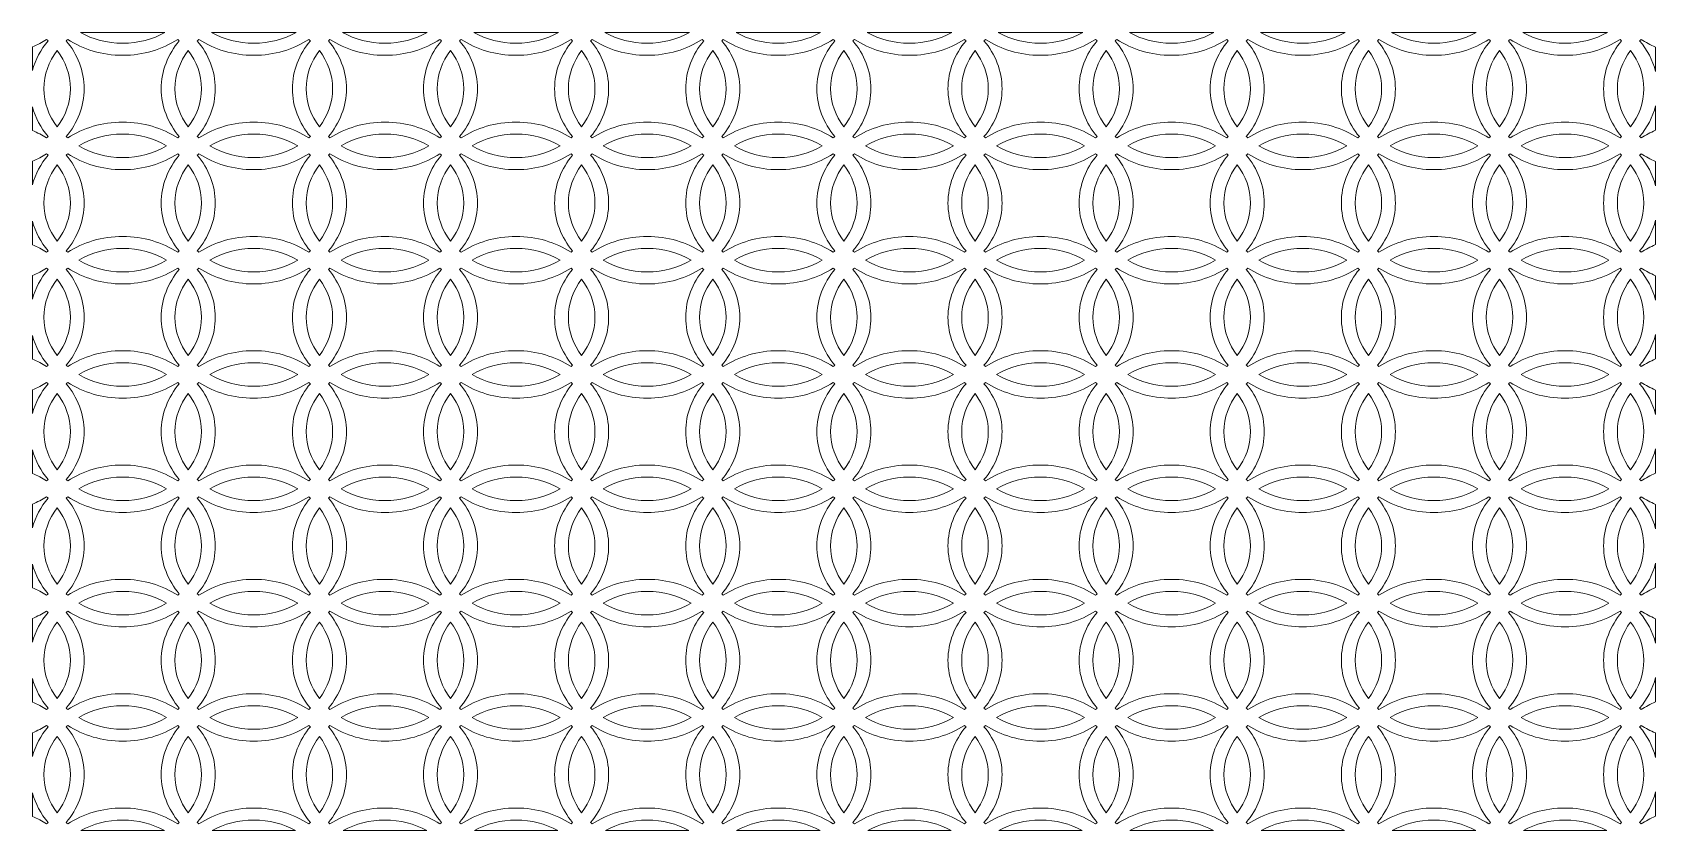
# Model space of a CAD drawing. Header units: millimetres. Extents: x -1200 to 1200, y -590 to 590.
import ezdxf

# ---------------------------------------------------------------- set-up
doc = ezdxf.new("R2010")
doc.units = ezdxf.units.MM
doc.header["$MEASUREMENT"] = 0
doc.layers.add('Layer 1', color=7, linetype='Continuous')

msp = doc.modelspace()

# ---------------------------------------------------------------- linework, layer by layer
at = {"layer": 'Layer 1', "color": 250, "lineweight": 20}
for points, knots in [([(-1200.0059, 533.624), (-1195.7498, 549.783), (-1187.731, 564.7103), (-1176.8059, 577.6586), (-1177.5746, 578.3519), (-1178.3524, 579.0371), (-1179.143, 579.7112), (-1185.6782, 575.475), (-1192.6576, 571.7344), (-1200.0059, 568.5537), (-1200.0059, 568.5537), (-1200.0059, 533.624), (-1200.0059, 533.624)], [0, 0, 0, 0, 0.25, 0.25, 0.25, 0.5, 0.5, 0.5, 0.75, 0.75, 0.75, 1, 1, 1, 1]), ([(-1009.5877, 506.842), (-1009.5877, 533.3062), (-999.6671, 557.8069), (-982.917, 577.6586), (-983.6856, 578.3519), (-984.4638, 579.0371), (-985.2542, 579.7112), (-1008.0189, 564.9555), (-1036.1616, 556.2096), (-1066.5703, 556.2096), (-1096.9786, 556.2096), (-1125.1221, 564.9553), (-1147.8864, 579.7106), (-1148.6757, 579.0374), (-1149.4548, 578.356), (-1150.2222, 577.6643), (-1133.4713, 557.8115), (-1123.5527, 533.3073), (-1123.5527, 506.842), (-1123.5527, 480.3765), (-1133.471, 455.8716), (-1150.2218, 436.0191), (-1149.4548, 435.3271), (-1148.6761, 434.6456), (-1147.8875, 433.9726), (-1125.1238, 448.729), (-1096.9787, 457.4741), (-1066.5703, 457.4741), (-1036.1621, 457.4741), (-1008.0189, 448.7278), (-985.2545, 433.972), (-984.4638, 434.6463), (-983.6861, 435.3309), (-982.9173, 436.0244), (-999.6671, 455.8761), (-1009.5877, 480.3774), (-1009.5877, 506.842)], [0, 0, 0, 0, 0.083333333, 0.083333333, 0.083333333, 0.166666667, 0.166666667, 0.166666667, 0.25, 0.25, 0.25, 0.333333333, 0.333333333, 0.333333333, 0.416666667, 0.416666667, 0.416666667, 0.5, 0.5, 0.5, 0.583333333, 0.583333333, 0.583333333, 0.666666667, 0.666666667, 0.666666667, 0.75, 0.75, 0.75, 0.833333333, 0.833333333, 0.833333333, 0.916666667, 0.916666667, 0.916666667, 1, 1, 1, 1]), ([(-1129.1093, 589.9694), (-1111.021, 579.8613), (-1089.5542, 573.9943), (-1066.5703, 573.9943), (-1043.5861, 573.9943), (-1022.1204, 579.8615), (-1004.0321, 589.9694), (-1004.0321, 589.9694), (-1129.1093, 589.9694), (-1129.1093, 589.9694)], [0, 0, 0, 0, 0.333333333, 0.333333333, 0.333333333, 0.666666667, 0.666666667, 0.666666667, 1, 1, 1, 1]), ([(-815.6995, 506.842), (-815.6995, 533.3062), (-805.7785, 557.8069), (-789.0286, 577.6586), (-789.7968, 578.3519), (-790.5747, 579.0371), (-791.3653, 579.7112), (-814.13, 564.9556), (-842.273, 556.2096), (-872.6817, 556.2096), (-903.0897, 556.2096), (-931.2334, 564.9553), (-953.9975, 579.7106), (-954.7868, 579.0374), (-955.5659, 578.356), (-956.3333, 577.6643), (-939.5826, 557.8115), (-929.6643, 533.3073), (-929.6643, 506.842), (-929.6643, 480.3765), (-939.5826, 455.8716), (-956.3332, 436.0191), (-955.5659, 435.3271), (-954.7873, 434.6456), (-953.9986, 433.9726), (-931.2349, 448.729), (-903.0901, 457.4741), (-872.6817, 457.4741), (-842.273, 457.4741), (-814.13, 448.7278), (-791.3656, 433.9721), (-790.5753, 434.6463), (-789.7971, 435.3311), (-789.0286, 436.0244), (-805.7784, 455.8762), (-815.6995, 480.3774), (-815.6995, 506.842)], [0, 0, 0, 0, 0.083333333, 0.083333333, 0.083333333, 0.166666667, 0.166666667, 0.166666667, 0.25, 0.25, 0.25, 0.333333333, 0.333333333, 0.333333333, 0.416666667, 0.416666667, 0.416666667, 0.5, 0.5, 0.5, 0.583333333, 0.583333333, 0.583333333, 0.666666667, 0.666666667, 0.666666667, 0.75, 0.75, 0.75, 0.833333333, 0.833333333, 0.833333333, 0.916666667, 0.916666667, 0.916666667, 1, 1, 1, 1]), ([(-935.2209, 589.9694), (-917.1325, 579.8613), (-895.6656, 573.9943), (-872.6817, 573.9943), (-849.6976, 573.9943), (-828.2317, 579.8615), (-810.1435, 589.9694), (-810.1435, 589.9694), (-935.2209, 589.9694), (-935.2209, 589.9694)], [0, 0, 0, 0, 0.333333333, 0.333333333, 0.333333333, 0.666666667, 0.666666667, 0.666666667, 1, 1, 1, 1]), ([(-621.8105, 506.842), (-621.8105, 533.3062), (-611.8896, 557.8069), (-595.1398, 577.6586), (-595.9082, 578.3519), (-596.6859, 579.0371), (-597.4762, 579.7112), (-620.2411, 564.9556), (-648.3845, 556.2096), (-678.7928, 556.2096), (-709.201, 556.2096), (-737.3444, 564.9553), (-760.1087, 579.7106), (-760.8978, 579.0374), (-761.6769, 578.356), (-762.4444, 577.6643), (-745.6935, 557.8117), (-735.7753, 533.3073), (-735.7753, 506.842), (-735.7753, 480.3765), (-745.6935, 455.8717), (-762.4441, 436.0191), (-761.6769, 435.3271), (-760.8986, 434.6455), (-760.1099, 433.9726), (-737.3461, 448.7289), (-709.2013, 457.4741), (-678.7928, 457.4741), (-648.3845, 457.4741), (-620.2413, 448.7278), (-597.4767, 433.9721), (-596.6864, 434.6463), (-595.9085, 435.3311), (-595.14, 436.0244), (-611.8895, 455.8762), (-621.8105, 480.3774), (-621.8105, 506.842)], [0, 0, 0, 0, 0.083333333, 0.083333333, 0.083333333, 0.166666667, 0.166666667, 0.166666667, 0.25, 0.25, 0.25, 0.333333333, 0.333333333, 0.333333333, 0.416666667, 0.416666667, 0.416666667, 0.5, 0.5, 0.5, 0.583333333, 0.583333333, 0.583333333, 0.666666667, 0.666666667, 0.666666667, 0.75, 0.75, 0.75, 0.833333333, 0.833333333, 0.833333333, 0.916666667, 0.916666667, 0.916666667, 1, 1, 1, 1]), ([(-741.3324, 589.9694), (-723.2439, 579.8613), (-701.777, 573.9943), (-678.7928, 573.9943), (-655.8085, 573.9943), (-634.3431, 579.8615), (-616.2546, 589.9694), (-616.2546, 589.9694), (-741.3324, 589.9694), (-741.3324, 589.9694)], [0, 0, 0, 0, 0.333333333, 0.333333333, 0.333333333, 0.666666667, 0.666666667, 0.666666667, 1, 1, 1, 1]), ([(-427.9215, 506.842), (-427.9215, 533.3062), (-418.0005, 557.8069), (-401.2509, 577.6586), (-402.0195, 578.3519), (-402.7973, 579.0371), (-403.5876, 579.7112), (-426.352, 564.9556), (-454.4952, 556.2096), (-484.9037, 556.2096), (-515.3121, 556.2096), (-543.4556, 564.9553), (-566.2203, 579.7106), (-567.0093, 579.0374), (-567.7884, 578.356), (-568.5557, 577.6643), (-551.8049, 557.8115), (-541.8864, 533.3073), (-541.8864, 506.842), (-541.8864, 480.3765), (-551.8047, 455.8716), (-568.5553, 436.0191), (-567.7884, 435.3271), (-567.0096, 434.6456), (-566.2208, 433.9726), (-543.4572, 448.729), (-515.3124, 457.4741), (-484.9037, 457.4741), (-454.4954, 457.4741), (-426.3522, 448.7278), (-403.5881, 433.9721), (-402.7976, 434.6463), (-402.0198, 435.3311), (-401.251, 436.0245), (-418.0005, 455.8762), (-427.9215, 480.3774), (-427.9215, 506.842)], [0, 0, 0, 0, 0.083333333, 0.083333333, 0.083333333, 0.166666667, 0.166666667, 0.166666667, 0.25, 0.25, 0.25, 0.333333333, 0.333333333, 0.333333333, 0.416666667, 0.416666667, 0.416666667, 0.5, 0.5, 0.5, 0.583333333, 0.583333333, 0.583333333, 0.666666667, 0.666666667, 0.666666667, 0.75, 0.75, 0.75, 0.833333333, 0.833333333, 0.833333333, 0.916666667, 0.916666667, 0.916666667, 1, 1, 1, 1]), ([(-547.443, 589.9694), (-529.3545, 579.8613), (-507.8879, 573.9943), (-484.9037, 573.9943), (-461.9196, 573.9943), (-440.4541, 579.8615), (-422.3659, 589.9694), (-422.3659, 589.9694), (-547.443, 589.9694), (-547.443, 589.9694)], [0, 0, 0, 0, 0.333333333, 0.333333333, 0.333333333, 0.666666667, 0.666666667, 0.666666667, 1, 1, 1, 1]), ([(-234.0329, 506.842), (-234.0329, 533.3062), (-224.1116, 557.8069), (-207.362, 577.6586), (-208.1306, 578.3519), (-208.9085, 579.0371), (-209.699, 579.7112), (-232.4633, 564.9556), (-260.6067, 556.2096), (-291.0151, 556.2096), (-321.4231, 556.2096), (-349.5668, 564.9553), (-372.3309, 579.7106), (-373.1206, 579.0374), (-373.8996, 578.356), (-374.6668, 577.6643), (-357.916, 557.8115), (-347.9974, 533.3073), (-347.9974, 506.842), (-347.9974, 480.3765), (-357.916, 455.8716), (-374.6667, 436.0191), (-373.8996, 435.3271), (-373.121, 434.6456), (-372.3319, 433.9726), (-349.5684, 448.729), (-321.4235, 457.4741), (-291.0151, 457.4741), (-260.6068, 457.4741), (-232.4636, 448.7278), (-209.6994, 433.9721), (-208.9087, 434.6463), (-208.1309, 435.3311), (-207.3624, 436.0245), (-224.1116, 455.8762), (-234.0329, 480.3774), (-234.0329, 506.842)], [0, 0, 0, 0, 0.083333333, 0.083333333, 0.083333333, 0.166666667, 0.166666667, 0.166666667, 0.25, 0.25, 0.25, 0.333333333, 0.333333333, 0.333333333, 0.416666667, 0.416666667, 0.416666667, 0.5, 0.5, 0.5, 0.583333333, 0.583333333, 0.583333333, 0.666666667, 0.666666667, 0.666666667, 0.75, 0.75, 0.75, 0.833333333, 0.833333333, 0.833333333, 0.916666667, 0.916666667, 0.916666667, 1, 1, 1, 1]), ([(-353.5543, 589.9694), (-335.4659, 579.8613), (-313.9993, 573.9943), (-291.0151, 573.9943), (-268.0312, 573.9943), (-246.5655, 579.8615), (-228.477, 589.9694), (-228.477, 589.9694), (-353.5543, 589.9694), (-353.5543, 589.9694)], [0, 0, 0, 0, 0.333333333, 0.333333333, 0.333333333, 0.666666667, 0.666666667, 0.666666667, 1, 1, 1, 1]), ([(-13.4773, 436.021), (-30.2268, 455.8731), (-40.144, 480.3773), (-40.144, 506.842), (-40.144, 533.3066), (-30.2267, 557.8099), (-13.4772, 577.662), (-14.2442, 578.3541), (-15.021, 579.0382), (-15.8103, 579.7112), (-38.5745, 564.9556), (-66.7179, 556.2096), (-97.1264, 556.2096), (-127.5345, 556.2096), (-155.6782, 564.9553), (-178.4424, 579.7106), (-179.2318, 579.0374), (-180.0108, 578.356), (-180.7782, 577.6643), (-164.0274, 557.8115), (-154.1088, 533.3073), (-154.1088, 506.842), (-154.1088, 480.3765), (-164.0273, 455.8716), (-180.7779, 436.0191), (-180.0108, 435.3271), (-179.2324, 434.6456), (-178.4432, 433.9726), (-155.6794, 448.729), (-127.5349, 457.4741), (-97.1264, 457.4741), (-66.7179, 457.4741), (-38.5749, 448.7278), (-15.8107, 433.9721), (-15.0215, 434.6452), (-14.2442, 435.3289), (-13.4773, 436.021)], [0, 0, 0, 0, 0.083333333, 0.083333333, 0.083333333, 0.166666667, 0.166666667, 0.166666667, 0.25, 0.25, 0.25, 0.333333333, 0.333333333, 0.333333333, 0.416666667, 0.416666667, 0.416666667, 0.5, 0.5, 0.5, 0.583333333, 0.583333333, 0.583333333, 0.666666667, 0.666666667, 0.666666667, 0.75, 0.75, 0.75, 0.833333333, 0.833333333, 0.833333333, 0.916666667, 0.916666667, 0.916666667, 1, 1, 1, 1]), ([(-159.6654, 589.9694), (-141.5774, 579.8613), (-120.1102, 573.9943), (-97.1264, 573.9943), (-74.1422, 573.9943), (-52.6765, 579.8615), (-34.5881, 589.9694), (-34.5881, 589.9694), (-159.6654, 589.9694), (-159.6654, 589.9694)], [0, 0, 0, 0, 0.333333333, 0.333333333, 0.333333333, 0.666666667, 0.666666667, 0.666666667, 1, 1, 1, 1]), ([(13.1124, 577.662), (29.8623, 557.8099), (39.7801, 533.3066), (39.7801, 506.842), (39.7801, 480.3773), (29.8623, 455.8731), (13.1125, 436.0207), (13.8799, 435.3289), (14.6572, 434.6453), (15.4459, 433.9724), (38.2105, 448.7279), (66.3541, 457.4741), (96.7622, 457.4741), (127.1705, 457.4741), (155.3139, 448.7278), (178.0783, 433.9721), (178.8686, 434.6463), (179.6472, 435.3311), (180.4155, 436.0244), (163.6655, 455.8762), (153.745, 480.3774), (153.745, 506.842), (153.745, 533.3062), (163.6655, 557.8069), (180.4156, 577.6586), (179.6473, 578.3519), (178.8691, 579.0371), (178.0789, 579.7112), (155.3141, 564.9556), (127.1705, 556.2096), (96.7622, 556.2096), (66.3538, 556.2096), (38.2101, 564.9555), (15.4458, 579.7111), (14.6567, 579.0382), (13.8796, 578.3539), (13.1124, 577.662)], [0, 0, 0, 0, 0.083333333, 0.083333333, 0.083333333, 0.166666667, 0.166666667, 0.166666667, 0.25, 0.25, 0.25, 0.333333333, 0.333333333, 0.333333333, 0.416666667, 0.416666667, 0.416666667, 0.5, 0.5, 0.5, 0.583333333, 0.583333333, 0.583333333, 0.666666667, 0.666666667, 0.666666667, 0.75, 0.75, 0.75, 0.833333333, 0.833333333, 0.833333333, 0.916666667, 0.916666667, 0.916666667, 1, 1, 1, 1]), ([(34.223, 589.9694), (52.311, 579.8615), (73.7786, 573.9943), (96.7622, 573.9943), (119.7467, 573.9943), (141.2121, 579.8615), (159.3007, 589.9694), (159.3007, 589.9694), (34.223, 589.9694), (34.223, 589.9694)], [0, 0, 0, 0, 0.333333333, 0.333333333, 0.333333333, 0.666666667, 0.666666667, 0.666666667, 1, 1, 1, 1]), ([(347.6335, 506.842), (347.6335, 533.3062), (357.5543, 557.8069), (374.3041, 577.6586), (373.536, 578.3519), (372.7578, 579.0371), (371.9675, 579.7112), (349.2028, 564.9556), (321.0594, 556.2096), (290.6511, 556.2096), (260.2431, 556.2096), (232.0996, 564.9553), (209.3352, 579.7106), (208.5461, 579.0374), (207.7672, 578.356), (206.9995, 577.6643), (223.7504, 557.8117), (233.6687, 533.3073), (233.6687, 506.842), (233.6687, 480.3765), (223.7506, 455.8717), (206.9996, 436.0191), (207.7672, 435.3271), (208.5455, 434.6455), (209.3342, 433.9726), (232.0981, 448.7289), (260.2427, 457.4741), (290.6511, 457.4741), (321.0594, 457.4741), (349.2026, 448.7278), (371.9672, 433.9721), (372.7575, 434.6463), (373.5355, 435.3311), (374.3041, 436.0244), (357.5546, 455.8762), (347.6335, 480.3774), (347.6335, 506.842)], [0, 0, 0, 0, 0.083333333, 0.083333333, 0.083333333, 0.166666667, 0.166666667, 0.166666667, 0.25, 0.25, 0.25, 0.333333333, 0.333333333, 0.333333333, 0.416666667, 0.416666667, 0.416666667, 0.5, 0.5, 0.5, 0.583333333, 0.583333333, 0.583333333, 0.666666667, 0.666666667, 0.666666667, 0.75, 0.75, 0.75, 0.833333333, 0.833333333, 0.833333333, 0.916666667, 0.916666667, 0.916666667, 1, 1, 1, 1]), ([(228.1118, 589.9694), (246.2001, 579.8613), (267.6672, 573.9943), (290.6511, 573.9943), (313.6353, 573.9943), (335.101, 579.8615), (353.1895, 589.9694), (353.1895, 589.9694), (228.1118, 589.9694), (228.1118, 589.9694)], [0, 0, 0, 0, 0.333333333, 0.333333333, 0.333333333, 0.666666667, 0.666666667, 0.666666667, 1, 1, 1, 1]), ([(568.1888, 436.021), (551.439, 455.8731), (541.5224, 480.3773), (541.5224, 506.842), (541.5224, 533.3066), (551.4393, 557.8099), (568.1892, 577.662), (567.4221, 578.3541), (566.6453, 579.0382), (565.8559, 579.7112), (543.0918, 564.9556), (514.9484, 556.2096), (484.54, 556.2096), (454.1318, 556.2096), (425.9886, 564.9553), (403.2238, 579.7106), (402.4346, 579.0374), (401.6556, 578.356), (400.8885, 577.6643), (417.639, 557.8115), (427.5576, 533.3073), (427.5576, 506.842), (427.5576, 480.3765), (417.6393, 455.8716), (400.8887, 436.0191), (401.6556, 435.3271), (402.4341, 434.6456), (403.223, 433.9726), (425.9868, 448.729), (454.1315, 457.4741), (484.54, 457.4741), (514.9483, 457.4741), (543.0915, 448.7278), (565.8555, 433.9721), (566.6449, 434.6452), (567.4219, 435.3289), (568.1888, 436.021)], [0, 0, 0, 0, 0.083333333, 0.083333333, 0.083333333, 0.166666667, 0.166666667, 0.166666667, 0.25, 0.25, 0.25, 0.333333333, 0.333333333, 0.333333333, 0.416666667, 0.416666667, 0.416666667, 0.5, 0.5, 0.5, 0.583333333, 0.583333333, 0.583333333, 0.666666667, 0.666666667, 0.666666667, 0.75, 0.75, 0.75, 0.833333333, 0.833333333, 0.833333333, 0.916666667, 0.916666667, 0.916666667, 1, 1, 1, 1]), ([(422.0008, 589.9694), (440.0892, 579.8613), (461.5561, 573.9943), (484.54, 573.9943), (507.5239, 573.9943), (528.9896, 579.8615), (547.0782, 589.9694), (547.0782, 589.9694), (422.0008, 589.9694), (422.0008, 589.9694)], [0, 0, 0, 0, 0.333333333, 0.333333333, 0.333333333, 0.666666667, 0.666666667, 0.666666667, 1, 1, 1, 1]), ([(594.7786, 577.6619), (611.5284, 557.8099), (621.4464, 533.3066), (621.4464, 506.842), (621.4464, 480.3773), (611.5285, 455.8731), (594.7787, 436.0207), (595.546, 435.3289), (596.323, 434.6453), (597.1121, 433.9724), (619.8766, 448.7279), (648.0204, 457.4741), (678.4289, 457.4741), (708.837, 457.4741), (736.9803, 448.7278), (759.7445, 433.972), (760.5352, 434.6463), (761.3133, 435.3309), (762.0815, 436.0244), (745.3319, 455.8761), (735.4113, 480.3774), (735.4113, 506.842), (735.4113, 533.3062), (745.3319, 557.8069), (762.0817, 577.6586), (761.3135, 578.3519), (760.5355, 579.0371), (759.745, 579.7112), (736.9806, 564.9555), (708.8374, 556.2096), (678.4289, 556.2096), (648.0204, 556.2096), (619.8764, 564.9553), (597.1121, 579.7109), (596.3228, 579.038), (595.5456, 578.3539), (594.7786, 577.6619)], [0, 0, 0, 0, 0.083333333, 0.083333333, 0.083333333, 0.166666667, 0.166666667, 0.166666667, 0.25, 0.25, 0.25, 0.333333333, 0.333333333, 0.333333333, 0.416666667, 0.416666667, 0.416666667, 0.5, 0.5, 0.5, 0.583333333, 0.583333333, 0.583333333, 0.666666667, 0.666666667, 0.666666667, 0.75, 0.75, 0.75, 0.833333333, 0.833333333, 0.833333333, 0.916666667, 0.916666667, 0.916666667, 1, 1, 1, 1]), ([(615.8894, 589.9694), (633.9778, 579.8615), (655.4447, 573.9943), (678.4289, 573.9943), (701.4128, 573.9943), (722.8786, 579.8615), (740.967, 589.9694), (740.967, 589.9694), (615.8894, 589.9694), (615.8894, 589.9694)], [0, 0, 0, 0, 0.333333333, 0.333333333, 0.333333333, 0.666666667, 0.666666667, 0.666666667, 1, 1, 1, 1]), ([(929.3002, 506.842), (929.3002, 533.3062), (939.2208, 557.8069), (955.9706, 577.6586), (955.2022, 578.3519), (954.4244, 579.0371), (953.6339, 579.7112), (930.869, 564.9556), (902.7258, 556.2096), (872.3173, 556.2096), (841.9093, 556.2096), (813.7659, 564.9553), (791.0017, 579.7106), (790.2121, 579.0374), (789.4331, 578.356), (788.6657, 577.6643), (805.4166, 557.8115), (815.335, 533.3073), (815.335, 506.842), (815.335, 480.3765), (805.4167, 455.8716), (788.6658, 436.0191), (789.4331, 435.3271), (790.2118, 434.6456), (791.0006, 433.9726), (813.7644, 448.729), (841.9088, 457.4741), (872.3173, 457.4741), (902.7258, 457.4741), (930.869, 448.7278), (953.6334, 433.9721), (954.4239, 434.6463), (955.2021, 435.3311), (955.9704, 436.0244), (939.2208, 455.8762), (929.3002, 480.3774), (929.3002, 506.842)], [0, 0, 0, 0, 0.083333333, 0.083333333, 0.083333333, 0.166666667, 0.166666667, 0.166666667, 0.25, 0.25, 0.25, 0.333333333, 0.333333333, 0.333333333, 0.416666667, 0.416666667, 0.416666667, 0.5, 0.5, 0.5, 0.583333333, 0.583333333, 0.583333333, 0.666666667, 0.666666667, 0.666666667, 0.75, 0.75, 0.75, 0.833333333, 0.833333333, 0.833333333, 0.916666667, 0.916666667, 0.916666667, 1, 1, 1, 1]), ([(809.7787, 589.9694), (827.8667, 579.8613), (849.3336, 573.9943), (872.3173, 573.9943), (895.3018, 573.9943), (916.7673, 579.8615), (934.8555, 589.9694), (934.8555, 589.9694), (809.7787, 589.9694), (809.7787, 589.9694)], [0, 0, 0, 0, 0.333333333, 0.333333333, 0.333333333, 0.666666667, 0.666666667, 0.666666667, 1, 1, 1, 1]), ([(1123.1888, 506.842), (1123.1888, 533.3062), (1133.1094, 557.8069), (1149.8595, 577.6586), (1149.091, 578.3519), (1148.3132, 579.0371), (1147.5227, 579.7112), (1124.7581, 564.9556), (1096.6146, 556.2096), (1066.2061, 556.2096), (1035.7982, 556.2096), (1007.6549, 564.9553), (984.8904, 579.7106), (984.101, 579.0374), (983.3218, 578.356), (982.5546, 577.6643), (999.3057, 557.8117), (1009.2238, 533.3073), (1009.2238, 506.842), (1009.2238, 480.3765), (999.306, 455.8717), (982.5547, 436.0191), (983.3216, 435.3271), (984.1006, 434.6455), (984.8893, 433.9726), (1007.653, 448.7289), (1035.7978, 457.4741), (1066.2061, 457.4741), (1096.6146, 457.4741), (1124.7576, 448.7278), (1147.5223, 433.9721), (1148.3127, 434.6463), (1149.0908, 435.3311), (1149.8593, 436.0244), (1133.1097, 455.8762), (1123.1888, 480.3774), (1123.1888, 506.842)], [0, 0, 0, 0, 0.083333333, 0.083333333, 0.083333333, 0.166666667, 0.166666667, 0.166666667, 0.25, 0.25, 0.25, 0.333333333, 0.333333333, 0.333333333, 0.416666667, 0.416666667, 0.416666667, 0.5, 0.5, 0.5, 0.583333333, 0.583333333, 0.583333333, 0.666666667, 0.666666667, 0.666666667, 0.75, 0.75, 0.75, 0.833333333, 0.833333333, 0.833333333, 0.916666667, 0.916666667, 0.916666667, 1, 1, 1, 1]), ([(1003.667, 589.9694), (1021.7554, 579.8613), (1043.2221, 573.9943), (1066.2061, 573.9943), (1089.1904, 573.9943), (1110.6559, 579.8615), (1128.7446, 589.9694), (1128.7446, 589.9694), (1003.667, 589.9694), (1003.667, 589.9694)], [0, 0, 0, 0, 0.333333333, 0.333333333, 0.333333333, 0.666666667, 0.666666667, 0.666666667, 1, 1, 1, 1]), ([(1199.9941, 568.4015), (1192.5163, 571.6148), (1185.4189, 575.4068), (1178.779, 579.7106), (1177.9901, 579.0374), (1177.2106, 578.356), (1176.4432, 577.6643), (1187.6786, 564.3486), (1195.8379, 548.9397), (1199.9941, 532.2505), (1199.9941, 532.2505), (1199.9941, 568.4015), (1199.9941, 568.4015)], [0, 0, 0, 0, 0.25, 0.25, 0.25, 0.5, 0.5, 0.5, 0.75, 0.75, 0.75, 1, 1, 1, 1]), ([(-1183.1294, 506.842), (-1183.1294, 527.6924), (-1175.8972, 547.1125), (-1163.5167, 563.2874), (-1151.1341, 547.1126), (-1143.9001, 527.6932), (-1143.9001, 506.842), (-1143.9001, 485.9905), (-1151.1343, 466.5708), (-1163.5167, 450.396), (-1175.8972, 466.5711), (-1183.1294, 485.9912), (-1183.1294, 506.842)], [0, 0, 0, 0, 0.25, 0.25, 0.25, 0.5, 0.5, 0.5, 0.75, 0.75, 0.75, 1, 1, 1, 1]), ([(-989.2408, 506.842), (-989.2408, 527.6924), (-982.0086, 547.1125), (-969.6277, 563.2874), (-957.245, 547.1126), (-950.0112, 527.6932), (-950.0112, 506.842), (-950.0112, 485.9905), (-957.245, 466.5706), (-969.6277, 450.3956), (-982.0086, 466.5706), (-989.2408, 485.9911), (-989.2408, 506.842)], [0, 0, 0, 0, 0.25, 0.25, 0.25, 0.5, 0.5, 0.5, 0.75, 0.75, 0.75, 1, 1, 1, 1]), ([(-795.3519, 506.842), (-795.3519, 527.6924), (-788.1198, 547.1125), (-775.7388, 563.2874), (-763.3562, 547.1126), (-756.1221, 527.6934), (-756.1221, 506.842), (-756.1221, 485.9905), (-763.3562, 466.5708), (-775.7388, 450.3959), (-788.12, 466.5709), (-795.3519, 485.9912), (-795.3519, 506.842)], [0, 0, 0, 0, 0.25, 0.25, 0.25, 0.5, 0.5, 0.5, 0.75, 0.75, 0.75, 1, 1, 1, 1]), ([(-601.4633, 506.842), (-601.4633, 527.6924), (-594.231, 547.1125), (-581.8501, 563.2874), (-569.4673, 547.1126), (-562.2336, 527.6934), (-562.2336, 506.842), (-562.2336, 485.9905), (-569.4673, 466.5708), (-581.8501, 450.396), (-594.231, 466.5711), (-601.4633, 485.9912), (-601.4633, 506.842)], [0, 0, 0, 0, 0.25, 0.25, 0.25, 0.5, 0.5, 0.5, 0.75, 0.75, 0.75, 1, 1, 1, 1]), ([(-407.5746, 506.842), (-407.5746, 527.6924), (-400.342, 547.1125), (-387.9612, 563.2874), (-375.5785, 547.1126), (-368.3449, 527.6932), (-368.3449, 506.842), (-368.3449, 485.9905), (-375.5785, 466.5708), (-387.9612, 450.396), (-400.342, 466.5711), (-407.5746, 485.9912), (-407.5746, 506.842)], [0, 0, 0, 0, 0.25, 0.25, 0.25, 0.5, 0.5, 0.5, 0.75, 0.75, 0.75, 1, 1, 1, 1]), ([(-213.6857, 506.842), (-213.6857, 527.6924), (-206.4534, 547.1125), (-194.0724, 563.2874), (-181.6901, 547.1126), (-174.4559, 527.6932), (-174.4559, 506.842), (-174.4559, 485.9905), (-181.6901, 466.5708), (-194.0724, 450.3959), (-206.4534, 466.5709), (-213.6857, 485.9912), (-213.6857, 506.842)], [0, 0, 0, 0, 0.25, 0.25, 0.25, 0.5, 0.5, 0.5, 0.75, 0.75, 0.75, 1, 1, 1, 1]), ([(-0.1825, 450.3974), (12.1993, 466.5719), (19.4329, 485.9911), (19.4329, 506.842), (19.4329, 527.6927), (12.1995, 547.1114), (-0.1822, 563.2858), (-12.564, 547.1114), (-19.7967, 527.6927), (-19.7967, 506.842), (-19.7967, 485.991), (-12.5642, 466.5717), (-0.1825, 450.3974)], [0, 0, 0, 0, 0.25, 0.25, 0.25, 0.5, 0.5, 0.5, 0.75, 0.75, 0.75, 1, 1, 1, 1]), ([(174.0919, 506.842), (174.0919, 527.6924), (181.3241, 547.1125), (193.7052, 563.2874), (206.0876, 547.1126), (213.3216, 527.6934), (213.3216, 506.842), (213.3216, 485.9905), (206.0876, 466.5708), (193.7052, 450.3959), (181.3241, 466.5709), (174.0919, 485.9912), (174.0919, 506.842)], [0, 0, 0, 0, 0.25, 0.25, 0.25, 0.5, 0.5, 0.5, 0.75, 0.75, 0.75, 1, 1, 1, 1]), ([(367.9805, 506.842), (367.9805, 527.6924), (375.213, 547.1125), (387.594, 563.2874), (399.9766, 547.1126), (407.2104, 527.6934), (407.2104, 506.842), (407.2104, 485.9905), (399.9766, 466.5708), (387.594, 450.396), (375.213, 466.5711), (367.9805, 485.9912), (367.9805, 506.842)], [0, 0, 0, 0, 0.25, 0.25, 0.25, 0.5, 0.5, 0.5, 0.75, 0.75, 0.75, 1, 1, 1, 1]), ([(581.4835, 450.3974), (593.8658, 466.5717), (601.0991, 485.9911), (601.0991, 506.842), (601.0991, 527.6926), (593.8659, 547.1114), (581.4837, 563.2856), (569.1019, 547.1114), (561.8693, 527.6926), (561.8693, 506.842), (561.8693, 485.9911), (569.1019, 466.5719), (581.4835, 450.3974)], [0, 0, 0, 0, 0.25, 0.25, 0.25, 0.5, 0.5, 0.5, 0.75, 0.75, 0.75, 1, 1, 1, 1]), ([(755.7582, 506.842), (755.7582, 527.6924), (762.9907, 547.1125), (775.3715, 563.2874), (787.7539, 547.1126), (794.9881, 527.6932), (794.9881, 506.842), (794.9881, 485.9905), (787.7539, 466.5706), (775.3718, 450.3956), (762.9907, 466.5706), (755.7582, 485.9911), (755.7582, 506.842)], [0, 0, 0, 0, 0.25, 0.25, 0.25, 0.5, 0.5, 0.5, 0.75, 0.75, 0.75, 1, 1, 1, 1]), ([(949.6471, 506.842), (949.6471, 527.6924), (956.8793, 547.1125), (969.2601, 563.2874), (981.6427, 547.1126), (988.8766, 527.6934), (988.8766, 506.842), (988.8766, 485.9905), (981.6425, 466.5708), (969.2601, 450.3959), (956.8793, 466.5709), (949.6471, 485.9912), (949.6471, 506.842)], [0, 0, 0, 0, 0.25, 0.25, 0.25, 0.5, 0.5, 0.5, 0.75, 0.75, 0.75, 1, 1, 1, 1]), ([(1143.536, 506.842), (1143.536, 527.6924), (1150.7683, 547.1125), (1163.1491, 563.2874), (1175.5316, 547.1126), (1182.7653, 527.6934), (1182.7653, 506.842), (1182.7653, 485.9905), (1175.5313, 466.5708), (1163.1491, 450.3959), (1150.7681, 466.5709), (1143.536, 485.9912), (1143.536, 506.842)], [0, 0, 0, 0, 0.25, 0.25, 0.25, 0.5, 0.5, 0.5, 0.75, 0.75, 0.75, 1, 1, 1, 1]), ([(-1200.0059, 445.1281), (-1192.6578, 441.9476), (-1185.6785, 438.2081), (-1179.1434, 433.9721), (-1178.353, 434.6463), (-1177.5748, 435.3311), (-1176.8061, 436.0245), (-1187.7312, 448.973), (-1195.7498, 463.899), (-1200.0059, 480.0582), (-1200.0059, 480.0582), (-1200.0059, 445.1281), (-1200.0059, 445.1281)], [0, 0, 0, 0, 0.25, 0.25, 0.25, 0.5, 0.5, 0.5, 0.75, 0.75, 0.75, 1, 1, 1, 1]), ([(1199.9941, 481.4326), (1195.8379, 464.7433), (1187.6789, 449.3348), (1176.4436, 436.0191), (1177.2106, 435.3271), (1177.9892, 434.6455), (1178.7782, 433.9726), (1185.4181, 438.2768), (1192.5159, 442.0679), (1199.9941, 445.2811), (1199.9941, 445.2811), (1199.9941, 481.4326), (1199.9941, 481.4326)], [0, 0, 0, 0, 0.25, 0.25, 0.25, 0.5, 0.5, 0.5, 0.75, 0.75, 0.75, 1, 1, 1, 1]), ([(-1001.6096, 422.3246), (-1020.1901, 411.3661), (-1042.5519, 404.9604), (-1066.5703, 404.9604), (-1090.5867, 404.9604), (-1112.947, 411.3651), (-1131.527, 422.3223), (-1112.9464, 433.2806), (-1090.5884, 439.689), (-1066.5703, 439.689), (-1042.5519, 439.689), (-1020.1901, 433.2832), (-1001.6096, 422.3246)], [0, 0, 0, 0, 0.25, 0.25, 0.25, 0.5, 0.5, 0.5, 0.75, 0.75, 0.75, 1, 1, 1, 1]), ([(-807.721, 422.3246), (-826.3016, 411.3661), (-848.6637, 404.9604), (-872.6817, 404.9604), (-896.6981, 404.9604), (-919.0585, 411.3651), (-937.6384, 422.3223), (-919.0579, 433.2806), (-896.6995, 439.689), (-872.6817, 439.689), (-848.6637, 439.689), (-826.3016, 433.2832), (-807.721, 422.3246)], [0, 0, 0, 0, 0.25, 0.25, 0.25, 0.5, 0.5, 0.5, 0.75, 0.75, 0.75, 1, 1, 1, 1]), ([(-613.8321, 422.3246), (-632.4128, 411.3661), (-654.7746, 404.9604), (-678.7928, 404.9604), (-702.809, 404.9604), (-725.1698, 411.3651), (-743.7496, 422.3223), (-725.1692, 433.2805), (-702.8104, 439.689), (-678.7928, 439.689), (-654.7746, 439.689), (-632.4128, 433.2832), (-613.8321, 422.3246)], [0, 0, 0, 0, 0.25, 0.25, 0.25, 0.5, 0.5, 0.5, 0.75, 0.75, 0.75, 1, 1, 1, 1]), ([(-419.9434, 422.3246), (-438.5239, 411.3661), (-460.8855, 404.9604), (-484.9037, 404.9604), (-508.9202, 404.9604), (-531.2806, 411.3651), (-549.8606, 422.3223), (-531.2799, 433.2806), (-508.9218, 439.689), (-484.9037, 439.689), (-460.8855, 439.689), (-438.5238, 433.2832), (-419.9434, 422.3246)], [0, 0, 0, 0, 0.25, 0.25, 0.25, 0.5, 0.5, 0.5, 0.75, 0.75, 0.75, 1, 1, 1, 1]), ([(-226.0544, 422.3246), (-244.6353, 411.3661), (-266.997, 404.9604), (-291.0151, 404.9604), (-315.0316, 404.9604), (-337.392, 411.3651), (-355.9718, 422.3223), (-337.3913, 433.2806), (-315.0332, 439.689), (-291.0151, 439.689), (-266.997, 439.689), (-244.6353, 433.2832), (-226.0544, 422.3246)], [0, 0, 0, 0, 0.25, 0.25, 0.25, 0.5, 0.5, 0.5, 0.75, 0.75, 0.75, 1, 1, 1, 1]), ([(-32.1654, 422.3246), (-50.7461, 411.3661), (-73.1081, 404.9604), (-97.1264, 404.9604), (-121.1427, 404.9604), (-143.5034, 411.3651), (-162.083, 422.3223), (-143.5029, 433.2806), (-121.1442, 439.689), (-97.1264, 439.689), (-73.1081, 439.689), (-50.7461, 433.2832), (-32.1654, 422.3246)], [0, 0, 0, 0, 0.25, 0.25, 0.25, 0.5, 0.5, 0.5, 0.75, 0.75, 0.75, 1, 1, 1, 1]), ([(161.7232, 422.3246), (143.1424, 411.3661), (120.7807, 404.9604), (96.7622, 404.9604), (72.7444, 404.9604), (50.3819, 411.3661), (31.8013, 422.3246), (50.3817, 433.2832), (72.7444, 439.689), (96.7622, 439.689), (120.7807, 439.689), (143.1424, 433.2832), (161.7232, 422.3246)], [0, 0, 0, 0, 0.25, 0.25, 0.25, 0.5, 0.5, 0.5, 0.75, 0.75, 0.75, 1, 1, 1, 1]), ([(355.6119, 422.3246), (337.0312, 411.3661), (314.6693, 404.9604), (290.6511, 404.9604), (266.6349, 404.9604), (244.2742, 411.3651), (225.6946, 422.3223), (244.2749, 433.2805), (266.6334, 439.689), (290.6511, 439.689), (314.6693, 439.689), (337.0312, 433.2832), (355.6119, 422.3246)], [0, 0, 0, 0, 0.25, 0.25, 0.25, 0.5, 0.5, 0.5, 0.75, 0.75, 0.75, 1, 1, 1, 1]), ([(549.5007, 422.3246), (530.9198, 411.3661), (508.5581, 404.9604), (484.54, 404.9604), (460.5238, 404.9604), (438.1632, 411.3651), (419.5833, 422.3223), (438.1638, 433.2806), (460.5224, 439.689), (484.54, 439.689), (508.5581, 439.689), (530.9201, 433.2832), (549.5007, 422.3246)], [0, 0, 0, 0, 0.25, 0.25, 0.25, 0.5, 0.5, 0.5, 0.75, 0.75, 0.75, 1, 1, 1, 1]), ([(743.3895, 422.3246), (724.8087, 411.3661), (702.4472, 404.9604), (678.4289, 404.9604), (654.4104, 404.9604), (632.0483, 411.366), (613.4678, 422.3246), (632.0483, 433.2832), (654.4107, 439.689), (678.4289, 439.689), (702.4471, 439.689), (724.8087, 433.2832), (743.3895, 422.3246)], [0, 0, 0, 0, 0.25, 0.25, 0.25, 0.5, 0.5, 0.5, 0.75, 0.75, 0.75, 1, 1, 1, 1]), ([(937.2781, 422.3246), (918.6975, 411.3661), (896.336, 404.9604), (872.3173, 404.9604), (848.3011, 404.9604), (825.9408, 411.3651), (807.3611, 422.3223), (825.9413, 433.2806), (848.2996, 439.689), (872.3173, 439.689), (896.336, 439.689), (918.6975, 433.2832), (937.2781, 422.3246)], [0, 0, 0, 0, 0.25, 0.25, 0.25, 0.5, 0.5, 0.5, 0.75, 0.75, 0.75, 1, 1, 1, 1]), ([(1131.167, 422.3246), (1112.5862, 411.3661), (1090.2246, 404.9604), (1066.2061, 404.9604), (1042.19, 404.9604), (1019.8295, 411.3653), (1001.2497, 422.3223), (1019.83, 433.2805), (1042.1885, 439.689), (1066.2061, 439.689), (1090.2246, 439.689), (1112.5862, 433.2832), (1131.167, 422.3246)], [0, 0, 0, 0, 0.25, 0.25, 0.25, 0.5, 0.5, 0.5, 0.75, 0.75, 0.75, 1, 1, 1, 1]), ([(-1200.0059, 364.5897), (-1195.7498, 380.7487), (-1187.731, 395.6762), (-1176.8059, 408.6244), (-1177.5747, 409.3179), (-1178.3526, 410.0031), (-1179.143, 410.6773), (-1185.6782, 406.441), (-1192.6576, 402.7002), (-1200.0059, 399.5196), (-1200.0059, 399.5196), (-1200.0059, 364.5897), (-1200.0059, 364.5897)], [0, 0, 0, 0, 0.25, 0.25, 0.25, 0.5, 0.5, 0.5, 0.75, 0.75, 0.75, 1, 1, 1, 1]), ([(-1009.5877, 337.8078), (-1009.5877, 364.2722), (-999.6671, 388.7727), (-982.9173, 408.6244), (-983.6857, 409.318), (-984.4638, 410.0031), (-985.2545, 410.6775), (-1008.0189, 395.9213), (-1036.1618, 387.1755), (-1066.5703, 387.1755), (-1096.9783, 387.1755), (-1125.1221, 395.9208), (-1147.8864, 410.6766), (-1148.6757, 410.0035), (-1149.4548, 409.3221), (-1150.2222, 408.6297), (-1133.4713, 388.7775), (-1123.5527, 364.2731), (-1123.5527, 337.8078), (-1123.5527, 311.3424), (-1133.471, 286.8374), (-1150.2218, 266.985), (-1149.4548, 266.2929), (-1148.6761, 265.6114), (-1147.8875, 264.9387), (-1125.1238, 279.695), (-1096.9787, 288.44), (-1066.5703, 288.44), (-1036.1621, 288.44), (-1008.0189, 279.6938), (-985.2545, 264.938), (-984.4638, 265.612), (-983.6861, 266.2969), (-982.9173, 266.9902), (-999.6671, 286.8421), (-1009.5877, 311.3436), (-1009.5877, 337.8078)], [0, 0, 0, 0, 0.083333333, 0.083333333, 0.083333333, 0.166666667, 0.166666667, 0.166666667, 0.25, 0.25, 0.25, 0.333333333, 0.333333333, 0.333333333, 0.416666667, 0.416666667, 0.416666667, 0.5, 0.5, 0.5, 0.583333333, 0.583333333, 0.583333333, 0.666666667, 0.666666667, 0.666666667, 0.75, 0.75, 0.75, 0.833333333, 0.833333333, 0.833333333, 0.916666667, 0.916666667, 0.916666667, 1, 1, 1, 1]), ([(-815.6995, 337.8078), (-815.6995, 364.2722), (-805.7785, 388.7727), (-789.0286, 408.6244), (-789.7971, 409.3179), (-790.5748, 410.0031), (-791.3656, 410.6773), (-814.13, 395.9212), (-842.2729, 387.1755), (-872.6817, 387.1755), (-903.0897, 387.1755), (-931.2334, 395.9208), (-953.9975, 410.6766), (-954.7867, 410.0035), (-955.5659, 409.3221), (-956.3333, 408.6297), (-939.5826, 388.7775), (-929.6643, 364.2731), (-929.6643, 337.8078), (-929.6643, 311.3424), (-939.5826, 286.8374), (-956.3332, 266.985), (-955.5659, 266.2929), (-954.7873, 265.6114), (-953.9986, 264.9387), (-931.2349, 279.695), (-903.0901, 288.44), (-872.6817, 288.44), (-842.273, 288.44), (-814.13, 279.6938), (-791.3656, 264.9381), (-790.5753, 265.6121), (-789.7971, 266.297), (-789.0286, 266.9902), (-805.7784, 286.8422), (-815.6995, 311.3436), (-815.6995, 337.8078)], [0, 0, 0, 0, 0.083333333, 0.083333333, 0.083333333, 0.166666667, 0.166666667, 0.166666667, 0.25, 0.25, 0.25, 0.333333333, 0.333333333, 0.333333333, 0.416666667, 0.416666667, 0.416666667, 0.5, 0.5, 0.5, 0.583333333, 0.583333333, 0.583333333, 0.666666667, 0.666666667, 0.666666667, 0.75, 0.75, 0.75, 0.833333333, 0.833333333, 0.833333333, 0.916666667, 0.916666667, 0.916666667, 1, 1, 1, 1]), ([(-621.8105, 337.8078), (-621.8105, 364.2722), (-611.8896, 388.7727), (-595.14, 408.6244), (-595.9085, 409.3179), (-596.6862, 410.0031), (-597.4764, 410.6773), (-620.2411, 395.9212), (-648.3843, 387.1755), (-678.7928, 387.1755), (-709.2008, 387.1755), (-737.3444, 395.9208), (-760.1087, 410.6766), (-760.8978, 410.0035), (-761.6769, 409.3221), (-762.4444, 408.6297), (-745.6935, 388.7775), (-735.7753, 364.2731), (-735.7753, 337.8078), (-735.7753, 311.3424), (-745.6935, 286.8374), (-762.4441, 266.985), (-761.6769, 266.2929), (-760.8986, 265.6113), (-760.1099, 264.9386), (-737.3461, 279.6948), (-709.2013, 288.44), (-678.7928, 288.44), (-648.3845, 288.44), (-620.2413, 279.6938), (-597.4767, 264.9381), (-596.6864, 265.6121), (-595.9085, 266.297), (-595.14, 266.9902), (-611.8895, 286.8422), (-621.8105, 311.3436), (-621.8105, 337.8078)], [0, 0, 0, 0, 0.083333333, 0.083333333, 0.083333333, 0.166666667, 0.166666667, 0.166666667, 0.25, 0.25, 0.25, 0.333333333, 0.333333333, 0.333333333, 0.416666667, 0.416666667, 0.416666667, 0.5, 0.5, 0.5, 0.583333333, 0.583333333, 0.583333333, 0.666666667, 0.666666667, 0.666666667, 0.75, 0.75, 0.75, 0.833333333, 0.833333333, 0.833333333, 0.916666667, 0.916666667, 0.916666667, 1, 1, 1, 1]), ([(-427.9215, 337.8078), (-427.9215, 364.2719), (-418.0005, 388.7728), (-401.251, 408.6244), (-402.0196, 409.3179), (-402.7975, 410.0031), (-403.5878, 410.6773), (-426.3522, 395.9212), (-454.4952, 387.1755), (-484.9037, 387.1755), (-515.3119, 387.1755), (-543.4556, 395.9208), (-566.2203, 410.6766), (-567.009, 410.0035), (-567.7884, 409.3221), (-568.5557, 408.6297), (-551.8049, 388.7775), (-541.8864, 364.2731), (-541.8864, 337.8078), (-541.8864, 311.3424), (-551.8047, 286.8374), (-568.5553, 266.985), (-567.7884, 266.2929), (-567.0096, 265.6114), (-566.2208, 264.9387), (-543.4572, 279.695), (-515.3124, 288.44), (-484.9037, 288.44), (-454.4954, 288.44), (-426.3522, 279.6938), (-403.5881, 264.9381), (-402.7976, 265.6121), (-402.0198, 266.297), (-401.251, 266.9904), (-418.0005, 286.8422), (-427.9215, 311.3436), (-427.9215, 337.8078)], [0, 0, 0, 0, 0.083333333, 0.083333333, 0.083333333, 0.166666667, 0.166666667, 0.166666667, 0.25, 0.25, 0.25, 0.333333333, 0.333333333, 0.333333333, 0.416666667, 0.416666667, 0.416666667, 0.5, 0.5, 0.5, 0.583333333, 0.583333333, 0.583333333, 0.666666667, 0.666666667, 0.666666667, 0.75, 0.75, 0.75, 0.833333333, 0.833333333, 0.833333333, 0.916666667, 0.916666667, 0.916666667, 1, 1, 1, 1]), ([(-234.0329, 337.8078), (-234.0329, 364.2719), (-224.1116, 388.7728), (-207.362, 408.6244), (-208.1307, 409.3179), (-208.9087, 410.0031), (-209.6992, 410.6773), (-232.4633, 395.9212), (-260.6067, 387.1755), (-291.0151, 387.1755), (-321.4231, 387.1755), (-349.5668, 395.9208), (-372.3309, 410.6766), (-373.1204, 410.0035), (-373.8996, 409.3221), (-374.6668, 408.6297), (-357.916, 388.7775), (-347.9974, 364.2731), (-347.9974, 337.8078), (-347.9974, 311.3424), (-357.916, 286.8374), (-374.6667, 266.985), (-373.8996, 266.2929), (-373.121, 265.6114), (-372.3319, 264.9387), (-349.5684, 279.695), (-321.4235, 288.44), (-291.0151, 288.44), (-260.6068, 288.44), (-232.4636, 279.6938), (-209.6994, 264.9381), (-208.9087, 265.6121), (-208.1309, 266.297), (-207.3624, 266.9904), (-224.1116, 286.8422), (-234.0329, 311.3436), (-234.0329, 337.8078)], [0, 0, 0, 0, 0.083333333, 0.083333333, 0.083333333, 0.166666667, 0.166666667, 0.166666667, 0.25, 0.25, 0.25, 0.333333333, 0.333333333, 0.333333333, 0.416666667, 0.416666667, 0.416666667, 0.5, 0.5, 0.5, 0.583333333, 0.583333333, 0.583333333, 0.666666667, 0.666666667, 0.666666667, 0.75, 0.75, 0.75, 0.833333333, 0.833333333, 0.833333333, 0.916666667, 0.916666667, 0.916666667, 1, 1, 1, 1]), ([(-13.4773, 266.9869), (-30.2268, 286.8391), (-40.144, 311.3434), (-40.144, 337.8078), (-40.144, 364.2722), (-30.2268, 388.7757), (-13.4773, 408.6278), (-14.2442, 409.3201), (-15.021, 410.0042), (-15.8103, 410.6773), (-38.5745, 395.9212), (-66.7179, 387.1755), (-97.1264, 387.1755), (-127.5342, 387.1755), (-155.6782, 395.9208), (-178.4424, 410.6766), (-179.2316, 410.0035), (-180.0108, 409.3221), (-180.7782, 408.6297), (-164.0274, 388.7775), (-154.1088, 364.2731), (-154.1088, 337.8078), (-154.1088, 311.3424), (-164.0273, 286.8374), (-180.7779, 266.985), (-180.0108, 266.2929), (-179.2324, 265.6114), (-178.4432, 264.9387), (-155.6794, 279.695), (-127.5349, 288.44), (-97.1264, 288.44), (-66.7179, 288.44), (-38.5749, 279.6938), (-15.8107, 264.9381), (-15.0215, 265.611), (-14.2442, 266.2946), (-13.4773, 266.9869)], [0, 0, 0, 0, 0.083333333, 0.083333333, 0.083333333, 0.166666667, 0.166666667, 0.166666667, 0.25, 0.25, 0.25, 0.333333333, 0.333333333, 0.333333333, 0.416666667, 0.416666667, 0.416666667, 0.5, 0.5, 0.5, 0.583333333, 0.583333333, 0.583333333, 0.666666667, 0.666666667, 0.666666667, 0.75, 0.75, 0.75, 0.833333333, 0.833333333, 0.833333333, 0.916666667, 0.916666667, 0.916666667, 1, 1, 1, 1]), ([(13.1124, 408.628), (29.8623, 388.776), (39.7801, 364.2722), (39.7801, 337.8078), (39.7801, 311.3434), (29.8623, 286.8391), (13.1125, 266.9868), (13.8799, 266.2946), (14.6572, 265.6111), (15.4459, 264.9383), (38.2105, 279.6938), (66.3541, 288.44), (96.7622, 288.44), (127.1705, 288.44), (155.3139, 279.6938), (178.0783, 264.9381), (178.8686, 265.6121), (179.6472, 266.297), (180.4155, 266.9902), (163.6655, 286.8422), (153.745, 311.3436), (153.745, 337.8078), (153.745, 364.2722), (163.6655, 388.7727), (180.4155, 408.6244), (179.6472, 409.3179), (178.8688, 410.0031), (178.0786, 410.6773), (155.3141, 395.9212), (127.1707, 387.1755), (96.7622, 387.1755), (66.3541, 387.1755), (38.2101, 395.9213), (15.4458, 410.6772), (14.6567, 410.0042), (13.8796, 409.3201), (13.1124, 408.628)], [0, 0, 0, 0, 0.083333333, 0.083333333, 0.083333333, 0.166666667, 0.166666667, 0.166666667, 0.25, 0.25, 0.25, 0.333333333, 0.333333333, 0.333333333, 0.416666667, 0.416666667, 0.416666667, 0.5, 0.5, 0.5, 0.583333333, 0.583333333, 0.583333333, 0.666666667, 0.666666667, 0.666666667, 0.75, 0.75, 0.75, 0.833333333, 0.833333333, 0.833333333, 0.916666667, 0.916666667, 0.916666667, 1, 1, 1, 1]), ([(347.6335, 337.8078), (347.6335, 364.2722), (357.5543, 388.7727), (374.3041, 408.6244), (373.5355, 409.3179), (372.7577, 410.0031), (371.9673, 410.6773), (349.2028, 395.9212), (321.0596, 387.1755), (290.6511, 387.1755), (260.2431, 387.1755), (232.0996, 395.9208), (209.3352, 410.6766), (208.5461, 410.0035), (207.7672, 409.3221), (206.9995, 408.6297), (223.7504, 388.7775), (233.6687, 364.2731), (233.6687, 337.8078), (233.6687, 311.3424), (223.7506, 286.8374), (206.9996, 266.985), (207.7672, 266.2929), (208.5455, 265.6113), (209.3342, 264.9386), (232.0981, 279.6948), (260.2427, 288.44), (290.6511, 288.44), (321.0594, 288.44), (349.2026, 279.6938), (371.9672, 264.9381), (372.7575, 265.6121), (373.5355, 266.297), (374.3041, 266.9902), (357.5546, 286.8422), (347.6335, 311.3436), (347.6335, 337.8078)], [0, 0, 0, 0, 0.083333333, 0.083333333, 0.083333333, 0.166666667, 0.166666667, 0.166666667, 0.25, 0.25, 0.25, 0.333333333, 0.333333333, 0.333333333, 0.416666667, 0.416666667, 0.416666667, 0.5, 0.5, 0.5, 0.583333333, 0.583333333, 0.583333333, 0.666666667, 0.666666667, 0.666666667, 0.75, 0.75, 0.75, 0.833333333, 0.833333333, 0.833333333, 0.916666667, 0.916666667, 0.916666667, 1, 1, 1, 1]), ([(568.1888, 266.9869), (551.439, 286.8391), (541.5224, 311.3434), (541.5224, 337.8078), (541.5224, 364.2722), (551.4393, 388.7757), (568.189, 408.6278), (567.4221, 409.3201), (566.6453, 410.0042), (565.8559, 410.6773), (543.0918, 395.9212), (514.9484, 387.1755), (484.54, 387.1755), (454.1321, 387.1755), (425.9886, 395.9208), (403.2238, 410.6766), (402.4347, 410.0035), (401.6556, 409.3221), (400.8885, 408.6297), (417.639, 388.7775), (427.5576, 364.2731), (427.5576, 337.8078), (427.5576, 311.3424), (417.6393, 286.8374), (400.8887, 266.985), (401.6556, 266.2929), (402.4341, 265.6114), (403.223, 264.9387), (425.9868, 279.695), (454.1315, 288.44), (484.54, 288.44), (514.9483, 288.44), (543.0915, 279.6938), (565.8555, 264.9381), (566.6449, 265.611), (567.4219, 266.2946), (568.1888, 266.9869)], [0, 0, 0, 0, 0.083333333, 0.083333333, 0.083333333, 0.166666667, 0.166666667, 0.166666667, 0.25, 0.25, 0.25, 0.333333333, 0.333333333, 0.333333333, 0.416666667, 0.416666667, 0.416666667, 0.5, 0.5, 0.5, 0.583333333, 0.583333333, 0.583333333, 0.666666667, 0.666666667, 0.666666667, 0.75, 0.75, 0.75, 0.833333333, 0.833333333, 0.833333333, 0.916666667, 0.916666667, 0.916666667, 1, 1, 1, 1]), ([(594.7787, 408.6278), (611.5285, 388.7757), (621.4464, 364.2722), (621.4464, 337.8078), (621.4464, 311.3434), (611.5285, 286.8391), (594.7787, 266.9868), (595.546, 266.2946), (596.323, 265.6111), (597.1121, 264.9383), (619.8766, 279.6938), (648.0204, 288.44), (678.4289, 288.44), (708.837, 288.44), (736.9803, 279.6938), (759.7445, 264.938), (760.5352, 265.612), (761.3133, 266.2969), (762.0815, 266.9902), (745.3319, 286.8421), (735.4113, 311.3436), (735.4113, 337.8078), (735.4113, 364.2722), (745.3319, 388.7727), (762.0815, 408.6244), (761.3133, 409.318), (760.5352, 410.0031), (759.7447, 410.6775), (736.9804, 395.9213), (708.8374, 387.1755), (678.4289, 387.1755), (648.0204, 387.1755), (619.8764, 395.9213), (597.1121, 410.6772), (596.3228, 410.0042), (595.546, 409.3201), (594.7787, 408.6278)], [0, 0, 0, 0, 0.083333333, 0.083333333, 0.083333333, 0.166666667, 0.166666667, 0.166666667, 0.25, 0.25, 0.25, 0.333333333, 0.333333333, 0.333333333, 0.416666667, 0.416666667, 0.416666667, 0.5, 0.5, 0.5, 0.583333333, 0.583333333, 0.583333333, 0.666666667, 0.666666667, 0.666666667, 0.75, 0.75, 0.75, 0.833333333, 0.833333333, 0.833333333, 0.916666667, 0.916666667, 0.916666667, 1, 1, 1, 1]), ([(929.3002, 337.8078), (929.3002, 364.2722), (939.2208, 388.7727), (955.9704, 408.6244), (955.2021, 409.3179), (954.4241, 410.0031), (953.6338, 410.6773), (930.869, 395.9212), (902.7261, 387.1755), (872.3173, 387.1755), (841.9093, 387.1755), (813.7659, 395.9208), (791.0017, 410.6766), (790.2124, 410.0035), (789.4331, 409.3221), (788.6657, 408.6297), (805.4166, 388.7775), (815.335, 364.2731), (815.335, 337.8078), (815.335, 311.3424), (805.4167, 286.8374), (788.6658, 266.985), (789.4331, 266.2929), (790.2118, 265.6114), (791.0006, 264.9387), (813.7644, 279.695), (841.9088, 288.44), (872.3173, 288.44), (902.7258, 288.44), (930.869, 279.6938), (953.6334, 264.9381), (954.4239, 265.6121), (955.2021, 266.297), (955.9704, 266.9902), (939.2208, 286.8422), (929.3002, 311.3436), (929.3002, 337.8078)], [0, 0, 0, 0, 0.083333333, 0.083333333, 0.083333333, 0.166666667, 0.166666667, 0.166666667, 0.25, 0.25, 0.25, 0.333333333, 0.333333333, 0.333333333, 0.416666667, 0.416666667, 0.416666667, 0.5, 0.5, 0.5, 0.583333333, 0.583333333, 0.583333333, 0.666666667, 0.666666667, 0.666666667, 0.75, 0.75, 0.75, 0.833333333, 0.833333333, 0.833333333, 0.916666667, 0.916666667, 0.916666667, 1, 1, 1, 1]), ([(1123.1888, 337.8078), (1123.1888, 364.2722), (1133.1094, 388.7727), (1149.8593, 408.6244), (1149.0908, 409.3179), (1148.3128, 410.0031), (1147.5224, 410.6773), (1124.7581, 395.9212), (1096.6147, 387.1755), (1066.2061, 387.1755), (1035.7982, 387.1755), (1007.6549, 395.9208), (984.8904, 410.6766), (984.1011, 410.0035), (983.3218, 409.3221), (982.5546, 408.6297), (999.3057, 388.7775), (1009.2238, 364.2731), (1009.2238, 337.8078), (1009.2238, 311.3424), (999.306, 286.8374), (982.5547, 266.985), (983.3216, 266.2929), (984.1006, 265.6113), (984.8893, 264.9386), (1007.653, 279.6948), (1035.7978, 288.44), (1066.2061, 288.44), (1096.6146, 288.44), (1124.7576, 279.6938), (1147.5223, 264.9381), (1148.3127, 265.6121), (1149.0908, 266.297), (1149.8593, 266.9902), (1133.1097, 286.8422), (1123.1888, 311.3436), (1123.1888, 337.8078)], [0, 0, 0, 0, 0.083333333, 0.083333333, 0.083333333, 0.166666667, 0.166666667, 0.166666667, 0.25, 0.25, 0.25, 0.333333333, 0.333333333, 0.333333333, 0.416666667, 0.416666667, 0.416666667, 0.5, 0.5, 0.5, 0.583333333, 0.583333333, 0.583333333, 0.666666667, 0.666666667, 0.666666667, 0.75, 0.75, 0.75, 0.833333333, 0.833333333, 0.833333333, 0.916666667, 0.916666667, 0.916666667, 1, 1, 1, 1]), ([(1199.9941, 399.3673), (1192.5163, 402.5806), (1185.4189, 406.3727), (1178.779, 410.6766), (1177.9901, 410.0035), (1177.2106, 409.3221), (1176.4432, 408.6297), (1187.6786, 395.3144), (1195.8379, 379.9055), (1199.9941, 363.2163), (1199.9941, 363.2163), (1199.9941, 399.3673), (1199.9941, 399.3673)], [0, 0, 0, 0, 0.25, 0.25, 0.25, 0.5, 0.5, 0.5, 0.75, 0.75, 0.75, 1, 1, 1, 1]), ([(-1183.1294, 337.8078), (-1183.1294, 358.6583), (-1175.8975, 378.0782), (-1163.5168, 394.2531), (-1151.1343, 378.0783), (-1143.9001, 358.6593), (-1143.9001, 337.8078), (-1143.9001, 316.9566), (-1151.1343, 297.5367), (-1163.5167, 281.3619), (-1175.8972, 297.537), (-1183.1294, 316.9573), (-1183.1294, 337.8078)], [0, 0, 0, 0, 0.25, 0.25, 0.25, 0.5, 0.5, 0.5, 0.75, 0.75, 0.75, 1, 1, 1, 1]), ([(-989.2408, 337.8078), (-989.2408, 358.6583), (-982.0086, 378.0782), (-969.6277, 394.2531), (-957.2447, 378.0783), (-950.0112, 358.6593), (-950.0112, 337.8078), (-950.0112, 316.9566), (-957.245, 297.5364), (-969.6277, 281.3615), (-982.0086, 297.5366), (-989.2408, 316.9572), (-989.2408, 337.8078)], [0, 0, 0, 0, 0.25, 0.25, 0.25, 0.5, 0.5, 0.5, 0.75, 0.75, 0.75, 1, 1, 1, 1]), ([(-795.3519, 337.8078), (-795.3519, 358.6583), (-788.1198, 378.0782), (-775.7388, 394.2532), (-763.356, 378.0784), (-756.1221, 358.6593), (-756.1221, 337.8078), (-756.1221, 316.9565), (-763.3562, 297.5367), (-775.7388, 281.3618), (-788.12, 297.5369), (-795.3519, 316.9573), (-795.3519, 337.8078)], [0, 0, 0, 0, 0.25, 0.25, 0.25, 0.5, 0.5, 0.5, 0.75, 0.75, 0.75, 1, 1, 1, 1]), ([(-601.4633, 337.8078), (-601.4633, 358.6583), (-594.2312, 378.0782), (-581.8501, 394.2531), (-569.4673, 378.0783), (-562.2336, 358.6593), (-562.2336, 337.8078), (-562.2336, 316.9565), (-569.4673, 297.5367), (-581.8501, 281.3619), (-594.231, 297.537), (-601.4633, 316.9573), (-601.4633, 337.8078)], [0, 0, 0, 0, 0.25, 0.25, 0.25, 0.5, 0.5, 0.5, 0.75, 0.75, 0.75, 1, 1, 1, 1]), ([(-407.5746, 337.8078), (-407.5746, 358.6583), (-400.342, 378.0782), (-387.9613, 394.2531), (-375.5785, 378.0783), (-368.3449, 358.6593), (-368.3449, 337.8078), (-368.3449, 316.9566), (-375.5785, 297.5367), (-387.9612, 281.3619), (-400.342, 297.537), (-407.5746, 316.9573), (-407.5746, 337.8078)], [0, 0, 0, 0, 0.25, 0.25, 0.25, 0.5, 0.5, 0.5, 0.75, 0.75, 0.75, 1, 1, 1, 1]), ([(-213.6857, 337.8078), (-213.6857, 358.6583), (-206.4536, 378.0782), (-194.0727, 394.2531), (-181.6902, 378.0783), (-174.4559, 358.6593), (-174.4559, 337.8078), (-174.4559, 316.9566), (-181.6901, 297.5367), (-194.0724, 281.3618), (-206.4534, 297.5369), (-213.6857, 316.9573), (-213.6857, 337.8078)], [0, 0, 0, 0, 0.25, 0.25, 0.25, 0.5, 0.5, 0.5, 0.75, 0.75, 0.75, 1, 1, 1, 1]), ([(-0.1825, 281.3633), (12.1993, 297.538), (19.4329, 316.9572), (19.4329, 337.8078), (19.4329, 358.6587), (12.1995, 378.0771), (-0.1825, 394.2516), (-12.5642, 378.0771), (-19.7967, 358.6585), (-19.7967, 337.8078), (-19.7967, 316.9571), (-12.5642, 297.5378), (-0.1825, 281.3633)], [0, 0, 0, 0, 0.25, 0.25, 0.25, 0.5, 0.5, 0.5, 0.75, 0.75, 0.75, 1, 1, 1, 1]), ([(174.0919, 337.8078), (174.0919, 358.6583), (181.3241, 378.0782), (193.7052, 394.2532), (206.0878, 378.0784), (213.3216, 358.6593), (213.3216, 337.8078), (213.3216, 316.9565), (206.0876, 297.5367), (193.7052, 281.3618), (181.3241, 297.5369), (174.0919, 316.9573), (174.0919, 337.8078)], [0, 0, 0, 0, 0.25, 0.25, 0.25, 0.5, 0.5, 0.5, 0.75, 0.75, 0.75, 1, 1, 1, 1]), ([(367.9805, 337.8078), (367.9805, 358.6583), (375.2127, 378.0782), (387.594, 394.2531), (399.9766, 378.0783), (407.2104, 358.6593), (407.2104, 337.8078), (407.2104, 316.9565), (399.9766, 297.5367), (387.594, 281.3619), (375.213, 297.537), (367.9805, 316.9573), (367.9805, 337.8078)], [0, 0, 0, 0, 0.25, 0.25, 0.25, 0.5, 0.5, 0.5, 0.75, 0.75, 0.75, 1, 1, 1, 1]), ([(581.4835, 281.3633), (593.8658, 297.5378), (601.0991, 316.9572), (601.0991, 337.8078), (601.0991, 358.6585), (593.8659, 378.0769), (581.4837, 394.2516), (569.1019, 378.0771), (561.8693, 358.6585), (561.8693, 337.8078), (561.8693, 316.9572), (569.1019, 297.538), (581.4835, 281.3633)], [0, 0, 0, 0, 0.25, 0.25, 0.25, 0.5, 0.5, 0.5, 0.75, 0.75, 0.75, 1, 1, 1, 1]), ([(755.7582, 337.8078), (755.7582, 358.6583), (762.9907, 378.0782), (775.3715, 394.2531), (787.7541, 378.0783), (794.9881, 358.6593), (794.9881, 337.8078), (794.9881, 316.9566), (787.7539, 297.5364), (775.3718, 281.3615), (762.9907, 297.5366), (755.7582, 316.9572), (755.7582, 337.8078)], [0, 0, 0, 0, 0.25, 0.25, 0.25, 0.5, 0.5, 0.5, 0.75, 0.75, 0.75, 1, 1, 1, 1]), ([(949.6471, 337.8078), (949.6471, 358.6583), (956.8793, 378.0782), (969.2601, 394.2532), (981.6427, 378.0784), (988.8766, 358.6593), (988.8766, 337.8078), (988.8766, 316.9565), (981.6425, 297.5367), (969.2601, 281.3618), (956.8793, 297.5369), (949.6471, 316.9573), (949.6471, 337.8078)], [0, 0, 0, 0, 0.25, 0.25, 0.25, 0.5, 0.5, 0.5, 0.75, 0.75, 0.75, 1, 1, 1, 1]), ([(1143.536, 337.8078), (1143.536, 358.6583), (1150.7683, 378.0782), (1163.1491, 394.2532), (1175.5318, 378.0784), (1182.7653, 358.6593), (1182.7653, 337.8078), (1182.7653, 316.9565), (1175.5313, 297.5367), (1163.1491, 281.3618), (1150.7681, 297.5369), (1143.536, 316.9573), (1143.536, 337.8078)], [0, 0, 0, 0, 0.25, 0.25, 0.25, 0.5, 0.5, 0.5, 0.75, 0.75, 0.75, 1, 1, 1, 1]), ([(1199.9941, 312.3987), (1195.8379, 295.7094), (1187.6789, 280.3005), (1176.4436, 266.985), (1177.2106, 266.2929), (1177.9892, 265.6113), (1178.7782, 264.9386), (1185.4181, 269.2428), (1192.5159, 273.0339), (1199.9941, 276.2471), (1199.9941, 276.2471), (1199.9941, 312.3987), (1199.9941, 312.3987)], [0, 0, 0, 0, 0.25, 0.25, 0.25, 0.5, 0.5, 0.5, 0.75, 0.75, 0.75, 1, 1, 1, 1]), ([(-1200.0059, 276.0941), (-1192.6578, 272.9135), (-1185.6785, 269.174), (-1179.1434, 264.9381), (-1178.353, 265.6121), (-1177.5748, 266.297), (-1176.8061, 266.9904), (-1187.7312, 279.9388), (-1195.7498, 294.8653), (-1200.0059, 311.0243), (-1200.0059, 311.0243), (-1200.0059, 276.0941), (-1200.0059, 276.0941)], [0, 0, 0, 0, 0.25, 0.25, 0.25, 0.5, 0.5, 0.5, 0.75, 0.75, 0.75, 1, 1, 1, 1]), ([(-1001.6096, 253.2907), (-1020.1901, 242.3321), (-1042.5519, 235.9264), (-1066.5703, 235.9264), (-1090.5867, 235.9264), (-1112.947, 242.3311), (-1131.527, 253.2881), (-1112.9464, 264.2463), (-1090.5884, 270.6551), (-1066.5703, 270.6551), (-1042.5519, 270.6551), (-1020.1901, 264.249), (-1001.6096, 253.2907)], [0, 0, 0, 0, 0.25, 0.25, 0.25, 0.5, 0.5, 0.5, 0.75, 0.75, 0.75, 1, 1, 1, 1]), ([(-807.721, 253.2907), (-826.3016, 242.3321), (-848.6637, 235.9264), (-872.6817, 235.9264), (-896.6981, 235.9264), (-919.0585, 242.3311), (-937.6384, 253.2881), (-919.0579, 264.2463), (-896.6995, 270.6551), (-872.6817, 270.6551), (-848.6637, 270.6551), (-826.3016, 264.249), (-807.721, 253.2907)], [0, 0, 0, 0, 0.25, 0.25, 0.25, 0.5, 0.5, 0.5, 0.75, 0.75, 0.75, 1, 1, 1, 1]), ([(-613.8321, 253.2907), (-632.4128, 242.3321), (-654.7746, 235.9264), (-678.7928, 235.9264), (-702.809, 235.9264), (-725.1698, 242.3311), (-743.7496, 253.2879), (-725.1692, 264.2463), (-702.8104, 270.6551), (-678.7928, 270.6551), (-654.7746, 270.6551), (-632.4128, 264.249), (-613.8321, 253.2907)], [0, 0, 0, 0, 0.25, 0.25, 0.25, 0.5, 0.5, 0.5, 0.75, 0.75, 0.75, 1, 1, 1, 1]), ([(-419.9434, 253.2907), (-438.5239, 242.3321), (-460.8855, 235.9264), (-484.9037, 235.9264), (-508.9202, 235.9264), (-531.2806, 242.3311), (-549.8606, 253.2881), (-531.2799, 264.2463), (-508.9218, 270.6551), (-484.9037, 270.6551), (-460.8855, 270.6551), (-438.5238, 264.249), (-419.9434, 253.2907)], [0, 0, 0, 0, 0.25, 0.25, 0.25, 0.5, 0.5, 0.5, 0.75, 0.75, 0.75, 1, 1, 1, 1]), ([(-226.0544, 253.2907), (-244.6353, 242.3321), (-266.997, 235.9264), (-291.0151, 235.9264), (-315.0316, 235.9264), (-337.392, 242.3311), (-355.9718, 253.2881), (-337.3913, 264.2463), (-315.0332, 270.6551), (-291.0151, 270.6551), (-266.997, 270.6551), (-244.6353, 264.249), (-226.0544, 253.2907)], [0, 0, 0, 0, 0.25, 0.25, 0.25, 0.5, 0.5, 0.5, 0.75, 0.75, 0.75, 1, 1, 1, 1]), ([(-32.1654, 253.2907), (-50.7461, 242.3321), (-73.1081, 235.9264), (-97.1264, 235.9264), (-121.1427, 235.9264), (-143.5034, 242.3311), (-162.083, 253.2881), (-143.5029, 264.2463), (-121.1442, 270.6551), (-97.1264, 270.6551), (-73.1081, 270.6551), (-50.7461, 264.249), (-32.1654, 253.2907)], [0, 0, 0, 0, 0.25, 0.25, 0.25, 0.5, 0.5, 0.5, 0.75, 0.75, 0.75, 1, 1, 1, 1]), ([(161.7232, 253.2907), (143.1424, 242.3321), (120.7807, 235.9264), (96.7622, 235.9264), (72.7444, 235.9264), (50.3819, 242.3321), (31.8013, 253.2907), (50.3817, 264.2494), (72.7444, 270.6551), (96.7622, 270.6551), (120.7807, 270.6551), (143.1424, 264.249), (161.7232, 253.2907)], [0, 0, 0, 0, 0.25, 0.25, 0.25, 0.5, 0.5, 0.5, 0.75, 0.75, 0.75, 1, 1, 1, 1]), ([(355.6119, 253.2907), (337.0312, 242.3321), (314.6693, 235.9264), (290.6511, 235.9264), (266.6349, 235.9264), (244.2742, 242.3311), (225.6946, 253.2879), (244.2749, 264.2463), (266.6334, 270.6551), (290.6511, 270.6551), (314.6693, 270.6551), (337.0312, 264.249), (355.6119, 253.2907)], [0, 0, 0, 0, 0.25, 0.25, 0.25, 0.5, 0.5, 0.5, 0.75, 0.75, 0.75, 1, 1, 1, 1]), ([(549.5007, 253.2907), (530.9198, 242.3321), (508.5581, 235.9264), (484.54, 235.9264), (460.5238, 235.9264), (438.1632, 242.3311), (419.5833, 253.2881), (438.1638, 264.2463), (460.5224, 270.6551), (484.54, 270.6551), (508.5581, 270.6551), (530.9201, 264.249), (549.5007, 253.2907)], [0, 0, 0, 0, 0.25, 0.25, 0.25, 0.5, 0.5, 0.5, 0.75, 0.75, 0.75, 1, 1, 1, 1]), ([(743.3895, 253.2907), (724.8087, 242.3321), (702.4472, 235.9264), (678.4289, 235.9264), (654.4104, 235.9264), (632.0483, 242.3321), (613.4678, 253.2907), (632.0483, 264.249), (654.4107, 270.6551), (678.4289, 270.6551), (702.4471, 270.6551), (724.8087, 264.249), (743.3895, 253.2907)], [0, 0, 0, 0, 0.25, 0.25, 0.25, 0.5, 0.5, 0.5, 0.75, 0.75, 0.75, 1, 1, 1, 1]), ([(937.2781, 253.2907), (918.6975, 242.3321), (896.336, 235.9264), (872.3173, 235.9264), (848.3011, 235.9264), (825.9408, 242.3311), (807.3611, 253.2881), (825.9413, 264.2463), (848.2996, 270.6551), (872.3173, 270.6551), (896.336, 270.6551), (918.6975, 264.249), (937.2781, 253.2907)], [0, 0, 0, 0, 0.25, 0.25, 0.25, 0.5, 0.5, 0.5, 0.75, 0.75, 0.75, 1, 1, 1, 1]), ([(1131.167, 253.2907), (1112.5862, 242.3321), (1090.2246, 235.9264), (1066.2061, 235.9264), (1042.19, 235.9264), (1019.8295, 242.3312), (1001.2497, 253.2879), (1019.83, 264.2463), (1042.1885, 270.6551), (1066.2061, 270.6551), (1090.2246, 270.6551), (1112.5862, 264.249), (1131.167, 253.2907)], [0, 0, 0, 0, 0.25, 0.25, 0.25, 0.5, 0.5, 0.5, 0.75, 0.75, 0.75, 1, 1, 1, 1]), ([(-1200.0059, 195.5556), (-1195.7498, 211.7146), (-1187.731, 226.6421), (-1176.8059, 239.5905), (-1177.5747, 240.2836), (-1178.3526, 240.9691), (-1179.143, 241.6432), (-1185.6782, 237.4069), (-1192.6576, 233.6664), (-1200.0059, 230.4857), (-1200.0059, 230.4857), (-1200.0059, 195.5556), (-1200.0059, 195.5556)], [0, 0, 0, 0, 0.25, 0.25, 0.25, 0.5, 0.5, 0.5, 0.75, 0.75, 0.75, 1, 1, 1, 1]), ([(-1009.5877, 168.7738), (-1009.5877, 195.2382), (-999.6671, 219.7385), (-982.9173, 239.5905), (-983.6857, 240.2837), (-984.4638, 240.9691), (-985.2545, 241.6433), (-1008.0189, 226.8873), (-1036.1618, 218.1415), (-1066.5703, 218.1415), (-1096.9783, 218.1415), (-1125.1221, 226.8871), (-1147.8864, 241.6425), (-1148.6757, 240.9696), (-1149.4548, 240.2882), (-1150.2222, 239.5958), (-1133.4713, 219.7436), (-1123.5527, 195.2392), (-1123.5527, 168.7738), (-1123.5527, 142.3083), (-1133.471, 117.8034), (-1150.2218, 97.9511), (-1149.4548, 97.259), (-1148.6761, 96.5772), (-1147.8875, 95.9045), (-1125.1238, 110.6609), (-1096.9787, 119.4061), (-1066.5703, 119.4061), (-1036.1618, 119.4061), (-1008.0189, 110.6597), (-985.2545, 95.9037), (-984.4638, 96.5778), (-983.6856, 97.2629), (-982.917, 97.9563), (-999.6671, 117.8082), (-1009.5877, 142.3092), (-1009.5877, 168.7738)], [0, 0, 0, 0, 0.083333333, 0.083333333, 0.083333333, 0.166666667, 0.166666667, 0.166666667, 0.25, 0.25, 0.25, 0.333333333, 0.333333333, 0.333333333, 0.416666667, 0.416666667, 0.416666667, 0.5, 0.5, 0.5, 0.583333333, 0.583333333, 0.583333333, 0.666666667, 0.666666667, 0.666666667, 0.75, 0.75, 0.75, 0.833333333, 0.833333333, 0.833333333, 0.916666667, 0.916666667, 0.916666667, 1, 1, 1, 1]), ([(-815.6995, 168.7738), (-815.6995, 195.2382), (-805.7785, 219.7385), (-789.0286, 239.5905), (-789.7971, 240.2836), (-790.5748, 240.9691), (-791.3656, 241.6432), (-814.13, 226.8871), (-842.2729, 218.1415), (-872.6817, 218.1415), (-903.0897, 218.1415), (-931.2334, 226.8871), (-953.9975, 241.6425), (-954.7867, 240.9696), (-955.5659, 240.2882), (-956.3333, 239.5958), (-939.5826, 219.7436), (-929.6643, 195.2392), (-929.6643, 168.7738), (-929.6643, 142.3083), (-939.5826, 117.8034), (-956.3332, 97.9511), (-955.5659, 97.259), (-954.7873, 96.5772), (-953.9986, 95.9045), (-931.2349, 110.6609), (-903.0901, 119.4061), (-872.6817, 119.4061), (-842.2733, 119.4061), (-814.1301, 110.6597), (-791.3656, 95.9038), (-790.5753, 96.5779), (-789.7975, 97.2629), (-789.0286, 97.9565), (-805.7785, 117.8083), (-815.6995, 142.3094), (-815.6995, 168.7738)], [0, 0, 0, 0, 0.083333333, 0.083333333, 0.083333333, 0.166666667, 0.166666667, 0.166666667, 0.25, 0.25, 0.25, 0.333333333, 0.333333333, 0.333333333, 0.416666667, 0.416666667, 0.416666667, 0.5, 0.5, 0.5, 0.583333333, 0.583333333, 0.583333333, 0.666666667, 0.666666667, 0.666666667, 0.75, 0.75, 0.75, 0.833333333, 0.833333333, 0.833333333, 0.916666667, 0.916666667, 0.916666667, 1, 1, 1, 1]), ([(-621.8105, 168.7738), (-621.8105, 195.2382), (-611.8896, 219.7385), (-595.14, 239.5905), (-595.9085, 240.2836), (-596.6862, 240.9691), (-597.4764, 241.6432), (-620.2411, 226.8871), (-648.3843, 218.1415), (-678.7928, 218.1415), (-709.2008, 218.1415), (-737.3444, 226.8871), (-760.1087, 241.6425), (-760.8978, 240.9696), (-761.6769, 240.2882), (-762.4444, 239.5958), (-745.6935, 219.7436), (-735.7753, 195.2392), (-735.7753, 168.7738), (-735.7753, 142.3083), (-745.6935, 117.8035), (-762.4441, 97.9511), (-761.6769, 97.259), (-760.8986, 96.5772), (-760.1099, 95.9044), (-737.3461, 110.6608), (-709.2013, 119.4061), (-678.7928, 119.4061), (-648.3845, 119.4061), (-620.2413, 110.6597), (-597.4767, 95.9038), (-596.6864, 96.5779), (-595.9087, 97.2629), (-595.14, 97.9565), (-611.8896, 117.8083), (-621.8105, 142.3094), (-621.8105, 168.7738)], [0, 0, 0, 0, 0.083333333, 0.083333333, 0.083333333, 0.166666667, 0.166666667, 0.166666667, 0.25, 0.25, 0.25, 0.333333333, 0.333333333, 0.333333333, 0.416666667, 0.416666667, 0.416666667, 0.5, 0.5, 0.5, 0.583333333, 0.583333333, 0.583333333, 0.666666667, 0.666666667, 0.666666667, 0.75, 0.75, 0.75, 0.833333333, 0.833333333, 0.833333333, 0.916666667, 0.916666667, 0.916666667, 1, 1, 1, 1]), ([(-427.9215, 168.7738), (-427.9215, 195.238), (-418.0005, 219.7385), (-401.251, 239.5905), (-402.0196, 240.2836), (-402.7975, 240.9691), (-403.5878, 241.6432), (-426.3522, 226.8871), (-454.4952, 218.1415), (-484.9037, 218.1415), (-515.3119, 218.1415), (-543.4556, 226.8871), (-566.2203, 241.6425), (-567.009, 240.9696), (-567.7884, 240.2882), (-568.5557, 239.5958), (-551.8049, 219.7436), (-541.8864, 195.2392), (-541.8864, 168.7738), (-541.8864, 142.3083), (-551.8047, 117.8034), (-568.5553, 97.9511), (-567.7884, 97.259), (-567.0096, 96.5772), (-566.2208, 95.9045), (-543.4572, 110.6609), (-515.3124, 119.4061), (-484.9037, 119.4061), (-454.4954, 119.4061), (-426.3525, 110.6597), (-403.5881, 95.9038), (-402.7976, 96.5779), (-402.0196, 97.263), (-401.251, 97.9565), (-418.0005, 117.8082), (-427.9215, 142.3094), (-427.9215, 168.7738)], [0, 0, 0, 0, 0.083333333, 0.083333333, 0.083333333, 0.166666667, 0.166666667, 0.166666667, 0.25, 0.25, 0.25, 0.333333333, 0.333333333, 0.333333333, 0.416666667, 0.416666667, 0.416666667, 0.5, 0.5, 0.5, 0.583333333, 0.583333333, 0.583333333, 0.666666667, 0.666666667, 0.666666667, 0.75, 0.75, 0.75, 0.833333333, 0.833333333, 0.833333333, 0.916666667, 0.916666667, 0.916666667, 1, 1, 1, 1]), ([(-234.0329, 168.7738), (-234.0329, 195.238), (-224.1116, 219.7385), (-207.362, 239.5905), (-208.1307, 240.2836), (-208.9087, 240.9691), (-209.6992, 241.6432), (-232.4633, 226.8871), (-260.6067, 218.1415), (-291.0151, 218.1415), (-321.4231, 218.1415), (-349.5668, 226.8871), (-372.3309, 241.6425), (-373.1204, 240.9696), (-373.8996, 240.2882), (-374.6668, 239.5958), (-357.916, 219.7436), (-347.9974, 195.2392), (-347.9974, 168.7738), (-347.9974, 142.3083), (-357.916, 117.8034), (-374.6667, 97.9511), (-373.8996, 97.259), (-373.121, 96.5772), (-372.3319, 95.9045), (-349.5684, 110.6609), (-321.4235, 119.4061), (-291.0151, 119.4061), (-260.6068, 119.4061), (-232.4638, 110.6597), (-209.6994, 95.9038), (-208.9087, 96.5779), (-208.1307, 97.263), (-207.362, 97.9565), (-224.1116, 117.8082), (-234.0329, 142.3094), (-234.0329, 168.7738)], [0, 0, 0, 0, 0.083333333, 0.083333333, 0.083333333, 0.166666667, 0.166666667, 0.166666667, 0.25, 0.25, 0.25, 0.333333333, 0.333333333, 0.333333333, 0.416666667, 0.416666667, 0.416666667, 0.5, 0.5, 0.5, 0.583333333, 0.583333333, 0.583333333, 0.666666667, 0.666666667, 0.666666667, 0.75, 0.75, 0.75, 0.833333333, 0.833333333, 0.833333333, 0.916666667, 0.916666667, 0.916666667, 1, 1, 1, 1]), ([(-13.4773, 97.9529), (-30.2268, 117.805), (-40.144, 142.3092), (-40.144, 168.7738), (-40.144, 195.2384), (-30.2268, 219.7417), (-13.4773, 239.5938), (-14.2442, 240.2857), (-15.021, 240.9701), (-15.8103, 241.6432), (-38.5745, 226.8871), (-66.7179, 218.1415), (-97.1264, 218.1415), (-127.5342, 218.1415), (-155.6782, 226.8871), (-178.4424, 241.6425), (-179.2316, 240.9696), (-180.0108, 240.2882), (-180.7782, 239.5958), (-164.0274, 219.7436), (-154.1088, 195.2392), (-154.1088, 168.7738), (-154.1088, 142.3083), (-164.0273, 117.8034), (-180.7779, 97.9511), (-180.0108, 97.259), (-179.2324, 96.5772), (-178.4432, 95.9045), (-155.6794, 110.6609), (-127.5349, 119.4061), (-97.1264, 119.4061), (-66.7182, 119.4061), (-38.575, 110.6597), (-15.8107, 95.9038), (-15.0213, 96.5769), (-14.2442, 97.2605), (-13.4773, 97.9529)], [0, 0, 0, 0, 0.083333333, 0.083333333, 0.083333333, 0.166666667, 0.166666667, 0.166666667, 0.25, 0.25, 0.25, 0.333333333, 0.333333333, 0.333333333, 0.416666667, 0.416666667, 0.416666667, 0.5, 0.5, 0.5, 0.583333333, 0.583333333, 0.583333333, 0.666666667, 0.666666667, 0.666666667, 0.75, 0.75, 0.75, 0.833333333, 0.833333333, 0.833333333, 0.916666667, 0.916666667, 0.916666667, 1, 1, 1, 1]), ([(13.1124, 239.5939), (29.8623, 219.7417), (39.7801, 195.2384), (39.7801, 168.7738), (39.7801, 142.3092), (29.8623, 117.805), (13.1125, 97.9528), (13.8799, 97.2605), (14.6572, 96.5771), (15.4459, 95.904), (38.2105, 110.6597), (66.3541, 119.4061), (96.7622, 119.4061), (127.1705, 119.4061), (155.3139, 110.6597), (178.0783, 95.9038), (178.8686, 96.5779), (179.6469, 97.2629), (180.4155, 97.9565), (163.6655, 117.8083), (153.745, 142.3094), (153.745, 168.7738), (153.745, 195.2382), (163.6655, 219.7385), (180.4155, 239.5905), (179.6472, 240.2836), (178.8688, 240.9691), (178.0786, 241.6432), (155.3141, 226.8871), (127.1707, 218.1415), (96.7622, 218.1415), (66.3541, 218.1415), (38.2101, 226.8873), (15.4458, 241.643), (14.6567, 240.9701), (13.8796, 240.2857), (13.1124, 239.5939)], [0, 0, 0, 0, 0.083333333, 0.083333333, 0.083333333, 0.166666667, 0.166666667, 0.166666667, 0.25, 0.25, 0.25, 0.333333333, 0.333333333, 0.333333333, 0.416666667, 0.416666667, 0.416666667, 0.5, 0.5, 0.5, 0.583333333, 0.583333333, 0.583333333, 0.666666667, 0.666666667, 0.666666667, 0.75, 0.75, 0.75, 0.833333333, 0.833333333, 0.833333333, 0.916666667, 0.916666667, 0.916666667, 1, 1, 1, 1]), ([(347.6335, 168.7738), (347.6335, 195.2382), (357.5543, 219.7385), (374.3041, 239.5905), (373.5355, 240.2836), (372.7577, 240.9691), (371.9673, 241.6432), (349.2028, 226.8871), (321.0596, 218.1415), (290.6511, 218.1415), (260.2431, 218.1415), (232.0996, 226.8871), (209.3352, 241.6425), (208.5461, 240.9696), (207.7672, 240.2882), (206.9995, 239.5958), (223.7504, 219.7436), (233.6687, 195.2392), (233.6687, 168.7738), (233.6687, 142.3083), (223.7506, 117.8035), (206.9996, 97.9511), (207.7672, 97.259), (208.5455, 96.5772), (209.3342, 95.9044), (232.0981, 110.6608), (260.2427, 119.4061), (290.6511, 119.4061), (321.0593, 119.4061), (349.2024, 110.6597), (371.9672, 95.9038), (372.7575, 96.5779), (373.5353, 97.2629), (374.3041, 97.9565), (357.5543, 117.8083), (347.6335, 142.3094), (347.6335, 168.7738)], [0, 0, 0, 0, 0.083333333, 0.083333333, 0.083333333, 0.166666667, 0.166666667, 0.166666667, 0.25, 0.25, 0.25, 0.333333333, 0.333333333, 0.333333333, 0.416666667, 0.416666667, 0.416666667, 0.5, 0.5, 0.5, 0.583333333, 0.583333333, 0.583333333, 0.666666667, 0.666666667, 0.666666667, 0.75, 0.75, 0.75, 0.833333333, 0.833333333, 0.833333333, 0.916666667, 0.916666667, 0.916666667, 1, 1, 1, 1]), ([(568.1888, 97.9529), (551.4393, 117.805), (541.5224, 142.3092), (541.5224, 168.7738), (541.5224, 195.2384), (551.4393, 219.7417), (568.189, 239.5938), (567.4221, 240.2857), (566.6453, 240.9701), (565.8559, 241.6432), (543.0918, 226.8871), (514.9484, 218.1415), (484.54, 218.1415), (454.1321, 218.1415), (425.9886, 226.8871), (403.2238, 241.6425), (402.4347, 240.9696), (401.6556, 240.2882), (400.8885, 239.5958), (417.639, 219.7436), (427.5576, 195.2392), (427.5576, 168.7738), (427.5576, 142.3083), (417.6393, 117.8034), (400.8887, 97.9511), (401.6556, 97.259), (402.4341, 96.5772), (403.223, 95.9045), (425.9868, 110.6609), (454.1315, 119.4061), (484.54, 119.4061), (514.9483, 119.4061), (543.0913, 110.6597), (565.8555, 95.9038), (566.645, 96.5769), (567.4219, 97.2605), (568.1888, 97.9529)], [0, 0, 0, 0, 0.083333333, 0.083333333, 0.083333333, 0.166666667, 0.166666667, 0.166666667, 0.25, 0.25, 0.25, 0.333333333, 0.333333333, 0.333333333, 0.416666667, 0.416666667, 0.416666667, 0.5, 0.5, 0.5, 0.583333333, 0.583333333, 0.583333333, 0.666666667, 0.666666667, 0.666666667, 0.75, 0.75, 0.75, 0.833333333, 0.833333333, 0.833333333, 0.916666667, 0.916666667, 0.916666667, 1, 1, 1, 1]), ([(594.7787, 239.5938), (611.5285, 219.7417), (621.4464, 195.2384), (621.4464, 168.7738), (621.4464, 142.3092), (611.5285, 117.805), (594.7787, 97.9528), (595.546, 97.2605), (596.323, 96.5771), (597.1121, 95.904), (619.8766, 110.6597), (648.0206, 119.4061), (678.4289, 119.4061), (708.8374, 119.4061), (736.9804, 110.6597), (759.7445, 95.9037), (760.5352, 96.5778), (761.3135, 97.2629), (762.0817, 97.9563), (745.3319, 117.8082), (735.4113, 142.3092), (735.4113, 168.7738), (735.4113, 195.2382), (745.3319, 219.7385), (762.0815, 239.5905), (761.3133, 240.2837), (760.5352, 240.9691), (759.7447, 241.6433), (736.9804, 226.8873), (708.8374, 218.1415), (678.4289, 218.1415), (648.0204, 218.1415), (619.8764, 226.8873), (597.1121, 241.643), (596.3228, 240.97), (595.546, 240.2857), (594.7787, 239.5938)], [0, 0, 0, 0, 0.083333333, 0.083333333, 0.083333333, 0.166666667, 0.166666667, 0.166666667, 0.25, 0.25, 0.25, 0.333333333, 0.333333333, 0.333333333, 0.416666667, 0.416666667, 0.416666667, 0.5, 0.5, 0.5, 0.583333333, 0.583333333, 0.583333333, 0.666666667, 0.666666667, 0.666666667, 0.75, 0.75, 0.75, 0.833333333, 0.833333333, 0.833333333, 0.916666667, 0.916666667, 0.916666667, 1, 1, 1, 1]), ([(929.3002, 168.7738), (929.3002, 195.2382), (939.2208, 219.7385), (955.9704, 239.5905), (955.2021, 240.2836), (954.4241, 240.9691), (953.6338, 241.6432), (930.869, 226.8871), (902.7261, 218.1415), (872.3173, 218.1415), (841.9093, 218.1415), (813.7659, 226.8871), (791.0017, 241.6425), (790.2124, 240.9696), (789.4331, 240.2882), (788.6657, 239.5958), (805.4166, 219.7436), (815.335, 195.2392), (815.335, 168.7738), (815.335, 142.3083), (805.4167, 117.8034), (788.6658, 97.9511), (789.4331, 97.259), (790.2118, 96.5772), (791.0006, 95.9045), (813.7644, 110.6609), (841.9088, 119.4061), (872.3173, 119.4061), (902.7256, 119.4061), (930.8689, 110.6597), (953.6334, 95.9038), (954.4239, 96.5779), (955.2018, 97.2629), (955.9704, 97.9565), (939.2208, 117.8082), (929.3002, 142.3092), (929.3002, 168.7738)], [0, 0, 0, 0, 0.083333333, 0.083333333, 0.083333333, 0.166666667, 0.166666667, 0.166666667, 0.25, 0.25, 0.25, 0.333333333, 0.333333333, 0.333333333, 0.416666667, 0.416666667, 0.416666667, 0.5, 0.5, 0.5, 0.583333333, 0.583333333, 0.583333333, 0.666666667, 0.666666667, 0.666666667, 0.75, 0.75, 0.75, 0.833333333, 0.833333333, 0.833333333, 0.916666667, 0.916666667, 0.916666667, 1, 1, 1, 1]), ([(1123.1888, 168.7738), (1123.1888, 195.2382), (1133.1094, 219.7385), (1149.8593, 239.5905), (1149.0908, 240.2836), (1148.3128, 240.9691), (1147.5224, 241.6432), (1124.7581, 226.8871), (1096.6147, 218.1415), (1066.2061, 218.1415), (1035.7982, 218.1415), (1007.6549, 226.8871), (984.8904, 241.6425), (984.1011, 240.9696), (983.3218, 240.2882), (982.5546, 239.5958), (999.3057, 219.7436), (1009.2238, 195.2392), (1009.2238, 168.7738), (1009.2238, 142.3083), (999.306, 117.8035), (982.5547, 97.9511), (983.3216, 97.259), (984.1006, 96.5772), (984.8893, 95.9044), (1007.653, 110.6608), (1035.7978, 119.4061), (1066.2061, 119.4061), (1096.6146, 119.4061), (1124.7575, 110.6597), (1147.5223, 95.9038), (1148.3127, 96.5779), (1149.0908, 97.2629), (1149.8593, 97.9565), (1133.1094, 117.8082), (1123.1888, 142.3092), (1123.1888, 168.7738)], [0, 0, 0, 0, 0.083333333, 0.083333333, 0.083333333, 0.166666667, 0.166666667, 0.166666667, 0.25, 0.25, 0.25, 0.333333333, 0.333333333, 0.333333333, 0.416666667, 0.416666667, 0.416666667, 0.5, 0.5, 0.5, 0.583333333, 0.583333333, 0.583333333, 0.666666667, 0.666666667, 0.666666667, 0.75, 0.75, 0.75, 0.833333333, 0.833333333, 0.833333333, 0.916666667, 0.916666667, 0.916666667, 1, 1, 1, 1]), ([(1199.9941, 230.3334), (1192.5163, 233.5465), (1185.4189, 237.3386), (1178.779, 241.6425), (1177.9901, 240.9696), (1177.2106, 240.2882), (1176.4432, 239.5958), (1187.6786, 226.2805), (1195.8379, 210.8715), (1199.9941, 194.1823), (1199.9941, 194.1823), (1199.9941, 230.3334), (1199.9941, 230.3334)], [0, 0, 0, 0, 0.25, 0.25, 0.25, 0.5, 0.5, 0.5, 0.75, 0.75, 0.75, 1, 1, 1, 1]), ([(-1183.1294, 168.7738), (-1183.1294, 189.6241), (-1175.8975, 209.0442), (-1163.5168, 225.219), (-1151.1343, 209.0443), (-1143.9001, 189.6252), (-1143.9001, 168.7738), (-1143.9001, 147.9226), (-1151.1343, 128.5025), (-1163.5167, 112.3279), (-1175.8972, 128.5028), (-1183.1294, 147.9233), (-1183.1294, 168.7738)], [0, 0, 0, 0, 0.25, 0.25, 0.25, 0.5, 0.5, 0.5, 0.75, 0.75, 0.75, 1, 1, 1, 1]), ([(-989.2408, 168.7738), (-989.2408, 189.6241), (-982.0086, 209.0442), (-969.6277, 225.219), (-957.2447, 209.0443), (-950.0112, 189.6252), (-950.0112, 168.7738), (-950.0112, 147.9226), (-957.2447, 128.5024), (-969.6277, 112.3277), (-982.0086, 128.5025), (-989.2408, 147.9232), (-989.2408, 168.7738)], [0, 0, 0, 0, 0.25, 0.25, 0.25, 0.5, 0.5, 0.5, 0.75, 0.75, 0.75, 1, 1, 1, 1]), ([(-795.3519, 168.7738), (-795.3519, 189.6241), (-788.1198, 209.0442), (-775.7388, 225.2192), (-763.356, 209.0444), (-756.1221, 189.6252), (-756.1221, 168.7738), (-756.1221, 147.9226), (-763.356, 128.5027), (-775.7388, 112.3279), (-788.1198, 128.5028), (-795.3519, 147.9232), (-795.3519, 168.7738)], [0, 0, 0, 0, 0.25, 0.25, 0.25, 0.5, 0.5, 0.5, 0.75, 0.75, 0.75, 1, 1, 1, 1]), ([(-601.4633, 168.7738), (-601.4633, 189.6241), (-594.2312, 209.0442), (-581.8501, 225.219), (-569.4673, 209.0443), (-562.2336, 189.6252), (-562.2336, 168.7738), (-562.2336, 147.9226), (-569.4673, 128.5027), (-581.8501, 112.3279), (-594.231, 128.5028), (-601.4633, 147.9233), (-601.4633, 168.7738)], [0, 0, 0, 0, 0.25, 0.25, 0.25, 0.5, 0.5, 0.5, 0.75, 0.75, 0.75, 1, 1, 1, 1]), ([(-407.5746, 168.7738), (-407.5746, 189.6241), (-400.342, 209.0442), (-387.9613, 225.219), (-375.5785, 209.0443), (-368.3449, 189.6252), (-368.3449, 168.7738), (-368.3449, 147.9226), (-375.5785, 128.5025), (-387.9612, 112.3279), (-400.342, 128.5028), (-407.5746, 147.9233), (-407.5746, 168.7738)], [0, 0, 0, 0, 0.25, 0.25, 0.25, 0.5, 0.5, 0.5, 0.75, 0.75, 0.75, 1, 1, 1, 1]), ([(-213.6857, 168.7738), (-213.6857, 189.6241), (-206.4536, 209.0442), (-194.0727, 225.219), (-181.6902, 209.0443), (-174.4559, 189.6252), (-174.4559, 168.7738), (-174.4559, 147.9226), (-181.6901, 128.5027), (-194.0724, 112.3279), (-206.4534, 128.5028), (-213.6857, 147.9233), (-213.6857, 168.7738)], [0, 0, 0, 0, 0.25, 0.25, 0.25, 0.5, 0.5, 0.5, 0.75, 0.75, 0.75, 1, 1, 1, 1]), ([(-0.1825, 112.3293), (12.1993, 128.5037), (19.4329, 147.923), (19.4329, 168.7738), (19.4329, 189.6246), (12.1995, 209.043), (-0.1825, 225.2175), (-12.5642, 209.043), (-19.7967, 189.6243), (-19.7967, 168.7738), (-19.7967, 147.923), (-12.564, 128.5037), (-0.1825, 112.3293)], [0, 0, 0, 0, 0.25, 0.25, 0.25, 0.5, 0.5, 0.5, 0.75, 0.75, 0.75, 1, 1, 1, 1]), ([(174.0919, 168.7738), (174.0919, 189.6241), (181.3241, 209.0442), (193.7052, 225.2192), (206.0878, 209.0444), (213.3216, 189.6252), (213.3216, 168.7738), (213.3216, 147.9226), (206.0878, 128.5027), (193.7054, 112.3279), (181.3241, 128.5028), (174.0919, 147.9232), (174.0919, 168.7738)], [0, 0, 0, 0, 0.25, 0.25, 0.25, 0.5, 0.5, 0.5, 0.75, 0.75, 0.75, 1, 1, 1, 1]), ([(367.9805, 168.7738), (367.9805, 189.6241), (375.2127, 209.0442), (387.594, 225.219), (399.9766, 209.0443), (407.2104, 189.6252), (407.2104, 168.7738), (407.2104, 147.9226), (399.9766, 128.5027), (387.594, 112.3279), (375.213, 128.5028), (367.9805, 147.9233), (367.9805, 168.7738)], [0, 0, 0, 0, 0.25, 0.25, 0.25, 0.5, 0.5, 0.5, 0.75, 0.75, 0.75, 1, 1, 1, 1]), ([(581.4835, 112.3293), (593.8658, 128.5037), (601.0991, 147.923), (601.0991, 168.7738), (601.0991, 189.6243), (593.8659, 209.0428), (581.4837, 225.2174), (569.1019, 209.0429), (561.8693, 189.6243), (561.8693, 168.7738), (561.8693, 147.923), (569.1019, 128.5037), (581.4835, 112.3293)], [0, 0, 0, 0, 0.25, 0.25, 0.25, 0.5, 0.5, 0.5, 0.75, 0.75, 0.75, 1, 1, 1, 1]), ([(755.7582, 168.7738), (755.7582, 189.6241), (762.9907, 209.0442), (775.3715, 225.219), (787.7541, 209.0443), (794.9881, 189.6252), (794.9881, 168.7738), (794.9881, 147.9226), (787.7541, 128.5024), (775.3718, 112.3277), (762.9907, 128.5025), (755.7582, 147.9232), (755.7582, 168.7738)], [0, 0, 0, 0, 0.25, 0.25, 0.25, 0.5, 0.5, 0.5, 0.75, 0.75, 0.75, 1, 1, 1, 1]), ([(949.6471, 168.7738), (949.6471, 189.6241), (956.8793, 209.0442), (969.2601, 225.2192), (981.6427, 209.0444), (988.8766, 189.6252), (988.8766, 168.7738), (988.8766, 147.9226), (981.6427, 128.5027), (969.2602, 112.3279), (956.8793, 128.5028), (949.6471, 147.9232), (949.6471, 168.7738)], [0, 0, 0, 0, 0.25, 0.25, 0.25, 0.5, 0.5, 0.5, 0.75, 0.75, 0.75, 1, 1, 1, 1]), ([(1143.536, 168.7738), (1143.536, 189.6241), (1150.7683, 209.0442), (1163.1491, 225.2192), (1175.5318, 209.0444), (1182.7653, 189.6252), (1182.7653, 168.7738), (1182.7653, 147.9226), (1175.5318, 128.5027), (1163.1491, 112.3279), (1150.7683, 128.5028), (1143.536, 147.9232), (1143.536, 168.7738)], [0, 0, 0, 0, 0.25, 0.25, 0.25, 0.5, 0.5, 0.5, 0.75, 0.75, 0.75, 1, 1, 1, 1]), ([(-1200.0059, 107.0601), (-1192.6578, 103.8795), (-1185.6785, 100.1399), (-1179.1434, 95.9038), (-1178.3529, 96.5779), (-1177.5747, 97.263), (-1176.8059, 97.9565), (-1187.731, 110.9049), (-1195.7498, 125.8311), (-1200.0059, 141.9901), (-1200.0059, 141.9901), (-1200.0059, 107.0601), (-1200.0059, 107.0601)], [0, 0, 0, 0, 0.25, 0.25, 0.25, 0.5, 0.5, 0.5, 0.75, 0.75, 0.75, 1, 1, 1, 1]), ([(1199.9941, 143.3644), (1195.8379, 126.6751), (1187.6789, 111.2666), (1176.4436, 97.9511), (1177.2106, 97.259), (1177.9892, 96.5772), (1178.7782, 95.9044), (1185.4181, 100.2086), (1192.5159, 103.9997), (1199.9941, 107.213), (1199.9941, 107.213), (1199.9941, 143.3644), (1199.9941, 143.3644)], [0, 0, 0, 0, 0.25, 0.25, 0.25, 0.5, 0.5, 0.5, 0.75, 0.75, 0.75, 1, 1, 1, 1]), ([(-1001.6096, 84.2564), (-1020.1901, 73.2979), (-1042.5519, 66.8924), (-1066.5703, 66.8924), (-1090.5867, 66.8924), (-1112.9468, 73.2971), (-1131.527, 84.2539), (-1112.9464, 95.2123), (-1090.5884, 101.6211), (-1066.5703, 101.6211), (-1042.5519, 101.6211), (-1020.1901, 95.2149), (-1001.6096, 84.2564)], [0, 0, 0, 0, 0.25, 0.25, 0.25, 0.5, 0.5, 0.5, 0.75, 0.75, 0.75, 1, 1, 1, 1]), ([(-807.721, 84.2564), (-826.3016, 73.2979), (-848.6637, 66.8924), (-872.6817, 66.8924), (-896.6981, 66.8924), (-919.0584, 73.2971), (-937.6384, 84.2539), (-919.0579, 95.2123), (-896.6995, 101.6211), (-872.6817, 101.6211), (-848.6637, 101.6211), (-826.3016, 95.2149), (-807.721, 84.2564)], [0, 0, 0, 0, 0.25, 0.25, 0.25, 0.5, 0.5, 0.5, 0.75, 0.75, 0.75, 1, 1, 1, 1]), ([(-613.8321, 84.2564), (-632.4128, 73.2979), (-654.7746, 66.8924), (-678.7928, 66.8924), (-702.8093, 66.8924), (-725.1696, 73.2971), (-743.7496, 84.254), (-725.1692, 95.2125), (-702.8104, 101.6211), (-678.7928, 101.6211), (-654.7746, 101.6211), (-632.4128, 95.2149), (-613.8321, 84.2564)], [0, 0, 0, 0, 0.25, 0.25, 0.25, 0.5, 0.5, 0.5, 0.75, 0.75, 0.75, 1, 1, 1, 1]), ([(-419.9434, 84.2564), (-438.5239, 73.2979), (-460.8855, 66.8924), (-484.9037, 66.8924), (-508.9202, 66.8924), (-531.2802, 73.2971), (-549.8606, 84.2539), (-531.2799, 95.2123), (-508.9218, 101.6211), (-484.9037, 101.6211), (-460.8855, 101.6211), (-438.5238, 95.2149), (-419.9434, 84.2564)], [0, 0, 0, 0, 0.25, 0.25, 0.25, 0.5, 0.5, 0.5, 0.75, 0.75, 0.75, 1, 1, 1, 1]), ([(-226.0544, 84.2564), (-244.6353, 73.2979), (-266.997, 66.8924), (-291.0151, 66.8924), (-315.0316, 66.8924), (-337.3918, 73.2971), (-355.9718, 84.2539), (-337.3913, 95.2123), (-315.0332, 101.6211), (-291.0151, 101.6211), (-266.997, 101.6211), (-244.6353, 95.2149), (-226.0544, 84.2564)], [0, 0, 0, 0, 0.25, 0.25, 0.25, 0.5, 0.5, 0.5, 0.75, 0.75, 0.75, 1, 1, 1, 1]), ([(-32.1654, 84.2564), (-50.7461, 73.2979), (-73.1081, 66.8924), (-97.1264, 66.8924), (-121.1427, 66.8924), (-143.5031, 73.2971), (-162.083, 84.2539), (-143.5029, 95.2123), (-121.1442, 101.6211), (-97.1264, 101.6211), (-73.1081, 101.6211), (-50.7461, 95.2149), (-32.1654, 84.2564)], [0, 0, 0, 0, 0.25, 0.25, 0.25, 0.5, 0.5, 0.5, 0.75, 0.75, 0.75, 1, 1, 1, 1]), ([(161.7232, 84.2564), (143.1424, 73.2979), (120.7807, 66.8924), (96.7622, 66.8924), (72.7444, 66.8924), (50.3819, 73.298), (31.8013, 84.2564), (50.3817, 95.215), (72.7444, 101.6211), (96.7622, 101.6211), (120.7807, 101.6211), (143.1424, 95.2149), (161.7232, 84.2564)], [0, 0, 0, 0, 0.25, 0.25, 0.25, 0.5, 0.5, 0.5, 0.75, 0.75, 0.75, 1, 1, 1, 1]), ([(355.6119, 84.2564), (337.0312, 73.2979), (314.6693, 66.8924), (290.6511, 66.8924), (266.6349, 66.8924), (244.2744, 73.2971), (225.6946, 84.254), (244.2749, 95.2125), (266.6334, 101.6211), (290.6511, 101.6211), (314.6693, 101.6211), (337.0312, 95.2149), (355.6119, 84.2564)], [0, 0, 0, 0, 0.25, 0.25, 0.25, 0.5, 0.5, 0.5, 0.75, 0.75, 0.75, 1, 1, 1, 1]), ([(549.5007, 84.2564), (530.9198, 73.2979), (508.5581, 66.8924), (484.54, 66.8924), (460.5238, 66.8924), (438.1633, 73.2971), (419.5833, 84.2539), (438.1638, 95.2123), (460.5224, 101.6211), (484.54, 101.6211), (508.5581, 101.6211), (530.9201, 95.2149), (549.5007, 84.2564)], [0, 0, 0, 0, 0.25, 0.25, 0.25, 0.5, 0.5, 0.5, 0.75, 0.75, 0.75, 1, 1, 1, 1]), ([(743.3895, 84.2564), (724.8087, 73.2979), (702.4472, 66.8924), (678.4289, 66.8924), (654.4104, 66.8924), (632.0483, 73.2979), (613.4678, 84.2564), (632.0483, 95.2149), (654.4107, 101.6211), (678.4289, 101.6211), (702.4471, 101.6211), (724.8087, 95.2149), (743.3895, 84.2564)], [0, 0, 0, 0, 0.25, 0.25, 0.25, 0.5, 0.5, 0.5, 0.75, 0.75, 0.75, 1, 1, 1, 1]), ([(937.2781, 84.2564), (918.6975, 73.2979), (896.336, 66.8924), (872.3173, 66.8924), (848.3011, 66.8924), (825.9408, 73.2971), (807.3611, 84.2539), (825.9413, 95.2123), (848.2996, 101.6211), (872.3173, 101.6211), (896.336, 101.6211), (918.6975, 95.2149), (937.2781, 84.2564)], [0, 0, 0, 0, 0.25, 0.25, 0.25, 0.5, 0.5, 0.5, 0.75, 0.75, 0.75, 1, 1, 1, 1]), ([(1131.167, 84.2564), (1112.5862, 73.2979), (1090.2246, 66.8924), (1066.2061, 66.8924), (1042.1898, 66.8924), (1019.8295, 73.2972), (1001.2497, 84.254), (1019.83, 95.2125), (1042.1885, 101.6211), (1066.2061, 101.6211), (1090.2246, 101.6211), (1112.5862, 95.2149), (1131.167, 84.2564)], [0, 0, 0, 0, 0.25, 0.25, 0.25, 0.5, 0.5, 0.5, 0.75, 0.75, 0.75, 1, 1, 1, 1]), ([(-1200.0059, 26.5217), (-1195.7498, 42.6807), (-1187.731, 57.608), (-1176.8059, 70.5566), (-1177.5747, 71.2495), (-1178.3526, 71.935), (-1179.143, 72.609), (-1185.6782, 68.3729), (-1192.6576, 64.6322), (-1200.0059, 61.4515), (-1200.0059, 61.4515), (-1200.0059, 26.5217), (-1200.0059, 26.5217)], [0, 0, 0, 0, 0.25, 0.25, 0.25, 0.5, 0.5, 0.5, 0.75, 0.75, 0.75, 1, 1, 1, 1]), ([(-1009.5877, -0.2601), (-1009.5877, 26.2041), (-999.6671, 50.7047), (-982.9173, 70.5566), (-983.6857, 71.2497), (-984.4638, 71.935), (-985.2545, 72.6091), (-1008.0189, 57.8535), (-1036.1618, 49.1075), (-1066.5703, 49.1075), (-1096.9783, 49.1075), (-1125.1221, 57.8529), (-1147.8864, 72.6084), (-1148.6757, 71.9353), (-1149.4547, 71.2539), (-1150.2221, 70.5618), (-1133.471, 50.7094), (-1123.5527, 26.2052), (-1123.5527, -0.2601), (-1123.5527, -26.7256), (-1133.471, -51.2305), (-1150.2218, -71.0829), (-1149.4548, -71.7748), (-1148.6761, -72.4566), (-1147.8875, -73.1294), (-1125.1238, -58.373), (-1096.9787, -49.6279), (-1066.5703, -49.6279), (-1036.1621, -49.6279), (-1008.0189, -58.3745), (-985.2545, -73.1302), (-984.4638, -72.456), (-983.6861, -71.7713), (-982.9173, -71.0776), (-999.6671, -51.2259), (-1009.5877, -26.7247), (-1009.5877, -0.2601)], [0, 0, 0, 0, 0.083333333, 0.083333333, 0.083333333, 0.166666667, 0.166666667, 0.166666667, 0.25, 0.25, 0.25, 0.333333333, 0.333333333, 0.333333333, 0.416666667, 0.416666667, 0.416666667, 0.5, 0.5, 0.5, 0.583333333, 0.583333333, 0.583333333, 0.666666667, 0.666666667, 0.666666667, 0.75, 0.75, 0.75, 0.833333333, 0.833333333, 0.833333333, 0.916666667, 0.916666667, 0.916666667, 1, 1, 1, 1]), ([(-815.6995, -0.2601), (-815.6995, 26.2041), (-805.7785, 50.7047), (-789.0286, 70.5566), (-789.7971, 71.2495), (-790.5748, 71.935), (-791.3656, 72.609), (-814.13, 57.8532), (-842.273, 49.1075), (-872.6817, 49.1075), (-903.0897, 49.1075), (-931.2334, 57.8529), (-953.9973, 72.6084), (-954.7867, 71.9353), (-955.5659, 71.2539), (-956.3333, 70.5618), (-939.5824, 50.7094), (-929.6643, 26.2052), (-929.6643, -0.2601), (-929.6643, -26.7256), (-939.5826, -51.2305), (-956.3332, -71.0829), (-955.5659, -71.7748), (-954.7873, -72.4566), (-953.9986, -73.1294), (-931.2349, -58.373), (-903.0901, -49.6279), (-872.6817, -49.6279), (-842.273, -49.6279), (-814.13, -58.3745), (-791.3656, -73.1301), (-790.5753, -72.4558), (-789.7971, -71.7712), (-789.0286, -71.0776), (-805.7784, -51.2259), (-815.6995, -26.7247), (-815.6995, -0.2601)], [0, 0, 0, 0, 0.083333333, 0.083333333, 0.083333333, 0.166666667, 0.166666667, 0.166666667, 0.25, 0.25, 0.25, 0.333333333, 0.333333333, 0.333333333, 0.416666667, 0.416666667, 0.416666667, 0.5, 0.5, 0.5, 0.583333333, 0.583333333, 0.583333333, 0.666666667, 0.666666667, 0.666666667, 0.75, 0.75, 0.75, 0.833333333, 0.833333333, 0.833333333, 0.916666667, 0.916666667, 0.916666667, 1, 1, 1, 1]), ([(-621.8105, -0.2601), (-621.8105, 26.2041), (-611.8896, 50.7047), (-595.14, 70.5566), (-595.9085, 71.2495), (-596.6862, 71.935), (-597.4764, 72.609), (-620.2411, 57.8532), (-648.3845, 49.1075), (-678.7928, 49.1075), (-709.201, 49.1075), (-737.3444, 57.8532), (-760.1087, 72.6086), (-760.8979, 71.9354), (-761.6769, 71.254), (-762.4444, 70.562), (-745.6936, 50.7094), (-735.7753, 26.2053), (-735.7753, -0.2601), (-735.7753, -26.7256), (-745.6935, -51.2305), (-762.4441, -71.0829), (-761.6769, -71.7748), (-760.8986, -72.4568), (-760.1099, -73.1295), (-737.3461, -58.3731), (-709.2013, -49.6279), (-678.7928, -49.6279), (-648.3845, -49.6279), (-620.2413, -58.3745), (-597.4767, -73.1301), (-596.6864, -72.4558), (-595.9085, -71.7712), (-595.14, -71.0776), (-611.8895, -51.2259), (-621.8105, -26.7247), (-621.8105, -0.2601)], [0, 0, 0, 0, 0.083333333, 0.083333333, 0.083333333, 0.166666667, 0.166666667, 0.166666667, 0.25, 0.25, 0.25, 0.333333333, 0.333333333, 0.333333333, 0.416666667, 0.416666667, 0.416666667, 0.5, 0.5, 0.5, 0.583333333, 0.583333333, 0.583333333, 0.666666667, 0.666666667, 0.666666667, 0.75, 0.75, 0.75, 0.833333333, 0.833333333, 0.833333333, 0.916666667, 0.916666667, 0.916666667, 1, 1, 1, 1]), ([(-427.9215, -0.2601), (-427.9215, 26.204), (-418.0005, 50.7046), (-401.251, 70.5566), (-402.0196, 71.2495), (-402.7975, 71.935), (-403.5878, 72.609), (-426.3522, 57.8532), (-454.4952, 49.1075), (-484.9037, 49.1075), (-515.3119, 49.1075), (-543.4554, 57.8529), (-566.2199, 72.6084), (-567.009, 71.9353), (-567.7881, 71.2539), (-568.5555, 70.5618), (-551.8046, 50.7094), (-541.8864, 26.2052), (-541.8864, -0.2601), (-541.8864, -26.7256), (-551.8047, -51.2305), (-568.5553, -71.0829), (-567.7884, -71.7748), (-567.0096, -72.4566), (-566.2208, -73.1294), (-543.4572, -58.373), (-515.3124, -49.6279), (-484.9037, -49.6279), (-454.4954, -49.6279), (-426.3522, -58.3745), (-403.5881, -73.1301), (-402.7976, -72.4558), (-402.0198, -71.7712), (-401.251, -71.0774), (-418.0005, -51.2257), (-427.9215, -26.7247), (-427.9215, -0.2601)], [0, 0, 0, 0, 0.083333333, 0.083333333, 0.083333333, 0.166666667, 0.166666667, 0.166666667, 0.25, 0.25, 0.25, 0.333333333, 0.333333333, 0.333333333, 0.416666667, 0.416666667, 0.416666667, 0.5, 0.5, 0.5, 0.583333333, 0.583333333, 0.583333333, 0.666666667, 0.666666667, 0.666666667, 0.75, 0.75, 0.75, 0.833333333, 0.833333333, 0.833333333, 0.916666667, 0.916666667, 0.916666667, 1, 1, 1, 1]), ([(-234.0329, -0.2601), (-234.0329, 26.204), (-224.1116, 50.7046), (-207.362, 70.5566), (-208.1307, 71.2495), (-208.9087, 71.935), (-209.6992, 72.609), (-232.4633, 57.8532), (-260.6067, 49.1075), (-291.0151, 49.1075), (-321.4231, 49.1075), (-349.5668, 57.8529), (-372.3309, 72.6084), (-373.1204, 71.9353), (-373.8995, 71.2539), (-374.6668, 70.5618), (-357.9158, 50.7094), (-347.9974, 26.2052), (-347.9974, -0.2601), (-347.9974, -26.7256), (-357.916, -51.2305), (-374.6667, -71.0829), (-373.8996, -71.7748), (-373.121, -72.4566), (-372.3319, -73.1294), (-349.5684, -58.373), (-321.4235, -49.6279), (-291.0151, -49.6279), (-260.6068, -49.6279), (-232.4636, -58.3745), (-209.6994, -73.1301), (-208.9087, -72.4558), (-208.1309, -71.7712), (-207.3624, -71.0774), (-224.1116, -51.2257), (-234.0329, -26.7247), (-234.0329, -0.2601)], [0, 0, 0, 0, 0.083333333, 0.083333333, 0.083333333, 0.166666667, 0.166666667, 0.166666667, 0.25, 0.25, 0.25, 0.333333333, 0.333333333, 0.333333333, 0.416666667, 0.416666667, 0.416666667, 0.5, 0.5, 0.5, 0.583333333, 0.583333333, 0.583333333, 0.666666667, 0.666666667, 0.666666667, 0.75, 0.75, 0.75, 0.833333333, 0.833333333, 0.833333333, 0.916666667, 0.916666667, 0.916666667, 1, 1, 1, 1]), ([(-13.4773, -71.081), (-30.2268, -51.2287), (-40.144, -26.7248), (-40.144, -0.2601), (-40.144, 26.2042), (-30.2268, 50.7078), (-13.4773, 70.5599), (-14.2442, 71.252), (-15.021, 71.9359), (-15.8103, 72.609), (-38.5745, 57.8532), (-66.7179, 49.1075), (-97.1264, 49.1075), (-127.5342, 49.1075), (-155.6782, 57.8529), (-178.4422, 72.6084), (-179.2316, 71.9353), (-180.0108, 71.2539), (-180.7781, 70.5618), (-164.027, 50.7094), (-154.1088, 26.2052), (-154.1088, -0.2601), (-154.1088, -26.7256), (-164.0273, -51.2305), (-180.7779, -71.0829), (-180.0108, -71.7748), (-179.2324, -72.4566), (-178.4432, -73.1294), (-155.6794, -58.373), (-127.5349, -49.6279), (-97.1264, -49.6279), (-66.7179, -49.6279), (-38.5749, -58.3745), (-15.8107, -73.1301), (-15.0215, -72.4571), (-14.2442, -71.7734), (-13.4773, -71.081)], [0, 0, 0, 0, 0.083333333, 0.083333333, 0.083333333, 0.166666667, 0.166666667, 0.166666667, 0.25, 0.25, 0.25, 0.333333333, 0.333333333, 0.333333333, 0.416666667, 0.416666667, 0.416666667, 0.5, 0.5, 0.5, 0.583333333, 0.583333333, 0.583333333, 0.666666667, 0.666666667, 0.666666667, 0.75, 0.75, 0.75, 0.833333333, 0.833333333, 0.833333333, 0.916666667, 0.916666667, 0.916666667, 1, 1, 1, 1]), ([(13.1124, 70.5599), (29.8621, 50.7078), (39.7801, 26.2044), (39.7801, -0.2601), (39.7801, -26.7248), (29.8623, -51.229), (13.1125, -71.0812), (13.8799, -71.7734), (14.6572, -72.4569), (15.4459, -73.13), (38.2105, -58.3743), (66.3541, -49.6279), (96.7622, -49.6279), (127.1705, -49.6279), (155.3139, -58.3745), (178.0783, -73.1301), (178.8686, -72.4558), (179.6472, -71.7712), (180.4155, -71.0776), (163.6655, -51.2259), (153.745, -26.7247), (153.745, -0.2601), (153.745, 26.2041), (163.6655, 50.7047), (180.4155, 70.5566), (179.6472, 71.2495), (178.8688, 71.935), (178.0786, 72.609), (155.3141, 57.8532), (127.1705, 49.1075), (96.7622, 49.1075), (66.3541, 49.1075), (38.2101, 57.8532), (15.4458, 72.609), (14.6569, 71.9359), (13.8795, 71.252), (13.1124, 70.5599)], [0, 0, 0, 0, 0.083333333, 0.083333333, 0.083333333, 0.166666667, 0.166666667, 0.166666667, 0.25, 0.25, 0.25, 0.333333333, 0.333333333, 0.333333333, 0.416666667, 0.416666667, 0.416666667, 0.5, 0.5, 0.5, 0.583333333, 0.583333333, 0.583333333, 0.666666667, 0.666666667, 0.666666667, 0.75, 0.75, 0.75, 0.833333333, 0.833333333, 0.833333333, 0.916666667, 0.916666667, 0.916666667, 1, 1, 1, 1]), ([(347.6335, -0.2601), (347.6335, 26.2041), (357.5543, 50.7047), (374.3041, 70.5566), (373.5355, 71.2495), (372.7577, 71.935), (371.9673, 72.609), (349.2028, 57.8532), (321.0594, 49.1075), (290.6511, 49.1075), (260.2431, 49.1075), (232.0996, 57.8532), (209.3352, 72.6086), (208.5461, 71.9354), (207.7672, 71.254), (206.9995, 70.562), (223.7504, 50.7094), (233.6687, 26.2053), (233.6687, -0.2601), (233.6687, -26.7256), (223.7506, -51.2305), (206.9996, -71.0829), (207.7672, -71.7748), (208.5455, -72.4568), (209.3342, -73.1295), (232.0981, -58.3731), (260.2427, -49.6279), (290.6511, -49.6279), (321.0594, -49.6279), (349.2026, -58.3745), (371.9672, -73.1301), (372.7575, -72.4558), (373.5355, -71.7712), (374.3041, -71.0776), (357.5546, -51.2259), (347.6335, -26.7247), (347.6335, -0.2601)], [0, 0, 0, 0, 0.083333333, 0.083333333, 0.083333333, 0.166666667, 0.166666667, 0.166666667, 0.25, 0.25, 0.25, 0.333333333, 0.333333333, 0.333333333, 0.416666667, 0.416666667, 0.416666667, 0.5, 0.5, 0.5, 0.583333333, 0.583333333, 0.583333333, 0.666666667, 0.666666667, 0.666666667, 0.75, 0.75, 0.75, 0.833333333, 0.833333333, 0.833333333, 0.916666667, 0.916666667, 0.916666667, 1, 1, 1, 1]), ([(568.1888, -71.081), (551.439, -51.2287), (541.5224, -26.7248), (541.5224, -0.2601), (541.5224, 26.2042), (551.4393, 50.7078), (568.189, 70.5599), (567.4221, 71.252), (566.6453, 71.9359), (565.8559, 72.609), (543.0918, 57.8532), (514.9484, 49.1075), (484.54, 49.1075), (454.1321, 49.1075), (425.9886, 57.8529), (403.2239, 72.6084), (402.4347, 71.9353), (401.6558, 71.2539), (400.8885, 70.5618), (417.6393, 50.7094), (427.5576, 26.2052), (427.5576, -0.2601), (427.5576, -26.7256), (417.6393, -51.2305), (400.8887, -71.0829), (401.6556, -71.7748), (402.4341, -72.4566), (403.223, -73.1294), (425.9868, -58.373), (454.1315, -49.6279), (484.54, -49.6279), (514.9483, -49.6279), (543.0915, -58.3745), (565.8555, -73.1301), (566.6449, -72.4571), (567.4219, -71.7734), (568.1888, -71.081)], [0, 0, 0, 0, 0.083333333, 0.083333333, 0.083333333, 0.166666667, 0.166666667, 0.166666667, 0.25, 0.25, 0.25, 0.333333333, 0.333333333, 0.333333333, 0.416666667, 0.416666667, 0.416666667, 0.5, 0.5, 0.5, 0.583333333, 0.583333333, 0.583333333, 0.666666667, 0.666666667, 0.666666667, 0.75, 0.75, 0.75, 0.833333333, 0.833333333, 0.833333333, 0.916666667, 0.916666667, 0.916666667, 1, 1, 1, 1]), ([(594.7787, 70.5599), (611.5285, 50.7078), (621.4464, 26.2042), (621.4464, -0.2601), (621.4464, -26.7248), (611.5285, -51.229), (594.7787, -71.0812), (595.546, -71.7734), (596.323, -72.4569), (597.1121, -73.13), (619.8766, -58.3743), (648.0204, -49.6279), (678.4289, -49.6279), (708.837, -49.6279), (736.9803, -58.3745), (759.7445, -73.1302), (760.5352, -72.456), (761.3133, -71.7713), (762.0815, -71.0776), (745.3319, -51.2259), (735.4113, -26.7247), (735.4113, -0.2601), (735.4113, 26.2041), (745.3319, 50.7047), (762.0815, 70.5566), (761.3133, 71.2497), (760.5352, 71.935), (759.7447, 72.6091), (736.9804, 57.8535), (708.8374, 49.1075), (678.4289, 49.1075), (648.0204, 49.1075), (619.8766, 57.8533), (597.1121, 72.609), (596.3228, 71.9359), (595.546, 71.2518), (594.7787, 70.5599)], [0, 0, 0, 0, 0.083333333, 0.083333333, 0.083333333, 0.166666667, 0.166666667, 0.166666667, 0.25, 0.25, 0.25, 0.333333333, 0.333333333, 0.333333333, 0.416666667, 0.416666667, 0.416666667, 0.5, 0.5, 0.5, 0.583333333, 0.583333333, 0.583333333, 0.666666667, 0.666666667, 0.666666667, 0.75, 0.75, 0.75, 0.833333333, 0.833333333, 0.833333333, 0.916666667, 0.916666667, 0.916666667, 1, 1, 1, 1]), ([(929.3002, -0.2601), (929.3002, 26.2041), (939.2208, 50.7047), (955.9704, 70.5566), (955.2021, 71.2495), (954.4241, 71.935), (953.6338, 72.609), (930.869, 57.8532), (902.7258, 49.1075), (872.3173, 49.1075), (841.9093, 49.1075), (813.7659, 57.8529), (791.0017, 72.6084), (790.2124, 71.9353), (789.4333, 71.2539), (788.6657, 70.5618), (805.4169, 50.7094), (815.335, 26.2052), (815.335, -0.2601), (815.335, -26.7256), (805.4167, -51.2305), (788.6658, -71.0829), (789.4331, -71.7748), (790.2118, -72.4566), (791.0006, -73.1294), (813.7644, -58.373), (841.9088, -49.6279), (872.3173, -49.6279), (902.7258, -49.6279), (930.869, -58.3745), (953.6334, -73.1301), (954.4239, -72.4558), (955.2021, -71.7712), (955.9704, -71.0776), (939.2208, -51.2259), (929.3002, -26.7247), (929.3002, -0.2601)], [0, 0, 0, 0, 0.083333333, 0.083333333, 0.083333333, 0.166666667, 0.166666667, 0.166666667, 0.25, 0.25, 0.25, 0.333333333, 0.333333333, 0.333333333, 0.416666667, 0.416666667, 0.416666667, 0.5, 0.5, 0.5, 0.583333333, 0.583333333, 0.583333333, 0.666666667, 0.666666667, 0.666666667, 0.75, 0.75, 0.75, 0.833333333, 0.833333333, 0.833333333, 0.916666667, 0.916666667, 0.916666667, 1, 1, 1, 1]), ([(1123.1888, -0.2601), (1123.1888, 26.2041), (1133.1094, 50.7047), (1149.8593, 70.5566), (1149.0908, 71.2495), (1148.3128, 71.935), (1147.5224, 72.609), (1124.7581, 57.8532), (1096.6146, 49.1075), (1066.2061, 49.1075), (1035.7982, 49.1075), (1007.6549, 57.8532), (984.8904, 72.6086), (984.101, 71.9354), (983.3218, 71.254), (982.5546, 70.562), (999.3055, 50.7094), (1009.2238, 26.2053), (1009.2238, -0.2601), (1009.2238, -26.7256), (999.306, -51.2305), (982.5547, -71.0829), (983.3216, -71.7748), (984.1006, -72.4568), (984.8893, -73.1295), (1007.653, -58.3731), (1035.7978, -49.6279), (1066.2061, -49.6279), (1096.6146, -49.6279), (1124.7576, -58.3745), (1147.5223, -73.1301), (1148.3127, -72.4558), (1149.0908, -71.7712), (1149.8593, -71.0776), (1133.1097, -51.2259), (1123.1888, -26.7247), (1123.1888, -0.2601)], [0, 0, 0, 0, 0.083333333, 0.083333333, 0.083333333, 0.166666667, 0.166666667, 0.166666667, 0.25, 0.25, 0.25, 0.333333333, 0.333333333, 0.333333333, 0.416666667, 0.416666667, 0.416666667, 0.5, 0.5, 0.5, 0.583333333, 0.583333333, 0.583333333, 0.666666667, 0.666666667, 0.666666667, 0.75, 0.75, 0.75, 0.833333333, 0.833333333, 0.833333333, 0.916666667, 0.916666667, 0.916666667, 1, 1, 1, 1]), ([(1199.9941, 61.2995), (1192.5163, 64.5127), (1185.4189, 68.3047), (1178.779, 72.6086), (1177.9898, 71.9354), (1177.2106, 71.254), (1176.4432, 70.562), (1187.6786, 57.2463), (1195.8379, 41.8373), (1199.9941, 25.1483), (1199.9941, 25.1483), (1199.9941, 61.2995), (1199.9941, 61.2995)], [0, 0, 0, 0, 0.25, 0.25, 0.25, 0.5, 0.5, 0.5, 0.75, 0.75, 0.75, 1, 1, 1, 1]), ([(-1183.1294, -0.2601), (-1183.1294, 20.5901), (-1175.8975, 40.0101), (-1163.5168, 56.1852), (-1151.1343, 40.0102), (-1143.9001, 20.591), (-1143.9001, -0.2601), (-1143.9001, -21.1115), (-1151.1343, -40.5313), (-1163.5167, -56.706), (-1175.8972, -40.5311), (-1183.1294, -21.1108), (-1183.1294, -0.2601)], [0, 0, 0, 0, 0.25, 0.25, 0.25, 0.5, 0.5, 0.5, 0.75, 0.75, 0.75, 1, 1, 1, 1]), ([(-989.2408, -0.2601), (-989.2408, 20.5902), (-982.0086, 40.01), (-969.6277, 56.1852), (-957.2447, 40.0102), (-950.0112, 20.591), (-950.0112, -0.2601), (-950.0112, -21.1115), (-957.245, -40.5316), (-969.6277, -56.7065), (-982.0086, -40.5315), (-989.2408, -21.1109), (-989.2408, -0.2601)], [0, 0, 0, 0, 0.25, 0.25, 0.25, 0.5, 0.5, 0.5, 0.75, 0.75, 0.75, 1, 1, 1, 1]), ([(-795.3519, -0.2601), (-795.3519, 20.5902), (-788.1198, 40.0102), (-775.7388, 56.1853), (-763.356, 40.0105), (-756.1221, 20.5911), (-756.1221, -0.2601), (-756.1221, -21.1116), (-763.3562, -40.5313), (-775.7388, -56.7062), (-788.12, -40.5312), (-795.3519, -21.1108), (-795.3519, -0.2601)], [0, 0, 0, 0, 0.25, 0.25, 0.25, 0.5, 0.5, 0.5, 0.75, 0.75, 0.75, 1, 1, 1, 1]), ([(-601.4633, -0.2601), (-601.4633, 20.5901), (-594.2312, 40.0101), (-581.8501, 56.1852), (-569.4673, 40.0102), (-562.2336, 20.5911), (-562.2336, -0.2601), (-562.2336, -21.1116), (-569.4673, -40.5313), (-581.8501, -56.706), (-594.231, -40.5311), (-601.4633, -21.1108), (-601.4633, -0.2601)], [0, 0, 0, 0, 0.25, 0.25, 0.25, 0.5, 0.5, 0.5, 0.75, 0.75, 0.75, 1, 1, 1, 1]), ([(-407.5746, -0.2601), (-407.5746, 20.5901), (-400.342, 40.0101), (-387.9613, 56.1852), (-375.5785, 40.0102), (-368.3449, 20.591), (-368.3449, -0.2601), (-368.3449, -21.1115), (-375.5785, -40.5313), (-387.9612, -56.706), (-400.342, -40.5311), (-407.5746, -21.1108), (-407.5746, -0.2601)], [0, 0, 0, 0, 0.25, 0.25, 0.25, 0.5, 0.5, 0.5, 0.75, 0.75, 0.75, 1, 1, 1, 1]), ([(-213.6857, -0.2601), (-213.6857, 20.5901), (-206.4536, 40.0101), (-194.0727, 56.1852), (-181.6902, 40.0102), (-174.4559, 20.591), (-174.4559, -0.2601), (-174.4559, -21.1115), (-181.6901, -40.5313), (-194.0724, -56.7062), (-206.4534, -40.5312), (-213.6857, -21.1108), (-213.6857, -0.2601)], [0, 0, 0, 0, 0.25, 0.25, 0.25, 0.5, 0.5, 0.5, 0.75, 0.75, 0.75, 1, 1, 1, 1]), ([(-0.1825, -56.7047), (12.1993, -40.5301), (19.4329, -21.1109), (19.4329, -0.2601), (19.4329, 20.5904), (12.1993, 40.009), (-0.1825, 56.1835), (-12.5642, 40.009), (-19.7967, 20.5903), (-19.7967, -0.2601), (-19.7967, -21.111), (-12.5642, -40.5302), (-0.1825, -56.7047)], [0, 0, 0, 0, 0.25, 0.25, 0.25, 0.5, 0.5, 0.5, 0.75, 0.75, 0.75, 1, 1, 1, 1]), ([(174.0919, -0.2601), (174.0919, 20.5902), (181.3241, 40.0102), (193.7052, 56.1853), (206.0878, 40.0105), (213.3216, 20.5911), (213.3216, -0.2601), (213.3216, -21.1116), (206.0876, -40.5313), (193.7052, -56.7062), (181.3241, -40.5312), (174.0919, -21.1108), (174.0919, -0.2601)], [0, 0, 0, 0, 0.25, 0.25, 0.25, 0.5, 0.5, 0.5, 0.75, 0.75, 0.75, 1, 1, 1, 1]), ([(367.9805, -0.2601), (367.9805, 20.5901), (375.2127, 40.0101), (387.594, 56.1852), (399.9766, 40.0102), (407.2104, 20.5911), (407.2104, -0.2601), (407.2104, -21.1116), (399.9766, -40.5313), (387.594, -56.706), (375.213, -40.5311), (367.9805, -21.1108), (367.9805, -0.2601)], [0, 0, 0, 0, 0.25, 0.25, 0.25, 0.5, 0.5, 0.5, 0.75, 0.75, 0.75, 1, 1, 1, 1]), ([(581.4835, -56.7047), (593.8658, -40.5302), (601.0991, -21.1109), (601.0991, -0.2601), (601.0991, 20.5904), (593.8659, 40.0088), (581.4837, 56.1834), (569.1019, 40.0087), (561.8693, 20.5903), (561.8693, -0.2601), (561.8693, -21.1109), (569.1019, -40.5301), (581.4835, -56.7047)], [0, 0, 0, 0, 0.25, 0.25, 0.25, 0.5, 0.5, 0.5, 0.75, 0.75, 0.75, 1, 1, 1, 1]), ([(755.7582, -0.2601), (755.7582, 20.5902), (762.9906, 40.01), (775.3715, 56.1852), (787.7541, 40.0102), (794.9881, 20.591), (794.9881, -0.2601), (794.9881, -21.1115), (787.7539, -40.5316), (775.3718, -56.7065), (762.9907, -40.5315), (755.7582, -21.1109), (755.7582, -0.2601)], [0, 0, 0, 0, 0.25, 0.25, 0.25, 0.5, 0.5, 0.5, 0.75, 0.75, 0.75, 1, 1, 1, 1]), ([(949.6471, -0.2601), (949.6471, 20.5902), (956.8793, 40.0102), (969.2601, 56.1853), (981.6427, 40.0105), (988.8766, 20.5911), (988.8766, -0.2601), (988.8766, -21.1116), (981.6425, -40.5313), (969.2601, -56.7062), (956.8793, -40.5312), (949.6471, -21.1108), (949.6471, -0.2601)], [0, 0, 0, 0, 0.25, 0.25, 0.25, 0.5, 0.5, 0.5, 0.75, 0.75, 0.75, 1, 1, 1, 1]), ([(1143.536, -0.2601), (1143.536, 20.5902), (1150.7683, 40.0102), (1163.1491, 56.1853), (1175.5318, 40.0105), (1182.7653, 20.5911), (1182.7653, -0.2601), (1182.7653, -21.1116), (1175.5313, -40.5313), (1163.1491, -56.7062), (1150.7681, -40.5312), (1143.536, -21.1108), (1143.536, -0.2601)], [0, 0, 0, 0, 0.25, 0.25, 0.25, 0.5, 0.5, 0.5, 0.75, 0.75, 0.75, 1, 1, 1, 1]), ([(-1200.0059, -61.974), (-1192.6578, -65.1545), (-1185.6785, -68.8942), (-1179.1434, -73.1301), (-1178.353, -72.4558), (-1177.5748, -71.7712), (-1176.8061, -71.0774), (-1187.7312, -58.129), (-1195.7498, -43.2029), (-1200.0059, -27.0438), (-1200.0059, -27.0438), (-1200.0059, -61.974), (-1200.0059, -61.974)], [0, 0, 0, 0, 0.25, 0.25, 0.25, 0.5, 0.5, 0.5, 0.75, 0.75, 0.75, 1, 1, 1, 1]), ([(1199.9941, -25.6695), (1195.8379, -42.359), (1187.6789, -57.7674), (1176.4436, -71.0829), (1177.2106, -71.7748), (1177.9892, -72.4568), (1178.7782, -73.1295), (1185.4181, -68.8253), (1192.5159, -65.0342), (1199.9941, -61.821), (1199.9941, -61.821), (1199.9941, -25.6695), (1199.9941, -25.6695)], [0, 0, 0, 0, 0.25, 0.25, 0.25, 0.5, 0.5, 0.5, 0.75, 0.75, 0.75, 1, 1, 1, 1]), ([(-1001.6096, -84.7775), (-1020.1901, -95.736), (-1042.5519, -102.1416), (-1066.5703, -102.1416), (-1090.5867, -102.1416), (-1112.947, -95.737), (-1131.527, -84.78), (-1112.9464, -73.8213), (-1090.5884, -67.4129), (-1066.5703, -67.4129), (-1042.5519, -67.4129), (-1020.1901, -73.8189), (-1001.6096, -84.7775)], [0, 0, 0, 0, 0.25, 0.25, 0.25, 0.5, 0.5, 0.5, 0.75, 0.75, 0.75, 1, 1, 1, 1]), ([(-807.721, -84.7775), (-826.3016, -95.736), (-848.6637, -102.1416), (-872.6817, -102.1416), (-896.6981, -102.1416), (-919.0585, -95.737), (-937.6384, -84.78), (-919.0579, -73.8213), (-896.6995, -67.4129), (-872.6817, -67.4129), (-848.6637, -67.4129), (-826.3016, -73.8189), (-807.721, -84.7775)], [0, 0, 0, 0, 0.25, 0.25, 0.25, 0.5, 0.5, 0.5, 0.75, 0.75, 0.75, 1, 1, 1, 1]), ([(-613.8321, -84.7775), (-632.4128, -95.736), (-654.7746, -102.1416), (-678.7928, -102.1416), (-702.809, -102.1416), (-725.1698, -95.737), (-743.7496, -84.7801), (-725.1692, -73.8216), (-702.8104, -67.4129), (-678.7928, -67.4129), (-654.7746, -67.4129), (-632.4128, -73.8189), (-613.8321, -84.7775)], [0, 0, 0, 0, 0.25, 0.25, 0.25, 0.5, 0.5, 0.5, 0.75, 0.75, 0.75, 1, 1, 1, 1]), ([(-419.9434, -84.7775), (-438.5239, -95.736), (-460.8855, -102.1416), (-484.9037, -102.1416), (-508.9202, -102.1416), (-531.2806, -95.737), (-549.8606, -84.78), (-531.2799, -73.8213), (-508.9218, -67.4129), (-484.9037, -67.4129), (-460.8855, -67.4129), (-438.5239, -73.8189), (-419.9434, -84.7775)], [0, 0, 0, 0, 0.25, 0.25, 0.25, 0.5, 0.5, 0.5, 0.75, 0.75, 0.75, 1, 1, 1, 1]), ([(-226.0544, -84.7775), (-244.6353, -95.736), (-266.997, -102.1416), (-291.0151, -102.1416), (-315.0316, -102.1416), (-337.392, -95.737), (-355.9718, -84.78), (-337.3913, -73.8213), (-315.0332, -67.4129), (-291.0151, -67.4129), (-266.997, -67.4129), (-244.6353, -73.8189), (-226.0544, -84.7775)], [0, 0, 0, 0, 0.25, 0.25, 0.25, 0.5, 0.5, 0.5, 0.75, 0.75, 0.75, 1, 1, 1, 1]), ([(-32.1654, -84.7775), (-50.7461, -95.736), (-73.1081, -102.1416), (-97.1264, -102.1416), (-121.1427, -102.1416), (-143.5034, -95.737), (-162.083, -84.78), (-143.5029, -73.8213), (-121.1442, -67.4129), (-97.1264, -67.4129), (-73.1081, -67.4129), (-50.7461, -73.8189), (-32.1654, -84.7775)], [0, 0, 0, 0, 0.25, 0.25, 0.25, 0.5, 0.5, 0.5, 0.75, 0.75, 0.75, 1, 1, 1, 1]), ([(161.7232, -84.7775), (143.1424, -95.736), (120.7807, -102.1416), (96.7622, -102.1416), (72.7444, -102.1416), (50.3819, -95.736), (31.8013, -84.7775), (50.3819, -73.8189), (72.7444, -67.4129), (96.7622, -67.4129), (120.7807, -67.4129), (143.1424, -73.8189), (161.7232, -84.7775)], [0, 0, 0, 0, 0.25, 0.25, 0.25, 0.5, 0.5, 0.5, 0.75, 0.75, 0.75, 1, 1, 1, 1]), ([(355.6119, -84.7775), (337.0312, -95.736), (314.6693, -102.1416), (290.6511, -102.1416), (266.6349, -102.1416), (244.2742, -95.737), (225.6946, -84.7801), (244.2749, -73.8216), (266.6334, -67.4129), (290.6511, -67.4129), (314.6693, -67.4129), (337.0312, -73.8189), (355.6119, -84.7775)], [0, 0, 0, 0, 0.25, 0.25, 0.25, 0.5, 0.5, 0.5, 0.75, 0.75, 0.75, 1, 1, 1, 1]), ([(549.5007, -84.7775), (530.9198, -95.736), (508.5581, -102.1416), (484.54, -102.1416), (460.5238, -102.1416), (438.1632, -95.737), (419.5833, -84.78), (438.1638, -73.8213), (460.5224, -67.4129), (484.54, -67.4129), (508.5581, -67.4129), (530.9198, -73.8189), (549.5007, -84.7775)], [0, 0, 0, 0, 0.25, 0.25, 0.25, 0.5, 0.5, 0.5, 0.75, 0.75, 0.75, 1, 1, 1, 1]), ([(743.3895, -84.7775), (724.8087, -95.736), (702.4472, -102.1416), (678.4289, -102.1416), (654.4104, -102.1416), (632.0483, -95.7362), (613.4678, -84.7775), (632.0486, -73.8189), (654.4104, -67.4129), (678.4289, -67.4129), (702.4472, -67.4129), (724.8087, -73.8189), (743.3895, -84.7775)], [0, 0, 0, 0, 0.25, 0.25, 0.25, 0.5, 0.5, 0.5, 0.75, 0.75, 0.75, 1, 1, 1, 1]), ([(937.2781, -84.7775), (918.6975, -95.736), (896.336, -102.1416), (872.3173, -102.1416), (848.3011, -102.1416), (825.9408, -95.737), (807.3611, -84.78), (825.9413, -73.8213), (848.2996, -67.4129), (872.3173, -67.4129), (896.336, -67.4129), (918.6975, -73.8189), (937.2781, -84.7775)], [0, 0, 0, 0, 0.25, 0.25, 0.25, 0.5, 0.5, 0.5, 0.75, 0.75, 0.75, 1, 1, 1, 1]), ([(1131.167, -84.7775), (1112.5862, -95.736), (1090.2246, -102.1416), (1066.2061, -102.1416), (1042.19, -102.1416), (1019.8295, -95.737), (1001.2497, -84.7801), (1019.83, -73.8216), (1042.1885, -67.4129), (1066.2061, -67.4129), (1090.2246, -67.4129), (1112.5862, -73.8189), (1131.167, -84.7775)], [0, 0, 0, 0, 0.25, 0.25, 0.25, 0.5, 0.5, 0.5, 0.75, 0.75, 0.75, 1, 1, 1, 1]), ([(-1200.0059, -142.512), (-1195.7498, -126.353), (-1187.7312, -111.426), (-1176.8059, -98.4776), (-1177.5746, -97.7841), (-1178.3524, -97.0989), (-1179.143, -96.4249), (-1185.6782, -100.661), (-1192.6576, -104.4019), (-1200.0059, -107.5825), (-1200.0059, -107.5825), (-1200.0059, -142.512), (-1200.0059, -142.512)], [0, 0, 0, 0, 0.25, 0.25, 0.25, 0.5, 0.5, 0.5, 0.75, 0.75, 0.75, 1, 1, 1, 1]), ([(-1183.1294, -169.2943), (-1183.1294, -148.4437), (-1175.8972, -129.0235), (-1163.5167, -112.8487), (-1151.1341, -129.0234), (-1143.9001, -148.4429), (-1143.9001, -169.2943), (-1143.9001, -190.1455), (-1151.1343, -209.5652), (-1163.5167, -225.74), (-1175.8972, -209.565), (-1183.1294, -190.1448), (-1183.1294, -169.2943)], [0, 0, 0, 0, 0.25, 0.25, 0.25, 0.5, 0.5, 0.5, 0.75, 0.75, 0.75, 1, 1, 1, 1]), ([(-1009.5877, -169.2943), (-1009.5877, -142.8298), (-999.6671, -118.3293), (-982.9173, -98.4776), (-983.6857, -97.7841), (-984.4638, -97.0989), (-985.2542, -96.4249), (-1008.0189, -111.1807), (-1036.1618, -119.9268), (-1066.5703, -119.9268), (-1096.9786, -119.9268), (-1125.1221, -111.1811), (-1147.8864, -96.4256), (-1148.6757, -97.0988), (-1149.4548, -97.78), (-1150.2222, -98.4721), (-1133.4713, -118.3246), (-1123.5527, -142.8287), (-1123.5527, -169.2943), (-1123.5527, -195.7598), (-1133.471, -220.2647), (-1150.2218, -240.1171), (-1149.4548, -240.8092), (-1148.6761, -241.4907), (-1147.8875, -242.1633), (-1125.1238, -227.4071), (-1096.9787, -218.662), (-1066.5703, -218.662), (-1036.1621, -218.662), (-1008.0189, -227.4086), (-985.2545, -242.1641), (-984.4638, -241.49), (-983.6861, -240.8051), (-982.9173, -240.1119), (-999.6671, -220.2602), (-1009.5877, -195.7587), (-1009.5877, -169.2943)], [0, 0, 0, 0, 0.083333333, 0.083333333, 0.083333333, 0.166666667, 0.166666667, 0.166666667, 0.25, 0.25, 0.25, 0.333333333, 0.333333333, 0.333333333, 0.416666667, 0.416666667, 0.416666667, 0.5, 0.5, 0.5, 0.583333333, 0.583333333, 0.583333333, 0.666666667, 0.666666667, 0.666666667, 0.75, 0.75, 0.75, 0.833333333, 0.833333333, 0.833333333, 0.916666667, 0.916666667, 0.916666667, 1, 1, 1, 1]), ([(-989.2408, -169.2943), (-989.2408, -148.4437), (-982.0086, -129.0235), (-969.6277, -112.8487), (-957.2447, -129.0234), (-950.0112, -148.4429), (-950.0112, -169.2943), (-950.0112, -190.1455), (-957.245, -209.5655), (-969.6277, -225.7404), (-982.0086, -209.5654), (-989.2408, -190.1449), (-989.2408, -169.2943)], [0, 0, 0, 0, 0.25, 0.25, 0.25, 0.5, 0.5, 0.5, 0.75, 0.75, 0.75, 1, 1, 1, 1]), ([(-815.6995, -169.2943), (-815.6995, -142.8298), (-805.7784, -118.329), (-789.0286, -98.4775), (-789.797, -97.784), (-790.5747, -97.0989), (-791.3653, -96.4249), (-814.1296, -111.1807), (-842.2729, -119.9268), (-872.6817, -119.9268), (-903.0897, -119.9268), (-931.2334, -111.1811), (-953.9975, -96.4256), (-954.7868, -97.0988), (-955.5659, -97.78), (-956.3333, -98.4721), (-939.5826, -118.3246), (-929.6643, -142.8287), (-929.6643, -169.2943), (-929.6643, -195.7598), (-939.5826, -220.2647), (-956.3332, -240.1171), (-955.5659, -240.8092), (-954.7873, -241.4907), (-953.9986, -242.1633), (-931.2349, -227.4071), (-903.0901, -218.662), (-872.6817, -218.662), (-842.273, -218.662), (-814.13, -227.4086), (-791.3656, -242.164), (-790.5753, -241.4898), (-789.7971, -240.8049), (-789.0286, -240.1119), (-805.7784, -220.26), (-815.6995, -195.7587), (-815.6995, -169.2943)], [0, 0, 0, 0, 0.083333333, 0.083333333, 0.083333333, 0.166666667, 0.166666667, 0.166666667, 0.25, 0.25, 0.25, 0.333333333, 0.333333333, 0.333333333, 0.416666667, 0.416666667, 0.416666667, 0.5, 0.5, 0.5, 0.583333333, 0.583333333, 0.583333333, 0.666666667, 0.666666667, 0.666666667, 0.75, 0.75, 0.75, 0.833333333, 0.833333333, 0.833333333, 0.916666667, 0.916666667, 0.916666667, 1, 1, 1, 1]), ([(-795.3519, -169.2943), (-795.3519, -148.4437), (-788.1198, -129.0235), (-775.7388, -112.8487), (-763.3562, -129.0234), (-756.1221, -148.4429), (-756.1221, -169.2943), (-756.1221, -190.1456), (-763.3562, -209.5652), (-775.7388, -225.7402), (-788.12, -209.5651), (-795.3519, -190.1448), (-795.3519, -169.2943)], [0, 0, 0, 0, 0.25, 0.25, 0.25, 0.5, 0.5, 0.5, 0.75, 0.75, 0.75, 1, 1, 1, 1]), ([(-621.8105, -169.2943), (-621.8105, -142.8298), (-611.8895, -118.329), (-595.1398, -98.4775), (-595.9085, -97.784), (-596.6859, -97.0989), (-597.4762, -96.4249), (-620.241, -111.1807), (-648.3843, -119.9268), (-678.7928, -119.9268), (-709.201, -119.9268), (-737.3444, -111.1811), (-760.1087, -96.4256), (-760.8978, -97.0988), (-761.6769, -97.78), (-762.4444, -98.4721), (-745.6935, -118.3246), (-735.7753, -142.8287), (-735.7753, -169.2943), (-735.7753, -195.7598), (-745.6935, -220.2645), (-762.4441, -240.1171), (-761.6769, -240.8092), (-760.8986, -241.4908), (-760.1099, -242.1634), (-737.3461, -227.4073), (-709.2013, -218.662), (-678.7928, -218.662), (-648.3845, -218.662), (-620.2413, -227.4086), (-597.4767, -242.164), (-596.6864, -241.4898), (-595.9085, -240.8049), (-595.14, -240.1119), (-611.8895, -220.26), (-621.8105, -195.7587), (-621.8105, -169.2943)], [0, 0, 0, 0, 0.083333333, 0.083333333, 0.083333333, 0.166666667, 0.166666667, 0.166666667, 0.25, 0.25, 0.25, 0.333333333, 0.333333333, 0.333333333, 0.416666667, 0.416666667, 0.416666667, 0.5, 0.5, 0.5, 0.583333333, 0.583333333, 0.583333333, 0.666666667, 0.666666667, 0.666666667, 0.75, 0.75, 0.75, 0.833333333, 0.833333333, 0.833333333, 0.916666667, 0.916666667, 0.916666667, 1, 1, 1, 1]), ([(-601.4633, -169.2943), (-601.4633, -148.4437), (-594.231, -129.0235), (-581.8501, -112.8487), (-569.4673, -129.0234), (-562.2336, -148.4429), (-562.2336, -169.2943), (-562.2336, -190.1456), (-569.4673, -209.5652), (-581.8501, -225.74), (-594.231, -209.565), (-601.4633, -190.1448), (-601.4633, -169.2943)], [0, 0, 0, 0, 0.25, 0.25, 0.25, 0.5, 0.5, 0.5, 0.75, 0.75, 0.75, 1, 1, 1, 1]), ([(-427.9215, -169.2943), (-427.9215, -142.8298), (-418.0007, -118.3293), (-401.251, -98.4776), (-402.0195, -97.7841), (-402.7973, -97.0989), (-403.5876, -96.4249), (-426.352, -111.1807), (-454.4952, -119.9268), (-484.9037, -119.9268), (-515.3121, -119.9268), (-543.4556, -111.1811), (-566.2203, -96.4256), (-567.0093, -97.0988), (-567.7884, -97.78), (-568.5557, -98.4721), (-551.8049, -118.3246), (-541.8864, -142.8287), (-541.8864, -169.2943), (-541.8864, -195.7598), (-551.8047, -220.2647), (-568.5553, -240.1171), (-567.7884, -240.8092), (-567.0096, -241.4907), (-566.2208, -242.1633), (-543.4572, -227.4071), (-515.3124, -218.662), (-484.9037, -218.662), (-454.4954, -218.662), (-426.3522, -227.4086), (-403.5881, -242.164), (-402.7976, -241.4898), (-402.0198, -240.8049), (-401.251, -240.1117), (-418.0005, -220.26), (-427.9215, -195.7587), (-427.9215, -169.2943)], [0, 0, 0, 0, 0.083333333, 0.083333333, 0.083333333, 0.166666667, 0.166666667, 0.166666667, 0.25, 0.25, 0.25, 0.333333333, 0.333333333, 0.333333333, 0.416666667, 0.416666667, 0.416666667, 0.5, 0.5, 0.5, 0.583333333, 0.583333333, 0.583333333, 0.666666667, 0.666666667, 0.666666667, 0.75, 0.75, 0.75, 0.833333333, 0.833333333, 0.833333333, 0.916666667, 0.916666667, 0.916666667, 1, 1, 1, 1]), ([(-407.5746, -169.2943), (-407.5746, -148.4437), (-400.342, -129.0235), (-387.9612, -112.8487), (-375.5785, -129.0234), (-368.3449, -148.4429), (-368.3449, -169.2943), (-368.3449, -190.1455), (-375.5785, -209.5652), (-387.9612, -225.74), (-400.342, -209.565), (-407.5746, -190.1448), (-407.5746, -169.2943)], [0, 0, 0, 0, 0.25, 0.25, 0.25, 0.5, 0.5, 0.5, 0.75, 0.75, 0.75, 1, 1, 1, 1]), ([(-234.0329, -169.2943), (-234.0329, -142.8298), (-224.1119, -118.3293), (-207.362, -98.4776), (-208.1307, -97.7841), (-208.9085, -97.0989), (-209.699, -96.4249), (-232.4633, -111.1807), (-260.6067, -119.9268), (-291.0151, -119.9268), (-321.4231, -119.9268), (-349.5668, -111.1811), (-372.3309, -96.4256), (-373.1206, -97.0988), (-373.8996, -97.78), (-374.6668, -98.4721), (-357.916, -118.3246), (-347.9974, -142.8287), (-347.9974, -169.2943), (-347.9974, -195.7598), (-357.916, -220.2647), (-374.6667, -240.1171), (-373.8996, -240.8092), (-373.121, -241.4907), (-372.3319, -242.1633), (-349.5684, -227.4071), (-321.4235, -218.662), (-291.0151, -218.662), (-260.6068, -218.662), (-232.4636, -227.4086), (-209.6994, -242.164), (-208.9087, -241.4898), (-208.1309, -240.8049), (-207.3624, -240.1117), (-224.1116, -220.26), (-234.0329, -195.7587), (-234.0329, -169.2943)], [0, 0, 0, 0, 0.083333333, 0.083333333, 0.083333333, 0.166666667, 0.166666667, 0.166666667, 0.25, 0.25, 0.25, 0.333333333, 0.333333333, 0.333333333, 0.416666667, 0.416666667, 0.416666667, 0.5, 0.5, 0.5, 0.583333333, 0.583333333, 0.583333333, 0.666666667, 0.666666667, 0.666666667, 0.75, 0.75, 0.75, 0.833333333, 0.833333333, 0.833333333, 0.916666667, 0.916666667, 0.916666667, 1, 1, 1, 1]), ([(-213.6857, -169.2943), (-213.6857, -148.4437), (-206.4534, -129.0235), (-194.0724, -112.8487), (-181.6898, -129.0234), (-174.4559, -148.4429), (-174.4559, -169.2943), (-174.4559, -190.1455), (-181.6901, -209.5652), (-194.0724, -225.7402), (-206.4534, -209.5651), (-213.6857, -190.1448), (-213.6857, -169.2943)], [0, 0, 0, 0, 0.25, 0.25, 0.25, 0.5, 0.5, 0.5, 0.75, 0.75, 0.75, 1, 1, 1, 1]), ([(-13.4773, -240.115), (-30.2268, -220.2632), (-40.144, -195.7589), (-40.144, -169.2943), (-40.144, -142.8295), (-30.2267, -118.326), (-13.4772, -98.474), (-14.2442, -97.7818), (-15.021, -97.0979), (-15.8103, -96.4249), (-38.5745, -111.1807), (-66.7179, -119.9268), (-97.1264, -119.9268), (-127.5345, -119.9268), (-155.6782, -111.1811), (-178.4424, -96.4256), (-179.2318, -97.0988), (-180.0108, -97.78), (-180.7782, -98.4721), (-164.0274, -118.3246), (-154.1088, -142.8287), (-154.1088, -169.2943), (-154.1088, -195.7598), (-164.0273, -220.2647), (-180.7779, -240.1171), (-180.0108, -240.8092), (-179.2324, -241.4907), (-178.4432, -242.1633), (-155.6794, -227.4071), (-127.5349, -218.662), (-97.1264, -218.662), (-66.7179, -218.662), (-38.5749, -227.4086), (-15.8107, -242.164), (-15.0215, -241.4911), (-14.2442, -240.8072), (-13.4773, -240.115)], [0, 0, 0, 0, 0.083333333, 0.083333333, 0.083333333, 0.166666667, 0.166666667, 0.166666667, 0.25, 0.25, 0.25, 0.333333333, 0.333333333, 0.333333333, 0.416666667, 0.416666667, 0.416666667, 0.5, 0.5, 0.5, 0.583333333, 0.583333333, 0.583333333, 0.666666667, 0.666666667, 0.666666667, 0.75, 0.75, 0.75, 0.833333333, 0.833333333, 0.833333333, 0.916666667, 0.916666667, 0.916666667, 1, 1, 1, 1]), ([(-0.1825, -225.7389), (12.1993, -209.5642), (19.4329, -190.1449), (19.4329, -169.2943), (19.4329, -148.4436), (12.1995, -129.0245), (-0.1822, -112.8504), (-12.564, -129.0246), (-19.7967, -148.4436), (-19.7967, -169.2943), (-19.7967, -190.145), (-12.5642, -209.5643), (-0.1825, -225.7389)], [0, 0, 0, 0, 0.25, 0.25, 0.25, 0.5, 0.5, 0.5, 0.75, 0.75, 0.75, 1, 1, 1, 1]), ([(13.1124, -98.474), (29.8623, -118.326), (39.7801, -142.8295), (39.7801, -169.2943), (39.7801, -195.7589), (29.8623, -220.2632), (13.1125, -240.1152), (13.8799, -240.8072), (14.6572, -241.491), (15.4459, -242.1639), (38.2105, -227.4085), (66.3541, -218.662), (96.7622, -218.662), (127.1705, -218.662), (155.3139, -227.4086), (178.0783, -242.164), (178.8686, -241.4898), (179.6472, -240.8049), (180.4155, -240.1119), (163.6655, -220.26), (153.745, -195.7587), (153.745, -169.2943), (153.745, -142.8298), (163.6655, -118.329), (180.4156, -98.4775), (179.6472, -97.784), (178.8691, -97.0989), (178.0789, -96.4249), (155.3142, -111.1807), (127.1707, -119.9268), (96.7622, -119.9268), (66.3541, -119.9268), (38.2101, -111.1807), (15.4458, -96.4251), (14.6567, -97.0979), (13.8796, -97.7819), (13.1124, -98.474)], [0, 0, 0, 0, 0.083333333, 0.083333333, 0.083333333, 0.166666667, 0.166666667, 0.166666667, 0.25, 0.25, 0.25, 0.333333333, 0.333333333, 0.333333333, 0.416666667, 0.416666667, 0.416666667, 0.5, 0.5, 0.5, 0.583333333, 0.583333333, 0.583333333, 0.666666667, 0.666666667, 0.666666667, 0.75, 0.75, 0.75, 0.833333333, 0.833333333, 0.833333333, 0.916666667, 0.916666667, 0.916666667, 1, 1, 1, 1]), ([(174.0919, -169.2943), (174.0919, -148.4437), (181.3241, -129.0235), (193.7052, -112.8487), (206.0876, -129.0234), (213.3216, -148.4429), (213.3216, -169.2943), (213.3216, -190.1456), (206.0876, -209.5652), (193.7052, -225.7402), (181.3241, -209.5651), (174.0919, -190.1448), (174.0919, -169.2943)], [0, 0, 0, 0, 0.25, 0.25, 0.25, 0.5, 0.5, 0.5, 0.75, 0.75, 0.75, 1, 1, 1, 1]), ([(347.6335, -169.2943), (347.6335, -142.8298), (357.5546, -118.329), (374.3041, -98.4775), (373.5356, -97.784), (372.7578, -97.0989), (371.9675, -96.4249), (349.2028, -111.1807), (321.0596, -119.9268), (290.6511, -119.9268), (260.2431, -119.9268), (232.0996, -111.1811), (209.3352, -96.4256), (208.5461, -97.0988), (207.7672, -97.78), (206.9995, -98.4721), (223.7504, -118.3246), (233.6687, -142.8287), (233.6687, -169.2943), (233.6687, -195.7598), (223.7506, -220.2645), (206.9996, -240.1171), (207.7672, -240.8092), (208.5455, -241.4908), (209.3342, -242.1634), (232.0981, -227.4073), (260.2427, -218.662), (290.6511, -218.662), (321.0594, -218.662), (349.2026, -227.4086), (371.9672, -242.164), (372.7575, -241.4898), (373.5355, -240.8049), (374.3041, -240.1119), (357.5546, -220.26), (347.6335, -195.7587), (347.6335, -169.2943)], [0, 0, 0, 0, 0.083333333, 0.083333333, 0.083333333, 0.166666667, 0.166666667, 0.166666667, 0.25, 0.25, 0.25, 0.333333333, 0.333333333, 0.333333333, 0.416666667, 0.416666667, 0.416666667, 0.5, 0.5, 0.5, 0.583333333, 0.583333333, 0.583333333, 0.666666667, 0.666666667, 0.666666667, 0.75, 0.75, 0.75, 0.833333333, 0.833333333, 0.833333333, 0.916666667, 0.916666667, 0.916666667, 1, 1, 1, 1]), ([(367.9805, -169.2943), (367.9805, -148.4437), (375.213, -129.0235), (387.594, -112.8487), (399.9766, -129.0234), (407.2104, -148.4429), (407.2104, -169.2943), (407.2104, -190.1456), (399.9766, -209.5652), (387.594, -225.74), (375.213, -209.565), (367.9805, -190.1448), (367.9805, -169.2943)], [0, 0, 0, 0, 0.25, 0.25, 0.25, 0.5, 0.5, 0.5, 0.75, 0.75, 0.75, 1, 1, 1, 1]), ([(568.1888, -240.115), (551.439, -220.2632), (541.5224, -195.7589), (541.5224, -169.2943), (541.5224, -142.8295), (551.4393, -118.326), (568.1892, -98.474), (567.4221, -97.7818), (566.6453, -97.0979), (565.8559, -96.4249), (543.0918, -111.1807), (514.9484, -119.9268), (484.54, -119.9268), (454.1318, -119.9268), (425.9886, -111.1811), (403.2238, -96.4256), (402.4346, -97.0988), (401.6556, -97.78), (400.8885, -98.4721), (417.639, -118.3246), (427.5576, -142.8287), (427.5576, -169.2943), (427.5576, -195.7598), (417.6393, -220.2647), (400.8887, -240.1171), (401.6556, -240.8092), (402.4341, -241.4907), (403.223, -242.1633), (425.9868, -227.4071), (454.1315, -218.662), (484.54, -218.662), (514.9483, -218.662), (543.0915, -227.4086), (565.8555, -242.164), (566.6449, -241.4911), (567.4219, -240.8072), (568.1888, -240.115)], [0, 0, 0, 0, 0.083333333, 0.083333333, 0.083333333, 0.166666667, 0.166666667, 0.166666667, 0.25, 0.25, 0.25, 0.333333333, 0.333333333, 0.333333333, 0.416666667, 0.416666667, 0.416666667, 0.5, 0.5, 0.5, 0.583333333, 0.583333333, 0.583333333, 0.666666667, 0.666666667, 0.666666667, 0.75, 0.75, 0.75, 0.833333333, 0.833333333, 0.833333333, 0.916666667, 0.916666667, 0.916666667, 1, 1, 1, 1]), ([(581.4835, -225.7389), (593.8658, -209.5643), (601.0991, -190.1449), (601.0991, -169.2943), (601.0991, -148.4437), (593.8659, -129.0247), (581.4837, -112.8504), (569.1019, -129.0247), (561.8693, -148.4437), (561.8693, -169.2943), (561.8693, -190.1449), (569.1019, -209.5642), (581.4835, -225.7389)], [0, 0, 0, 0, 0.25, 0.25, 0.25, 0.5, 0.5, 0.5, 0.75, 0.75, 0.75, 1, 1, 1, 1]), ([(594.7786, -98.4742), (611.5284, -118.3263), (621.4464, -142.8295), (621.4464, -169.2943), (621.4464, -195.7589), (611.5285, -220.2632), (594.7787, -240.1152), (595.546, -240.8072), (596.323, -241.491), (597.1121, -242.1639), (619.8766, -227.4085), (648.0204, -218.662), (678.4289, -218.662), (708.837, -218.662), (736.9803, -227.4086), (759.7445, -242.1641), (760.5352, -241.49), (761.3133, -240.8051), (762.0815, -240.1119), (745.3319, -220.2602), (735.4113, -195.7587), (735.4113, -169.2943), (735.4113, -142.8298), (745.3318, -118.3293), (762.0815, -98.4776), (761.3133, -97.7841), (760.5355, -97.0989), (759.745, -96.4249), (736.9806, -111.1807), (708.8374, -119.9268), (678.4289, -119.9268), (648.0204, -119.9268), (619.8764, -111.1807), (597.1121, -96.4252), (596.3228, -97.0981), (595.5456, -97.7819), (594.7786, -98.4742)], [0, 0, 0, 0, 0.083333333, 0.083333333, 0.083333333, 0.166666667, 0.166666667, 0.166666667, 0.25, 0.25, 0.25, 0.333333333, 0.333333333, 0.333333333, 0.416666667, 0.416666667, 0.416666667, 0.5, 0.5, 0.5, 0.583333333, 0.583333333, 0.583333333, 0.666666667, 0.666666667, 0.666666667, 0.75, 0.75, 0.75, 0.833333333, 0.833333333, 0.833333333, 0.916666667, 0.916666667, 0.916666667, 1, 1, 1, 1]), ([(755.7582, -169.2943), (755.7582, -148.4437), (762.9907, -129.0235), (775.3715, -112.8487), (787.7541, -129.0234), (794.9881, -148.4429), (794.9881, -169.2943), (794.9881, -190.1455), (787.7539, -209.5655), (775.3718, -225.7404), (762.9907, -209.5654), (755.7582, -190.1449), (755.7582, -169.2943)], [0, 0, 0, 0, 0.25, 0.25, 0.25, 0.5, 0.5, 0.5, 0.75, 0.75, 0.75, 1, 1, 1, 1]), ([(929.3002, -169.2943), (929.3002, -142.8298), (939.2208, -118.329), (955.9706, -98.4775), (955.2022, -97.784), (954.4244, -97.0989), (953.6339, -96.4249), (930.8692, -111.1807), (902.7261, -119.9268), (872.3173, -119.9268), (841.9093, -119.9268), (813.7659, -111.1811), (791.0017, -96.4256), (790.2121, -97.0988), (789.4331, -97.78), (788.6657, -98.4721), (805.4166, -118.3246), (815.335, -142.8287), (815.335, -169.2943), (815.335, -195.7598), (805.4167, -220.2647), (788.6658, -240.1171), (789.4331, -240.8092), (790.2118, -241.4907), (791.0006, -242.1633), (813.7644, -227.4071), (841.9088, -218.662), (872.3173, -218.662), (902.7258, -218.662), (930.869, -227.4086), (953.6334, -242.164), (954.4239, -241.4898), (955.2021, -240.8049), (955.9704, -240.1119), (939.2208, -220.26), (929.3002, -195.7587), (929.3002, -169.2943)], [0, 0, 0, 0, 0.083333333, 0.083333333, 0.083333333, 0.166666667, 0.166666667, 0.166666667, 0.25, 0.25, 0.25, 0.333333333, 0.333333333, 0.333333333, 0.416666667, 0.416666667, 0.416666667, 0.5, 0.5, 0.5, 0.583333333, 0.583333333, 0.583333333, 0.666666667, 0.666666667, 0.666666667, 0.75, 0.75, 0.75, 0.833333333, 0.833333333, 0.833333333, 0.916666667, 0.916666667, 0.916666667, 1, 1, 1, 1]), ([(949.6471, -169.2943), (949.6471, -148.4437), (956.8793, -129.0235), (969.2601, -112.8487), (981.6427, -129.0234), (988.8766, -148.4429), (988.8766, -169.2943), (988.8766, -190.1456), (981.6425, -209.5652), (969.2601, -225.7402), (956.8793, -209.5651), (949.6471, -190.1448), (949.6471, -169.2943)], [0, 0, 0, 0, 0.25, 0.25, 0.25, 0.5, 0.5, 0.5, 0.75, 0.75, 0.75, 1, 1, 1, 1]), ([(1123.1888, -169.2943), (1123.1888, -142.8298), (1133.1097, -118.329), (1149.8595, -98.4775), (1149.0908, -97.784), (1148.3132, -97.0989), (1147.5227, -96.4249), (1124.7581, -111.1807), (1096.6147, -119.9268), (1066.2061, -119.9268), (1035.7982, -119.9268), (1007.6549, -111.1811), (984.8904, -96.4256), (984.101, -97.0988), (983.3218, -97.78), (982.5546, -98.4721), (999.3057, -118.3246), (1009.2238, -142.8287), (1009.2238, -169.2943), (1009.2238, -195.7598), (999.306, -220.2645), (982.5547, -240.1171), (983.3216, -240.8092), (984.1006, -241.4908), (984.8893, -242.1634), (1007.653, -227.4073), (1035.7978, -218.662), (1066.2061, -218.662), (1096.6146, -218.662), (1124.7576, -227.4086), (1147.5223, -242.164), (1148.3127, -241.4898), (1149.0908, -240.8049), (1149.8593, -240.1119), (1133.1097, -220.26), (1123.1888, -195.7587), (1123.1888, -169.2943)], [0, 0, 0, 0, 0.083333333, 0.083333333, 0.083333333, 0.166666667, 0.166666667, 0.166666667, 0.25, 0.25, 0.25, 0.333333333, 0.333333333, 0.333333333, 0.416666667, 0.416666667, 0.416666667, 0.5, 0.5, 0.5, 0.583333333, 0.583333333, 0.583333333, 0.666666667, 0.666666667, 0.666666667, 0.75, 0.75, 0.75, 0.833333333, 0.833333333, 0.833333333, 0.916666667, 0.916666667, 0.916666667, 1, 1, 1, 1]), ([(1143.536, -169.2943), (1143.536, -148.4437), (1150.7683, -129.0235), (1163.1491, -112.8487), (1175.5316, -129.0234), (1182.7653, -148.4429), (1182.7653, -169.2943), (1182.7653, -190.1456), (1175.5313, -209.5652), (1163.1491, -225.7402), (1150.7681, -209.5651), (1143.536, -190.1448), (1143.536, -169.2943)], [0, 0, 0, 0, 0.25, 0.25, 0.25, 0.5, 0.5, 0.5, 0.75, 0.75, 0.75, 1, 1, 1, 1]), ([(1199.9941, -107.7347), (1192.5163, -104.5215), (1185.4189, -100.7295), (1178.779, -96.4256), (1177.9901, -97.0988), (1177.2106, -97.78), (1176.4432, -98.4721), (1187.6786, -111.7875), (1195.8379, -127.1965), (1199.9941, -143.8856), (1199.9941, -143.8856), (1199.9941, -107.7347), (1199.9941, -107.7347)], [0, 0, 0, 0, 0.25, 0.25, 0.25, 0.5, 0.5, 0.5, 0.75, 0.75, 0.75, 1, 1, 1, 1]), ([(-1200.0059, -231.008), (-1192.6578, -234.1887), (-1185.6785, -237.9282), (-1179.1434, -242.164), (-1178.353, -241.4898), (-1177.5748, -240.8049), (-1176.8061, -240.1117), (-1187.7312, -227.1633), (-1195.7498, -212.2373), (-1200.0059, -196.0781), (-1200.0059, -196.0781), (-1200.0059, -231.008), (-1200.0059, -231.008)], [0, 0, 0, 0, 0.25, 0.25, 0.25, 0.5, 0.5, 0.5, 0.75, 0.75, 0.75, 1, 1, 1, 1]), ([(1199.9941, -194.7037), (1195.8379, -211.393), (1187.6789, -226.8015), (1176.4436, -240.1171), (1177.2106, -240.8092), (1177.9892, -241.4908), (1178.7782, -242.1634), (1185.4181, -237.8592), (1192.5159, -234.0681), (1199.9941, -230.8549), (1199.9941, -230.8549), (1199.9941, -194.7037), (1199.9941, -194.7037)], [0, 0, 0, 0, 0.25, 0.25, 0.25, 0.5, 0.5, 0.5, 0.75, 0.75, 0.75, 1, 1, 1, 1]), ([(-1001.6096, -253.8116), (-1020.1901, -264.7701), (-1042.5519, -271.1758), (-1066.5703, -271.1758), (-1090.5867, -271.1758), (-1112.947, -264.7711), (-1131.527, -253.8139), (-1112.9464, -242.8557), (-1090.5884, -236.4469), (-1066.5703, -236.4469), (-1042.5519, -236.4469), (-1020.1901, -242.8531), (-1001.6096, -253.8116)], [0, 0, 0, 0, 0.25, 0.25, 0.25, 0.5, 0.5, 0.5, 0.75, 0.75, 0.75, 1, 1, 1, 1]), ([(-807.721, -253.8116), (-826.3016, -264.7701), (-848.6637, -271.1758), (-872.6817, -271.1758), (-896.6981, -271.1758), (-919.0585, -264.7711), (-937.6384, -253.8139), (-919.0579, -242.8557), (-896.6995, -236.4469), (-872.6817, -236.4469), (-848.6637, -236.4469), (-826.3016, -242.8531), (-807.721, -253.8116)], [0, 0, 0, 0, 0.25, 0.25, 0.25, 0.5, 0.5, 0.5, 0.75, 0.75, 0.75, 1, 1, 1, 1]), ([(-613.8321, -253.8116), (-632.4128, -264.7701), (-654.7746, -271.1758), (-678.7928, -271.1758), (-702.809, -271.1758), (-725.1698, -264.7711), (-743.7496, -253.814), (-725.1692, -242.8558), (-702.8104, -236.4469), (-678.7928, -236.4469), (-654.7746, -236.4469), (-632.4128, -242.8531), (-613.8321, -253.8116)], [0, 0, 0, 0, 0.25, 0.25, 0.25, 0.5, 0.5, 0.5, 0.75, 0.75, 0.75, 1, 1, 1, 1]), ([(-419.9434, -253.8116), (-438.5239, -264.7701), (-460.8855, -271.1758), (-484.9037, -271.1758), (-508.9202, -271.1758), (-531.2806, -264.7711), (-549.8606, -253.8139), (-531.2799, -242.8557), (-508.9218, -236.4469), (-484.9037, -236.4469), (-460.8855, -236.4469), (-438.5238, -242.8531), (-419.9434, -253.8116)], [0, 0, 0, 0, 0.25, 0.25, 0.25, 0.5, 0.5, 0.5, 0.75, 0.75, 0.75, 1, 1, 1, 1]), ([(-226.0544, -253.8116), (-244.6353, -264.7701), (-266.997, -271.1758), (-291.0151, -271.1758), (-315.0316, -271.1758), (-337.392, -264.7711), (-355.9718, -253.8139), (-337.3913, -242.8557), (-315.0332, -236.4469), (-291.0151, -236.4469), (-266.997, -236.4469), (-244.6353, -242.8531), (-226.0544, -253.8116)], [0, 0, 0, 0, 0.25, 0.25, 0.25, 0.5, 0.5, 0.5, 0.75, 0.75, 0.75, 1, 1, 1, 1]), ([(-32.1654, -253.8116), (-50.7461, -264.7701), (-73.1081, -271.1758), (-97.1264, -271.1758), (-121.1427, -271.1758), (-143.5034, -264.7711), (-162.083, -253.8139), (-143.5029, -242.8557), (-121.1442, -236.4469), (-97.1264, -236.4469), (-73.1081, -236.4469), (-50.7461, -242.8531), (-32.1654, -253.8116)], [0, 0, 0, 0, 0.25, 0.25, 0.25, 0.5, 0.5, 0.5, 0.75, 0.75, 0.75, 1, 1, 1, 1]), ([(161.7232, -253.8116), (143.1424, -264.7701), (120.7807, -271.1758), (96.7622, -271.1758), (72.7444, -271.1758), (50.3819, -264.7701), (31.8013, -253.8116), (50.3817, -242.8529), (72.7444, -236.4469), (96.7622, -236.4469), (120.7807, -236.4469), (143.1424, -242.8531), (161.7232, -253.8116)], [0, 0, 0, 0, 0.25, 0.25, 0.25, 0.5, 0.5, 0.5, 0.75, 0.75, 0.75, 1, 1, 1, 1]), ([(355.6119, -253.8116), (337.0312, -264.7701), (314.6693, -271.1758), (290.6511, -271.1758), (266.6349, -271.1758), (244.2742, -264.7711), (225.6946, -253.814), (244.2749, -242.8558), (266.6334, -236.4469), (290.6511, -236.4469), (314.6693, -236.4469), (337.0312, -242.8531), (355.6119, -253.8116)], [0, 0, 0, 0, 0.25, 0.25, 0.25, 0.5, 0.5, 0.5, 0.75, 0.75, 0.75, 1, 1, 1, 1]), ([(549.5007, -253.8116), (530.9198, -264.7701), (508.5581, -271.1758), (484.54, -271.1758), (460.5238, -271.1758), (438.1632, -264.7711), (419.5833, -253.8139), (438.1638, -242.8557), (460.5224, -236.4469), (484.54, -236.4469), (508.5581, -236.4469), (530.9201, -242.8531), (549.5007, -253.8116)], [0, 0, 0, 0, 0.25, 0.25, 0.25, 0.5, 0.5, 0.5, 0.75, 0.75, 0.75, 1, 1, 1, 1]), ([(743.3895, -253.8116), (724.8087, -264.7701), (702.4472, -271.1758), (678.4289, -271.1758), (654.4104, -271.1758), (632.0483, -264.7702), (613.4678, -253.8116), (632.0483, -242.8531), (654.4107, -236.4469), (678.4289, -236.4469), (702.4471, -236.4469), (724.8087, -242.8531), (743.3895, -253.8116)], [0, 0, 0, 0, 0.25, 0.25, 0.25, 0.5, 0.5, 0.5, 0.75, 0.75, 0.75, 1, 1, 1, 1]), ([(937.2781, -253.8116), (918.6975, -264.7701), (896.336, -271.1758), (872.3173, -271.1758), (848.3011, -271.1758), (825.9408, -264.7711), (807.3611, -253.8139), (825.9413, -242.8557), (848.2996, -236.4469), (872.3173, -236.4469), (896.336, -236.4469), (918.6975, -242.8531), (937.2781, -253.8116)], [0, 0, 0, 0, 0.25, 0.25, 0.25, 0.5, 0.5, 0.5, 0.75, 0.75, 0.75, 1, 1, 1, 1]), ([(1131.167, -253.8116), (1112.5862, -264.7701), (1090.2246, -271.1758), (1066.2061, -271.1758), (1042.19, -271.1758), (1019.8295, -264.771), (1001.2497, -253.814), (1019.83, -242.8558), (1042.1885, -236.4469), (1066.2061, -236.4469), (1090.2246, -236.4469), (1112.5862, -242.8531), (1131.167, -253.8116)], [0, 0, 0, 0, 0.25, 0.25, 0.25, 0.5, 0.5, 0.5, 0.75, 0.75, 0.75, 1, 1, 1, 1]), ([(-1200.0059, -311.5462), (-1195.7498, -295.387), (-1187.731, -280.4599), (-1176.8059, -267.5115), (-1177.5747, -266.8182), (-1178.3526, -266.133), (-1179.143, -265.4589), (-1185.6782, -269.695), (-1192.6576, -273.4359), (-1200.0059, -276.6166), (-1200.0059, -276.6166), (-1200.0059, -311.5462), (-1200.0059, -311.5462)], [0, 0, 0, 0, 0.25, 0.25, 0.25, 0.5, 0.5, 0.5, 0.75, 0.75, 0.75, 1, 1, 1, 1]), ([(-1183.1294, -338.3283), (-1183.1294, -317.4779), (-1175.8975, -298.058), (-1163.5168, -281.8831), (-1151.1343, -298.0578), (-1143.9001, -317.4768), (-1143.9001, -338.3283), (-1143.9001, -359.1794), (-1151.1343, -378.599), (-1163.5167, -394.7741), (-1175.8972, -378.599), (-1183.1294, -359.1788), (-1183.1294, -338.3283)], [0, 0, 0, 0, 0.25, 0.25, 0.25, 0.5, 0.5, 0.5, 0.75, 0.75, 0.75, 1, 1, 1, 1]), ([(-1009.5877, -338.3283), (-1009.5877, -311.864), (-999.6671, -287.3633), (-982.9173, -267.5115), (-983.6857, -266.818), (-984.4638, -266.133), (-985.2545, -265.4588), (-1008.0189, -280.2147), (-1036.1618, -288.9606), (-1066.5703, -288.9606), (-1096.9783, -288.9606), (-1125.1221, -280.2151), (-1147.8864, -265.4596), (-1148.6757, -266.1325), (-1149.4548, -266.8136), (-1150.2222, -267.5061), (-1133.4713, -287.3585), (-1123.5527, -311.863), (-1123.5527, -338.3283), (-1123.5527, -364.7938), (-1133.471, -389.2987), (-1150.2218, -409.151), (-1149.4548, -409.8431), (-1148.6761, -410.5246), (-1147.8875, -411.1973), (-1125.1238, -396.4412), (-1096.9787, -387.696), (-1066.5703, -387.696), (-1036.1618, -387.696), (-1008.0189, -396.4423), (-985.2545, -411.1982), (-984.4638, -410.5239), (-983.6856, -409.8393), (-982.917, -409.1458), (-999.6671, -389.2939), (-1009.5877, -364.7929), (-1009.5877, -338.3283)], [0, 0, 0, 0, 0.083333333, 0.083333333, 0.083333333, 0.166666667, 0.166666667, 0.166666667, 0.25, 0.25, 0.25, 0.333333333, 0.333333333, 0.333333333, 0.416666667, 0.416666667, 0.416666667, 0.5, 0.5, 0.5, 0.583333333, 0.583333333, 0.583333333, 0.666666667, 0.666666667, 0.666666667, 0.75, 0.75, 0.75, 0.833333333, 0.833333333, 0.833333333, 0.916666667, 0.916666667, 0.916666667, 1, 1, 1, 1]), ([(-989.2408, -338.3283), (-989.2408, -317.4779), (-982.0086, -298.058), (-969.6277, -281.8831), (-957.2447, -298.0578), (-950.0112, -317.4768), (-950.0112, -338.3283), (-950.0112, -359.1794), (-957.2447, -378.5994), (-969.6277, -394.7745), (-982.0086, -378.5993), (-989.2408, -359.1791), (-989.2408, -338.3283)], [0, 0, 0, 0, 0.25, 0.25, 0.25, 0.5, 0.5, 0.5, 0.75, 0.75, 0.75, 1, 1, 1, 1]), ([(-815.6995, -338.3283), (-815.6995, -311.864), (-805.7785, -287.3633), (-789.0286, -267.5115), (-789.7971, -266.8182), (-790.5748, -266.133), (-791.3656, -265.4589), (-814.13, -280.2149), (-842.2729, -288.9606), (-872.6817, -288.9606), (-903.0897, -288.9606), (-931.2334, -280.2151), (-953.9975, -265.4596), (-954.7867, -266.1325), (-955.5659, -266.8136), (-956.3333, -267.5061), (-939.5826, -287.3585), (-929.6643, -311.863), (-929.6643, -338.3283), (-929.6643, -364.7938), (-939.5826, -389.2987), (-956.3332, -409.151), (-955.5659, -409.8431), (-954.7873, -410.5246), (-953.9986, -411.1973), (-931.2349, -396.4412), (-903.0901, -387.696), (-872.6817, -387.696), (-842.2733, -387.696), (-814.1301, -396.4421), (-791.3656, -411.198), (-790.5753, -410.5238), (-789.7971, -409.839), (-789.0286, -409.1456), (-805.7784, -389.2938), (-815.6995, -364.7927), (-815.6995, -338.3283)], [0, 0, 0, 0, 0.083333333, 0.083333333, 0.083333333, 0.166666667, 0.166666667, 0.166666667, 0.25, 0.25, 0.25, 0.333333333, 0.333333333, 0.333333333, 0.416666667, 0.416666667, 0.416666667, 0.5, 0.5, 0.5, 0.583333333, 0.583333333, 0.583333333, 0.666666667, 0.666666667, 0.666666667, 0.75, 0.75, 0.75, 0.833333333, 0.833333333, 0.833333333, 0.916666667, 0.916666667, 0.916666667, 1, 1, 1, 1]), ([(-795.3519, -338.3283), (-795.3519, -317.4779), (-788.1198, -298.058), (-775.7388, -281.8829), (-763.356, -298.0577), (-756.1221, -317.4768), (-756.1221, -338.3283), (-756.1221, -359.1795), (-763.3562, -378.5993), (-775.7388, -394.7742), (-788.12, -378.599), (-795.3519, -359.1788), (-795.3519, -338.3283)], [0, 0, 0, 0, 0.25, 0.25, 0.25, 0.5, 0.5, 0.5, 0.75, 0.75, 0.75, 1, 1, 1, 1]), ([(-621.8105, -338.3283), (-621.8105, -311.864), (-611.8896, -287.3633), (-595.14, -267.5115), (-595.9085, -266.8182), (-596.6862, -266.133), (-597.4764, -265.4589), (-620.2411, -280.2149), (-648.3843, -288.9606), (-678.7928, -288.9606), (-709.2008, -288.9606), (-737.3444, -280.2151), (-760.1087, -265.4596), (-760.8978, -266.1325), (-761.6769, -266.8136), (-762.4444, -267.5061), (-745.6935, -287.3585), (-735.7753, -311.863), (-735.7753, -338.3283), (-735.7753, -364.7938), (-745.6935, -389.2986), (-762.4441, -409.151), (-761.6769, -409.8431), (-760.8986, -410.5247), (-760.1099, -411.1975), (-737.3461, -396.4413), (-709.2013, -387.696), (-678.7928, -387.696), (-648.3845, -387.696), (-620.2413, -396.4421), (-597.4767, -411.198), (-596.6864, -410.5238), (-595.9085, -409.839), (-595.14, -409.1456), (-611.8895, -389.2938), (-621.8105, -364.7927), (-621.8105, -338.3283)], [0, 0, 0, 0, 0.083333333, 0.083333333, 0.083333333, 0.166666667, 0.166666667, 0.166666667, 0.25, 0.25, 0.25, 0.333333333, 0.333333333, 0.333333333, 0.416666667, 0.416666667, 0.416666667, 0.5, 0.5, 0.5, 0.583333333, 0.583333333, 0.583333333, 0.666666667, 0.666666667, 0.666666667, 0.75, 0.75, 0.75, 0.833333333, 0.833333333, 0.833333333, 0.916666667, 0.916666667, 0.916666667, 1, 1, 1, 1]), ([(-601.4633, -338.3283), (-601.4633, -317.4779), (-594.2312, -298.058), (-581.8501, -281.8831), (-569.4673, -298.0578), (-562.2336, -317.4768), (-562.2336, -338.3283), (-562.2336, -359.1795), (-569.4673, -378.5991), (-581.8501, -394.7741), (-594.231, -378.599), (-601.4633, -359.1788), (-601.4633, -338.3283)], [0, 0, 0, 0, 0.25, 0.25, 0.25, 0.5, 0.5, 0.5, 0.75, 0.75, 0.75, 1, 1, 1, 1]), ([(-427.9215, -338.3283), (-427.9215, -311.8641), (-418.0005, -287.3632), (-401.251, -267.5115), (-402.0196, -266.8182), (-402.7975, -266.133), (-403.5878, -265.4589), (-426.3522, -280.2149), (-454.4952, -288.9606), (-484.9037, -288.9606), (-515.3119, -288.9606), (-543.4556, -280.2151), (-566.2203, -265.4596), (-567.009, -266.1325), (-567.7884, -266.8136), (-568.5557, -267.5061), (-551.8049, -287.3585), (-541.8864, -311.863), (-541.8864, -338.3283), (-541.8864, -364.7938), (-551.8047, -389.2987), (-568.5553, -409.151), (-567.7884, -409.8431), (-567.0096, -410.5246), (-566.2208, -411.1973), (-543.4572, -396.4412), (-515.3124, -387.696), (-484.9037, -387.696), (-454.4954, -387.696), (-426.3525, -396.4421), (-403.5881, -411.198), (-402.7976, -410.5238), (-402.0196, -409.8388), (-401.251, -409.1456), (-418.0005, -389.2939), (-427.9215, -364.7927), (-427.9215, -338.3283)], [0, 0, 0, 0, 0.083333333, 0.083333333, 0.083333333, 0.166666667, 0.166666667, 0.166666667, 0.25, 0.25, 0.25, 0.333333333, 0.333333333, 0.333333333, 0.416666667, 0.416666667, 0.416666667, 0.5, 0.5, 0.5, 0.583333333, 0.583333333, 0.583333333, 0.666666667, 0.666666667, 0.666666667, 0.75, 0.75, 0.75, 0.833333333, 0.833333333, 0.833333333, 0.916666667, 0.916666667, 0.916666667, 1, 1, 1, 1]), ([(-407.5746, -338.3283), (-407.5746, -317.4779), (-400.342, -298.058), (-387.9613, -281.8831), (-375.5785, -298.0578), (-368.3449, -317.4768), (-368.3449, -338.3283), (-368.3449, -359.1794), (-375.5785, -378.599), (-387.9612, -394.7741), (-400.342, -378.599), (-407.5746, -359.1788), (-407.5746, -338.3283)], [0, 0, 0, 0, 0.25, 0.25, 0.25, 0.5, 0.5, 0.5, 0.75, 0.75, 0.75, 1, 1, 1, 1]), ([(-234.0329, -338.3283), (-234.0329, -311.8641), (-224.1116, -287.3632), (-207.362, -267.5115), (-208.1307, -266.8182), (-208.9087, -266.133), (-209.6992, -265.4589), (-232.4633, -280.2149), (-260.6067, -288.9606), (-291.0151, -288.9606), (-321.4231, -288.9606), (-349.5668, -280.2151), (-372.3309, -265.4596), (-373.1204, -266.1325), (-373.8996, -266.8136), (-374.6668, -267.5061), (-357.916, -287.3585), (-347.9974, -311.863), (-347.9974, -338.3283), (-347.9974, -364.7938), (-357.916, -389.2987), (-374.6667, -409.151), (-373.8996, -409.8431), (-373.121, -410.5246), (-372.3319, -411.1973), (-349.5684, -396.4412), (-321.4235, -387.696), (-291.0151, -387.696), (-260.6068, -387.696), (-232.4638, -396.4421), (-209.6994, -411.198), (-208.9087, -410.5238), (-208.1307, -409.8388), (-207.362, -409.1456), (-224.1116, -389.2939), (-234.0329, -364.7927), (-234.0329, -338.3283)], [0, 0, 0, 0, 0.083333333, 0.083333333, 0.083333333, 0.166666667, 0.166666667, 0.166666667, 0.25, 0.25, 0.25, 0.333333333, 0.333333333, 0.333333333, 0.416666667, 0.416666667, 0.416666667, 0.5, 0.5, 0.5, 0.583333333, 0.583333333, 0.583333333, 0.666666667, 0.666666667, 0.666666667, 0.75, 0.75, 0.75, 0.833333333, 0.833333333, 0.833333333, 0.916666667, 0.916666667, 0.916666667, 1, 1, 1, 1]), ([(-213.6857, -338.3283), (-213.6857, -317.4779), (-206.4536, -298.058), (-194.0727, -281.8831), (-181.6902, -298.0578), (-174.4559, -317.4768), (-174.4559, -338.3283), (-174.4559, -359.1795), (-181.6901, -378.5991), (-194.0724, -394.7742), (-206.4534, -378.599), (-213.6857, -359.1788), (-213.6857, -338.3283)], [0, 0, 0, 0, 0.25, 0.25, 0.25, 0.5, 0.5, 0.5, 0.75, 0.75, 0.75, 1, 1, 1, 1]), ([(-13.4773, -409.1491), (-30.2268, -389.2972), (-40.144, -364.7929), (-40.144, -338.3283), (-40.144, -311.8637), (-30.2268, -287.3603), (-13.4773, -267.5083), (-14.2442, -266.8161), (-15.021, -266.1318), (-15.8103, -265.4589), (-38.5745, -280.2149), (-66.7179, -288.9606), (-97.1264, -288.9606), (-127.5342, -288.9606), (-155.6782, -280.2151), (-178.4424, -265.4596), (-179.2316, -266.1325), (-180.0108, -266.8136), (-180.7782, -267.5061), (-164.0274, -287.3585), (-154.1088, -311.863), (-154.1088, -338.3283), (-154.1088, -364.7938), (-164.0273, -389.2987), (-180.7779, -409.151), (-180.0108, -409.8431), (-179.2324, -410.5246), (-178.4432, -411.1973), (-155.6794, -396.4412), (-127.5349, -387.696), (-97.1264, -387.696), (-66.7182, -387.696), (-38.575, -396.4421), (-15.8107, -411.198), (-15.0215, -410.525), (-14.2442, -409.8413), (-13.4773, -409.1491)], [0, 0, 0, 0, 0.083333333, 0.083333333, 0.083333333, 0.166666667, 0.166666667, 0.166666667, 0.25, 0.25, 0.25, 0.333333333, 0.333333333, 0.333333333, 0.416666667, 0.416666667, 0.416666667, 0.5, 0.5, 0.5, 0.583333333, 0.583333333, 0.583333333, 0.666666667, 0.666666667, 0.666666667, 0.75, 0.75, 0.75, 0.833333333, 0.833333333, 0.833333333, 0.916666667, 0.916666667, 0.916666667, 1, 1, 1, 1]), ([(-0.1825, -394.7728), (12.1993, -378.5982), (19.4329, -359.1791), (19.4329, -338.3283), (19.4329, -317.4775), (12.1995, -298.0589), (-0.1825, -281.8846), (-12.5642, -298.0589), (-19.7967, -317.4776), (-19.7967, -338.3283), (-19.7967, -359.1791), (-12.5642, -378.5982), (-0.1825, -394.7728)], [0, 0, 0, 0, 0.25, 0.25, 0.25, 0.5, 0.5, 0.5, 0.75, 0.75, 0.75, 1, 1, 1, 1]), ([(13.1124, -267.5083), (29.8623, -287.3601), (39.7801, -311.8637), (39.7801, -338.3283), (39.7801, -364.7929), (29.8623, -389.2972), (13.1125, -409.1491), (13.8799, -409.8413), (14.6572, -410.5249), (15.4459, -411.1979), (38.2105, -396.4423), (66.3541, -387.696), (96.7622, -387.696), (127.1705, -387.696), (155.3139, -396.4421), (178.0783, -411.198), (178.8686, -410.5238), (179.6472, -409.839), (180.4155, -409.1456), (163.6655, -389.2938), (153.745, -364.7927), (153.745, -338.3283), (153.745, -311.864), (163.6655, -287.3633), (180.4155, -267.5115), (179.6472, -266.8182), (178.8688, -266.133), (178.0786, -265.4589), (155.3141, -280.2149), (127.1707, -288.9606), (96.7622, -288.9606), (66.3541, -288.9606), (38.2101, -280.2147), (15.4458, -265.4591), (14.6567, -266.1318), (13.8796, -266.8161), (13.1124, -267.5083)], [0, 0, 0, 0, 0.083333333, 0.083333333, 0.083333333, 0.166666667, 0.166666667, 0.166666667, 0.25, 0.25, 0.25, 0.333333333, 0.333333333, 0.333333333, 0.416666667, 0.416666667, 0.416666667, 0.5, 0.5, 0.5, 0.583333333, 0.583333333, 0.583333333, 0.666666667, 0.666666667, 0.666666667, 0.75, 0.75, 0.75, 0.833333333, 0.833333333, 0.833333333, 0.916666667, 0.916666667, 0.916666667, 1, 1, 1, 1]), ([(174.0919, -338.3283), (174.0919, -317.4779), (181.3241, -298.058), (193.7052, -281.8829), (206.0878, -298.0577), (213.3216, -317.4768), (213.3216, -338.3283), (213.3216, -359.1795), (206.0876, -378.5993), (193.7052, -394.7742), (181.3241, -378.599), (174.0919, -359.1788), (174.0919, -338.3283)], [0, 0, 0, 0, 0.25, 0.25, 0.25, 0.5, 0.5, 0.5, 0.75, 0.75, 0.75, 1, 1, 1, 1]), ([(347.6335, -338.3283), (347.6335, -311.864), (357.5543, -287.3633), (374.3041, -267.5115), (373.5355, -266.8182), (372.7577, -266.133), (371.9673, -265.4589), (349.2028, -280.2149), (321.0596, -288.9606), (290.6511, -288.9606), (260.2431, -288.9606), (232.0996, -280.2151), (209.3352, -265.4596), (208.5461, -266.1325), (207.7672, -266.8136), (206.9995, -267.5061), (223.7504, -287.3585), (233.6687, -311.863), (233.6687, -338.3283), (233.6687, -364.7938), (223.7506, -389.2986), (206.9996, -409.151), (207.7672, -409.8431), (208.5455, -410.5247), (209.3342, -411.1975), (232.0981, -396.4413), (260.2427, -387.696), (290.6511, -387.696), (321.0593, -387.696), (349.2024, -396.4421), (371.9672, -411.198), (372.7575, -410.5238), (373.5355, -409.839), (374.3041, -409.1456), (357.5546, -389.2938), (347.6335, -364.7927), (347.6335, -338.3283)], [0, 0, 0, 0, 0.083333333, 0.083333333, 0.083333333, 0.166666667, 0.166666667, 0.166666667, 0.25, 0.25, 0.25, 0.333333333, 0.333333333, 0.333333333, 0.416666667, 0.416666667, 0.416666667, 0.5, 0.5, 0.5, 0.583333333, 0.583333333, 0.583333333, 0.666666667, 0.666666667, 0.666666667, 0.75, 0.75, 0.75, 0.833333333, 0.833333333, 0.833333333, 0.916666667, 0.916666667, 0.916666667, 1, 1, 1, 1]), ([(367.9805, -338.3283), (367.9805, -317.4779), (375.2127, -298.058), (387.594, -281.8831), (399.9766, -298.0578), (407.2104, -317.4768), (407.2104, -338.3283), (407.2104, -359.1795), (399.9766, -378.5991), (387.594, -394.7741), (375.213, -378.599), (367.9805, -359.1788), (367.9805, -338.3283)], [0, 0, 0, 0, 0.25, 0.25, 0.25, 0.5, 0.5, 0.5, 0.75, 0.75, 0.75, 1, 1, 1, 1]), ([(568.1888, -409.1491), (551.439, -389.2972), (541.5224, -364.7929), (541.5224, -338.3283), (541.5224, -311.8637), (551.4393, -287.3603), (568.189, -267.5083), (567.4221, -266.8161), (566.6453, -266.1318), (565.8559, -265.4589), (543.0918, -280.2149), (514.9484, -288.9606), (484.54, -288.9606), (454.1321, -288.9606), (425.9886, -280.2151), (403.2238, -265.4596), (402.4347, -266.1325), (401.6556, -266.8136), (400.8885, -267.5061), (417.639, -287.3585), (427.5576, -311.863), (427.5576, -338.3283), (427.5576, -364.7938), (417.6393, -389.2987), (400.8887, -409.151), (401.6556, -409.8431), (402.4341, -410.5246), (403.223, -411.1973), (425.9868, -396.4412), (454.1315, -387.696), (484.54, -387.696), (514.9483, -387.696), (543.0913, -396.4421), (565.8555, -411.198), (566.6449, -410.525), (567.4219, -409.8413), (568.1888, -409.1491)], [0, 0, 0, 0, 0.083333333, 0.083333333, 0.083333333, 0.166666667, 0.166666667, 0.166666667, 0.25, 0.25, 0.25, 0.333333333, 0.333333333, 0.333333333, 0.416666667, 0.416666667, 0.416666667, 0.5, 0.5, 0.5, 0.583333333, 0.583333333, 0.583333333, 0.666666667, 0.666666667, 0.666666667, 0.75, 0.75, 0.75, 0.833333333, 0.833333333, 0.833333333, 0.916666667, 0.916666667, 0.916666667, 1, 1, 1, 1]), ([(581.4835, -394.7728), (593.8658, -378.5982), (601.0991, -359.1791), (601.0991, -338.3283), (601.0991, -317.4776), (593.8659, -298.0592), (581.4837, -281.8847), (569.1019, -298.0591), (561.8693, -317.4776), (561.8693, -338.3283), (561.8693, -359.1791), (569.1019, -378.5982), (581.4835, -394.7728)], [0, 0, 0, 0, 0.25, 0.25, 0.25, 0.5, 0.5, 0.5, 0.75, 0.75, 0.75, 1, 1, 1, 1]), ([(594.7787, -267.5083), (611.5285, -287.3603), (621.4464, -311.8637), (621.4464, -338.3283), (621.4464, -364.7929), (611.5285, -389.2972), (594.7787, -409.1491), (595.546, -409.8413), (596.323, -410.5249), (597.1121, -411.1979), (619.8766, -396.4423), (648.0206, -387.696), (678.4289, -387.696), (708.8374, -387.696), (736.9804, -396.4423), (759.7445, -411.1982), (760.5352, -410.5239), (761.3135, -409.8393), (762.0817, -409.1458), (745.3319, -389.2939), (735.4113, -364.7929), (735.4113, -338.3283), (735.4113, -311.864), (745.3319, -287.3633), (762.0815, -267.5115), (761.3133, -266.818), (760.5352, -266.133), (759.7447, -265.4588), (736.9804, -280.2147), (708.8374, -288.9606), (678.4289, -288.9606), (648.0204, -288.9606), (619.8764, -280.2147), (597.1121, -265.4591), (596.3228, -266.132), (595.546, -266.8161), (594.7787, -267.5083)], [0, 0, 0, 0, 0.083333333, 0.083333333, 0.083333333, 0.166666667, 0.166666667, 0.166666667, 0.25, 0.25, 0.25, 0.333333333, 0.333333333, 0.333333333, 0.416666667, 0.416666667, 0.416666667, 0.5, 0.5, 0.5, 0.583333333, 0.583333333, 0.583333333, 0.666666667, 0.666666667, 0.666666667, 0.75, 0.75, 0.75, 0.833333333, 0.833333333, 0.833333333, 0.916666667, 0.916666667, 0.916666667, 1, 1, 1, 1]), ([(755.7582, -338.3283), (755.7582, -317.4779), (762.9907, -298.058), (775.3715, -281.8831), (787.7541, -298.0578), (794.9881, -317.4768), (794.9881, -338.3283), (794.9881, -359.1794), (787.7541, -378.5994), (775.3718, -394.7745), (762.9907, -378.5993), (755.7582, -359.1791), (755.7582, -338.3283)], [0, 0, 0, 0, 0.25, 0.25, 0.25, 0.5, 0.5, 0.5, 0.75, 0.75, 0.75, 1, 1, 1, 1]), ([(929.3002, -338.3283), (929.3002, -311.864), (939.2208, -287.3633), (955.9704, -267.5115), (955.2021, -266.8182), (954.4241, -266.133), (953.6338, -265.4589), (930.869, -280.2149), (902.7261, -288.9606), (872.3173, -288.9606), (841.9093, -288.9606), (813.7659, -280.2151), (791.0017, -265.4596), (790.2124, -266.1325), (789.4331, -266.8136), (788.6657, -267.5061), (805.4166, -287.3585), (815.335, -311.863), (815.335, -338.3283), (815.335, -364.7938), (805.4167, -389.2987), (788.6658, -409.151), (789.4331, -409.8431), (790.2118, -410.5246), (791.0006, -411.1973), (813.7644, -396.4412), (841.9088, -387.696), (872.3173, -387.696), (902.7256, -387.696), (930.8689, -396.4421), (953.6334, -411.198), (954.4239, -410.5238), (955.2021, -409.839), (955.9704, -409.1456), (939.2208, -389.2938), (929.3002, -364.7929), (929.3002, -338.3283)], [0, 0, 0, 0, 0.083333333, 0.083333333, 0.083333333, 0.166666667, 0.166666667, 0.166666667, 0.25, 0.25, 0.25, 0.333333333, 0.333333333, 0.333333333, 0.416666667, 0.416666667, 0.416666667, 0.5, 0.5, 0.5, 0.583333333, 0.583333333, 0.583333333, 0.666666667, 0.666666667, 0.666666667, 0.75, 0.75, 0.75, 0.833333333, 0.833333333, 0.833333333, 0.916666667, 0.916666667, 0.916666667, 1, 1, 1, 1]), ([(949.6471, -338.3283), (949.6471, -317.4779), (956.8793, -298.058), (969.2601, -281.8829), (981.6427, -298.0577), (988.8766, -317.4768), (988.8766, -338.3283), (988.8766, -359.1795), (981.6425, -378.5993), (969.2601, -394.7742), (956.8793, -378.599), (949.6471, -359.1788), (949.6471, -338.3283)], [0, 0, 0, 0, 0.25, 0.25, 0.25, 0.5, 0.5, 0.5, 0.75, 0.75, 0.75, 1, 1, 1, 1]), ([(1123.1888, -338.3283), (1123.1888, -311.864), (1133.1094, -287.3633), (1149.8593, -267.5115), (1149.0908, -266.8182), (1148.3128, -266.133), (1147.5224, -265.4589), (1124.7581, -280.2149), (1096.6147, -288.9606), (1066.2061, -288.9606), (1035.7982, -288.9606), (1007.6549, -280.2151), (984.8904, -265.4596), (984.1011, -266.1325), (983.3218, -266.8136), (982.5546, -267.5061), (999.3057, -287.3585), (1009.2238, -311.863), (1009.2238, -338.3283), (1009.2238, -364.7938), (999.306, -389.2986), (982.5547, -409.151), (983.3216, -409.8431), (984.1006, -410.5247), (984.8893, -411.1975), (1007.653, -396.4413), (1035.7978, -387.696), (1066.2061, -387.696), (1096.6146, -387.696), (1124.7575, -396.4421), (1147.5223, -411.198), (1148.3127, -410.5238), (1149.0908, -409.839), (1149.8593, -409.1456), (1133.1097, -389.2938), (1123.1888, -364.7929), (1123.1888, -338.3283)], [0, 0, 0, 0, 0.083333333, 0.083333333, 0.083333333, 0.166666667, 0.166666667, 0.166666667, 0.25, 0.25, 0.25, 0.333333333, 0.333333333, 0.333333333, 0.416666667, 0.416666667, 0.416666667, 0.5, 0.5, 0.5, 0.583333333, 0.583333333, 0.583333333, 0.666666667, 0.666666667, 0.666666667, 0.75, 0.75, 0.75, 0.833333333, 0.833333333, 0.833333333, 0.916666667, 0.916666667, 0.916666667, 1, 1, 1, 1]), ([(1143.536, -338.3283), (1143.536, -317.4779), (1150.7683, -298.058), (1163.1491, -281.8829), (1175.5318, -298.0577), (1182.7653, -317.4768), (1182.7653, -338.3283), (1182.7653, -359.1795), (1175.5313, -378.5993), (1163.1491, -394.7742), (1150.7681, -378.599), (1143.536, -359.1788), (1143.536, -338.3283)], [0, 0, 0, 0, 0.25, 0.25, 0.25, 0.5, 0.5, 0.5, 0.75, 0.75, 0.75, 1, 1, 1, 1]), ([(1199.9941, -276.7687), (1192.5163, -273.5557), (1185.4189, -269.7635), (1178.779, -265.4596), (1177.9901, -266.1325), (1177.2106, -266.8136), (1176.4432, -267.5061), (1187.6786, -280.8215), (1195.8379, -296.2306), (1199.9941, -312.9198), (1199.9941, -312.9198), (1199.9941, -276.7687), (1199.9941, -276.7687)], [0, 0, 0, 0, 0.25, 0.25, 0.25, 0.5, 0.5, 0.5, 0.75, 0.75, 0.75, 1, 1, 1, 1]), ([(-1200.0059, -400.0418), (-1192.6578, -403.2224), (-1185.6785, -406.9619), (-1179.1434, -411.198), (-1178.3529, -410.5238), (-1177.5747, -409.8388), (-1176.8059, -409.1456), (-1187.731, -396.1972), (-1195.7498, -381.271), (-1200.0059, -365.112), (-1200.0059, -365.112), (-1200.0059, -400.0418), (-1200.0059, -400.0418)], [0, 0, 0, 0, 0.25, 0.25, 0.25, 0.5, 0.5, 0.5, 0.75, 0.75, 0.75, 1, 1, 1, 1]), ([(1199.9941, -363.7377), (1195.8379, -380.4271), (1187.6789, -395.8355), (1176.4436, -409.151), (1177.2106, -409.8431), (1177.9892, -410.5247), (1178.7782, -411.1975), (1185.4181, -406.8932), (1192.5159, -403.1021), (1199.9941, -399.889), (1199.9941, -399.889), (1199.9941, -363.7377), (1199.9941, -363.7377)], [0, 0, 0, 0, 0.25, 0.25, 0.25, 0.5, 0.5, 0.5, 0.75, 0.75, 0.75, 1, 1, 1, 1]), ([(-1001.6096, -422.8456), (-1020.1901, -433.8041), (-1042.5519, -440.21), (-1066.5703, -440.21), (-1090.5867, -440.21), (-1112.9468, -433.8051), (-1131.527, -422.8482), (-1112.9464, -411.8898), (-1090.5884, -405.4809), (-1066.5703, -405.4809), (-1042.5519, -405.4809), (-1020.1901, -411.8871), (-1001.6096, -422.8456)], [0, 0, 0, 0, 0.25, 0.25, 0.25, 0.5, 0.5, 0.5, 0.75, 0.75, 0.75, 1, 1, 1, 1]), ([(-807.721, -422.8456), (-826.3016, -433.8041), (-848.6637, -440.21), (-872.6817, -440.21), (-896.6981, -440.21), (-919.0584, -433.8051), (-937.6384, -422.8482), (-919.0579, -411.8898), (-896.6995, -405.4809), (-872.6817, -405.4809), (-848.6637, -405.4809), (-826.3016, -411.8871), (-807.721, -422.8456)], [0, 0, 0, 0, 0.25, 0.25, 0.25, 0.5, 0.5, 0.5, 0.75, 0.75, 0.75, 1, 1, 1, 1]), ([(-613.8321, -422.8456), (-632.4128, -433.8041), (-654.7746, -440.21), (-678.7928, -440.21), (-702.8093, -440.21), (-725.1696, -433.8051), (-743.7496, -422.8481), (-725.1692, -411.8896), (-702.8104, -405.4809), (-678.7928, -405.4809), (-654.7746, -405.4809), (-632.4128, -411.8871), (-613.8321, -422.8456)], [0, 0, 0, 0, 0.25, 0.25, 0.25, 0.5, 0.5, 0.5, 0.75, 0.75, 0.75, 1, 1, 1, 1]), ([(-419.9434, -422.8456), (-438.5239, -433.8041), (-460.8855, -440.21), (-484.9037, -440.21), (-508.9202, -440.21), (-531.2802, -433.8051), (-549.8606, -422.8482), (-531.2799, -411.8898), (-508.9218, -405.4809), (-484.9037, -405.4809), (-460.8855, -405.4809), (-438.5238, -411.8871), (-419.9434, -422.8456)], [0, 0, 0, 0, 0.25, 0.25, 0.25, 0.5, 0.5, 0.5, 0.75, 0.75, 0.75, 1, 1, 1, 1]), ([(-226.0544, -422.8456), (-244.6353, -433.8041), (-266.997, -440.21), (-291.0151, -440.21), (-315.0316, -440.21), (-337.3918, -433.8051), (-355.9718, -422.8482), (-337.3913, -411.8898), (-315.0332, -405.4809), (-291.0151, -405.4809), (-266.997, -405.4809), (-244.6353, -411.8871), (-226.0544, -422.8456)], [0, 0, 0, 0, 0.25, 0.25, 0.25, 0.5, 0.5, 0.5, 0.75, 0.75, 0.75, 1, 1, 1, 1]), ([(-32.1654, -422.8456), (-50.7461, -433.8041), (-73.1081, -440.21), (-97.1264, -440.21), (-121.1427, -440.21), (-143.5031, -433.8051), (-162.083, -422.8482), (-143.5029, -411.8898), (-121.1442, -405.4809), (-97.1264, -405.4809), (-73.1081, -405.4809), (-50.7461, -411.8871), (-32.1654, -422.8456)], [0, 0, 0, 0, 0.25, 0.25, 0.25, 0.5, 0.5, 0.5, 0.75, 0.75, 0.75, 1, 1, 1, 1]), ([(161.7232, -422.8456), (143.1424, -433.8041), (120.7807, -440.21), (96.7622, -440.21), (72.7444, -440.21), (50.3819, -433.8041), (31.8013, -422.8456), (50.3817, -411.8869), (72.7444, -405.4809), (96.7622, -405.4809), (120.7807, -405.4809), (143.1424, -411.8871), (161.7232, -422.8456)], [0, 0, 0, 0, 0.25, 0.25, 0.25, 0.5, 0.5, 0.5, 0.75, 0.75, 0.75, 1, 1, 1, 1]), ([(355.6119, -422.8456), (337.0312, -433.8041), (314.6693, -440.21), (290.6511, -440.21), (266.6349, -440.21), (244.2744, -433.8051), (225.6946, -422.8481), (244.2749, -411.8896), (266.6334, -405.4809), (290.6511, -405.4809), (314.6693, -405.4809), (337.0312, -411.8871), (355.6119, -422.8456)], [0, 0, 0, 0, 0.25, 0.25, 0.25, 0.5, 0.5, 0.5, 0.75, 0.75, 0.75, 1, 1, 1, 1]), ([(549.5007, -422.8456), (530.9198, -433.8041), (508.5581, -440.21), (484.54, -440.21), (460.5238, -440.21), (438.1633, -433.8051), (419.5833, -422.8482), (438.1638, -411.8898), (460.5224, -405.4809), (484.54, -405.4809), (508.5581, -405.4809), (530.9201, -411.8871), (549.5007, -422.8456)], [0, 0, 0, 0, 0.25, 0.25, 0.25, 0.5, 0.5, 0.5, 0.75, 0.75, 0.75, 1, 1, 1, 1]), ([(743.3895, -422.8456), (724.8087, -433.8041), (702.4472, -440.21), (678.4289, -440.21), (654.4104, -440.21), (632.0483, -433.8042), (613.4678, -422.8456), (632.0483, -411.8871), (654.4107, -405.4809), (678.4289, -405.4809), (702.4471, -405.4809), (724.8087, -411.8871), (743.3895, -422.8456)], [0, 0, 0, 0, 0.25, 0.25, 0.25, 0.5, 0.5, 0.5, 0.75, 0.75, 0.75, 1, 1, 1, 1]), ([(937.2781, -422.8456), (918.6975, -433.8041), (896.336, -440.21), (872.3173, -440.21), (848.3011, -440.21), (825.9408, -433.8051), (807.3611, -422.8482), (825.9413, -411.8898), (848.2996, -405.4809), (872.3173, -405.4809), (896.336, -405.4809), (918.6975, -411.8871), (937.2781, -422.8456)], [0, 0, 0, 0, 0.25, 0.25, 0.25, 0.5, 0.5, 0.5, 0.75, 0.75, 0.75, 1, 1, 1, 1]), ([(1131.167, -422.8456), (1112.5862, -433.8041), (1090.2246, -440.21), (1066.2061, -440.21), (1042.1898, -440.21), (1019.8295, -433.8049), (1001.2497, -422.8481), (1019.83, -411.8896), (1042.1885, -405.4809), (1066.2061, -405.4809), (1090.2246, -405.4809), (1112.5862, -411.8871), (1131.167, -422.8456)], [0, 0, 0, 0, 0.25, 0.25, 0.25, 0.5, 0.5, 0.5, 0.75, 0.75, 0.75, 1, 1, 1, 1]), ([(-1200.0059, -480.5802), (-1195.7498, -464.4212), (-1187.731, -449.4942), (-1176.8059, -436.5458), (-1177.5747, -435.8523), (-1178.3526, -435.1671), (-1179.143, -434.4931), (-1185.6782, -438.7292), (-1192.6576, -442.4699), (-1200.0059, -445.6505), (-1200.0059, -445.6505), (-1200.0059, -480.5802), (-1200.0059, -480.5802)], [0, 0, 0, 0, 0.25, 0.25, 0.25, 0.5, 0.5, 0.5, 0.75, 0.75, 0.75, 1, 1, 1, 1]), ([(-1183.1294, -507.3624), (-1183.1294, -486.5122), (-1175.8975, -467.092), (-1163.5168, -450.9171), (-1151.1343, -467.0919), (-1143.9001, -486.5111), (-1143.9001, -507.3624), (-1143.9001, -528.2137), (-1151.1341, -547.6336), (-1163.5164, -563.8083), (-1175.8972, -547.6334), (-1183.1294, -528.213), (-1183.1294, -507.3624)], [0, 0, 0, 0, 0.25, 0.25, 0.25, 0.5, 0.5, 0.5, 0.75, 0.75, 0.75, 1, 1, 1, 1]), ([(-1009.5877, -507.3624), (-1009.5877, -480.8978), (-999.6671, -456.3974), (-982.9173, -436.5458), (-983.6857, -435.8522), (-984.4638, -435.1671), (-985.2545, -434.493), (-1008.0189, -449.2487), (-1036.1618, -457.9945), (-1066.5703, -457.9945), (-1096.9783, -457.9945), (-1125.1221, -449.249), (-1147.8864, -434.4938), (-1148.6757, -435.1667), (-1149.4547, -435.8482), (-1150.2221, -436.5401), (-1133.471, -456.3926), (-1123.5527, -480.8969), (-1123.5527, -507.3624), (-1123.5527, -533.8276), (-1133.471, -558.3325), (-1150.2216, -578.1849), (-1149.4547, -578.8771), (-1148.6757, -579.5586), (-1147.8872, -580.2318), (-1125.1235, -565.4751), (-1096.9787, -556.7303), (-1066.5703, -556.7303), (-1036.1621, -556.7303), (-1008.019, -565.4762), (-985.2545, -580.2322), (-984.464, -579.5579), (-983.6857, -578.8731), (-982.9173, -578.1797), (-999.6671, -558.3283), (-1009.5877, -533.8265), (-1009.5877, -507.3624)], [0, 0, 0, 0, 0.083333333, 0.083333333, 0.083333333, 0.166666667, 0.166666667, 0.166666667, 0.25, 0.25, 0.25, 0.333333333, 0.333333333, 0.333333333, 0.416666667, 0.416666667, 0.416666667, 0.5, 0.5, 0.5, 0.583333333, 0.583333333, 0.583333333, 0.666666667, 0.666666667, 0.666666667, 0.75, 0.75, 0.75, 0.833333333, 0.833333333, 0.833333333, 0.916666667, 0.916666667, 0.916666667, 1, 1, 1, 1]), ([(-989.2408, -507.3624), (-989.2408, -486.5121), (-982.0086, -467.0921), (-969.6277, -450.9171), (-957.2447, -467.0919), (-950.0112, -486.5111), (-950.0112, -507.3624), (-950.0112, -528.2137), (-957.245, -547.6334), (-969.6277, -563.8081), (-982.0086, -547.6332), (-989.2408, -528.213), (-989.2408, -507.3624)], [0, 0, 0, 0, 0.25, 0.25, 0.25, 0.5, 0.5, 0.5, 0.75, 0.75, 0.75, 1, 1, 1, 1]), ([(-815.6995, -507.3624), (-815.6995, -480.8978), (-805.7785, -456.3974), (-789.0286, -436.5458), (-789.7971, -435.8523), (-790.5748, -435.1671), (-791.3656, -434.4931), (-814.13, -449.2489), (-842.273, -457.9945), (-872.6817, -457.9945), (-903.0897, -457.9945), (-931.2334, -449.249), (-953.9973, -434.4938), (-954.7867, -435.1667), (-955.5659, -435.8482), (-956.3333, -436.5401), (-939.5824, -456.3926), (-929.6643, -480.8969), (-929.6643, -507.3624), (-929.6643, -533.8276), (-939.5824, -558.3325), (-956.3329, -578.1849), (-955.5659, -578.8771), (-954.7873, -579.5586), (-953.9984, -580.2318), (-931.2345, -565.4751), (-903.0901, -556.7303), (-872.6817, -556.7303), (-842.2733, -556.7303), (-814.1301, -565.4763), (-791.3656, -580.2322), (-790.575, -579.5579), (-789.7975, -578.8733), (-789.0286, -578.1797), (-805.7785, -558.3281), (-815.6995, -533.8265), (-815.6995, -507.3624)], [0, 0, 0, 0, 0.083333333, 0.083333333, 0.083333333, 0.166666667, 0.166666667, 0.166666667, 0.25, 0.25, 0.25, 0.333333333, 0.333333333, 0.333333333, 0.416666667, 0.416666667, 0.416666667, 0.5, 0.5, 0.5, 0.583333333, 0.583333333, 0.583333333, 0.666666667, 0.666666667, 0.666666667, 0.75, 0.75, 0.75, 0.833333333, 0.833333333, 0.833333333, 0.916666667, 0.916666667, 0.916666667, 1, 1, 1, 1]), ([(-795.3519, -507.3624), (-795.3519, -486.5121), (-788.1198, -467.0919), (-775.7388, -450.9169), (-763.356, -467.0916), (-756.1221, -486.511), (-756.1221, -507.3624), (-756.1221, -528.2137), (-763.356, -547.6336), (-775.7385, -563.8085), (-788.1198, -547.6336), (-795.3519, -528.213), (-795.3519, -507.3624)], [0, 0, 0, 0, 0.25, 0.25, 0.25, 0.5, 0.5, 0.5, 0.75, 0.75, 0.75, 1, 1, 1, 1]), ([(-621.8105, -507.3624), (-621.8105, -480.8978), (-611.8896, -456.3974), (-595.14, -436.5458), (-595.9085, -435.8523), (-596.6862, -435.1671), (-597.4764, -434.4931), (-620.2411, -449.2489), (-648.3845, -457.9945), (-678.7928, -457.9945), (-709.201, -457.9945), (-737.3444, -449.2489), (-760.1087, -434.4937), (-760.8979, -435.1665), (-761.6769, -435.848), (-762.4444, -436.54), (-745.6936, -456.3926), (-735.7753, -480.8968), (-735.7753, -507.3624), (-735.7753, -533.8278), (-745.6935, -558.3328), (-762.4441, -578.185), (-761.6769, -578.8773), (-760.8984, -579.5588), (-760.1096, -580.2318), (-737.3458, -565.4751), (-709.2013, -556.7303), (-678.7928, -556.7303), (-648.3845, -556.7303), (-620.2413, -565.4763), (-597.4767, -580.2322), (-596.6862, -579.5579), (-595.9087, -578.8733), (-595.14, -578.1797), (-611.8896, -558.3281), (-621.8105, -533.8265), (-621.8105, -507.3624)], [0, 0, 0, 0, 0.083333333, 0.083333333, 0.083333333, 0.166666667, 0.166666667, 0.166666667, 0.25, 0.25, 0.25, 0.333333333, 0.333333333, 0.333333333, 0.416666667, 0.416666667, 0.416666667, 0.5, 0.5, 0.5, 0.583333333, 0.583333333, 0.583333333, 0.666666667, 0.666666667, 0.666666667, 0.75, 0.75, 0.75, 0.833333333, 0.833333333, 0.833333333, 0.916666667, 0.916666667, 0.916666667, 1, 1, 1, 1]), ([(-601.4633, -507.3624), (-601.4633, -486.5122), (-594.2312, -467.092), (-581.8501, -450.9171), (-569.4673, -467.0919), (-562.2336, -486.511), (-562.2336, -507.3624), (-562.2336, -528.2137), (-569.4673, -547.6336), (-581.8501, -563.8083), (-594.231, -547.6334), (-601.4633, -528.213), (-601.4633, -507.3624)], [0, 0, 0, 0, 0.25, 0.25, 0.25, 0.5, 0.5, 0.5, 0.75, 0.75, 0.75, 1, 1, 1, 1]), ([(-427.9215, -507.3624), (-427.9215, -480.8979), (-418.0005, -456.3975), (-401.251, -436.5458), (-402.0196, -435.8523), (-402.7975, -435.1671), (-403.5878, -434.4931), (-426.3522, -449.2489), (-454.4952, -457.9945), (-484.9037, -457.9945), (-515.3119, -457.9945), (-543.4554, -449.249), (-566.2199, -434.4938), (-567.009, -435.1667), (-567.7881, -435.8482), (-568.5555, -436.5401), (-551.8046, -456.3926), (-541.8864, -480.8969), (-541.8864, -507.3624), (-541.8864, -533.8276), (-551.8046, -558.3325), (-568.5553, -578.1849), (-567.7881, -578.8771), (-567.0095, -579.5586), (-566.2208, -580.2318), (-543.4572, -565.4751), (-515.3124, -556.7303), (-484.9037, -556.7303), (-454.4954, -556.7303), (-426.3522, -565.4763), (-403.5881, -580.2322), (-402.7976, -579.5579), (-402.0196, -578.8731), (-401.251, -578.1797), (-418.0005, -558.3283), (-427.9215, -533.8265), (-427.9215, -507.3624)], [0, 0, 0, 0, 0.083333333, 0.083333333, 0.083333333, 0.166666667, 0.166666667, 0.166666667, 0.25, 0.25, 0.25, 0.333333333, 0.333333333, 0.333333333, 0.416666667, 0.416666667, 0.416666667, 0.5, 0.5, 0.5, 0.583333333, 0.583333333, 0.583333333, 0.666666667, 0.666666667, 0.666666667, 0.75, 0.75, 0.75, 0.833333333, 0.833333333, 0.833333333, 0.916666667, 0.916666667, 0.916666667, 1, 1, 1, 1]), ([(-407.5746, -507.3624), (-407.5746, -486.5122), (-400.342, -467.092), (-387.9613, -450.9171), (-375.5785, -467.0919), (-368.3449, -486.5111), (-368.3449, -507.3624), (-368.3449, -528.2137), (-375.5785, -547.6336), (-387.961, -563.8083), (-400.342, -547.6334), (-407.5746, -528.213), (-407.5746, -507.3624)], [0, 0, 0, 0, 0.25, 0.25, 0.25, 0.5, 0.5, 0.5, 0.75, 0.75, 0.75, 1, 1, 1, 1]), ([(-234.0329, -507.3624), (-234.0329, -480.8979), (-224.1116, -456.3975), (-207.362, -436.5458), (-208.1307, -435.8523), (-208.9087, -435.1671), (-209.6992, -434.4931), (-232.4633, -449.2489), (-260.6067, -457.9945), (-291.0151, -457.9945), (-321.4231, -457.9945), (-349.5668, -449.249), (-372.3309, -434.4938), (-373.1204, -435.1667), (-373.8995, -435.8482), (-374.6668, -436.5401), (-357.9158, -456.3926), (-347.9974, -480.8969), (-347.9974, -507.3624), (-347.9974, -533.8276), (-357.9158, -558.3325), (-374.6666, -578.1849), (-373.8995, -578.8771), (-373.1207, -579.5586), (-372.3317, -580.2318), (-349.5682, -565.4751), (-321.4235, -556.7303), (-291.0151, -556.7303), (-260.6068, -556.7303), (-232.4636, -565.4763), (-209.6994, -580.2322), (-208.9087, -579.5579), (-208.1307, -578.8731), (-207.362, -578.1797), (-224.1116, -558.3283), (-234.0329, -533.8265), (-234.0329, -507.3624)], [0, 0, 0, 0, 0.083333333, 0.083333333, 0.083333333, 0.166666667, 0.166666667, 0.166666667, 0.25, 0.25, 0.25, 0.333333333, 0.333333333, 0.333333333, 0.416666667, 0.416666667, 0.416666667, 0.5, 0.5, 0.5, 0.583333333, 0.583333333, 0.583333333, 0.666666667, 0.666666667, 0.666666667, 0.75, 0.75, 0.75, 0.833333333, 0.833333333, 0.833333333, 0.916666667, 0.916666667, 0.916666667, 1, 1, 1, 1]), ([(-213.6857, -507.3624), (-213.6857, -486.5122), (-206.4536, -467.092), (-194.0727, -450.9171), (-181.6902, -467.0919), (-174.4559, -486.5111), (-174.4559, -507.3624), (-174.4559, -528.2137), (-181.6901, -547.6336), (-194.0724, -563.8083), (-206.4534, -547.6334), (-213.6857, -528.213), (-213.6857, -507.3624)], [0, 0, 0, 0, 0.25, 0.25, 0.25, 0.5, 0.5, 0.5, 0.75, 0.75, 0.75, 1, 1, 1, 1]), ([(-13.4773, -578.1831), (-30.2268, -558.3311), (-40.144, -533.8268), (-40.144, -507.3624), (-40.144, -480.8978), (-30.2268, -456.3942), (-13.4773, -436.5421), (-14.2442, -435.85), (-15.021, -435.166), (-15.8103, -434.4931), (-38.5745, -449.2489), (-66.7179, -457.9945), (-97.1264, -457.9945), (-127.5342, -457.9945), (-155.6782, -449.249), (-178.4422, -434.4938), (-179.2316, -435.1667), (-180.0108, -435.8482), (-180.7781, -436.5401), (-164.027, -456.3926), (-154.1088, -480.8969), (-154.1088, -507.3624), (-154.1088, -533.8276), (-164.027, -558.3325), (-180.7779, -578.1849), (-180.0108, -578.8771), (-179.2322, -579.5586), (-178.4432, -580.2318), (-155.6794, -565.4751), (-127.5349, -556.7303), (-97.1264, -556.7303), (-66.7182, -556.7303), (-38.575, -565.4763), (-15.8107, -580.2322), (-15.0213, -579.5592), (-14.2445, -578.8755), (-13.4773, -578.1831)], [0, 0, 0, 0, 0.083333333, 0.083333333, 0.083333333, 0.166666667, 0.166666667, 0.166666667, 0.25, 0.25, 0.25, 0.333333333, 0.333333333, 0.333333333, 0.416666667, 0.416666667, 0.416666667, 0.5, 0.5, 0.5, 0.583333333, 0.583333333, 0.583333333, 0.666666667, 0.666666667, 0.666666667, 0.75, 0.75, 0.75, 0.833333333, 0.833333333, 0.833333333, 0.916666667, 0.916666667, 0.916666667, 1, 1, 1, 1]), ([(-0.1825, -563.8069), (12.1995, -547.6322), (19.4329, -528.2132), (19.4329, -507.3624), (19.4329, -486.5118), (12.1993, -467.0928), (-0.1825, -450.9186), (-12.5642, -467.0928), (-19.7967, -486.512), (-19.7967, -507.3624), (-19.7967, -528.2132), (-12.5642, -547.6322), (-0.1825, -563.8069)], [0, 0, 0, 0, 0.25, 0.25, 0.25, 0.5, 0.5, 0.5, 0.75, 0.75, 0.75, 1, 1, 1, 1]), ([(13.1124, -436.5421), (29.8621, -456.3942), (39.7801, -480.8976), (39.7801, -507.3624), (39.7801, -533.8268), (29.8623, -558.3311), (13.1125, -578.1833), (13.8799, -578.8755), (14.6572, -579.559), (15.4459, -580.2321), (38.2103, -565.4763), (66.3541, -556.7303), (96.7622, -556.7303), (127.1705, -556.7303), (155.3139, -565.4763), (178.0783, -580.2322), (178.8687, -579.5579), (179.6469, -578.8733), (180.4155, -578.1797), (163.6655, -558.3281), (153.745, -533.8265), (153.745, -507.3624), (153.745, -480.8978), (163.6655, -456.3974), (180.4155, -436.5458), (179.6472, -435.8523), (178.8688, -435.1671), (178.0786, -434.4931), (155.3141, -449.2489), (127.1705, -457.9945), (96.7622, -457.9945), (66.3541, -457.9945), (38.2101, -449.2489), (15.4458, -434.4933), (14.6569, -435.166), (13.8795, -435.85), (13.1124, -436.5421)], [0, 0, 0, 0, 0.083333333, 0.083333333, 0.083333333, 0.166666667, 0.166666667, 0.166666667, 0.25, 0.25, 0.25, 0.333333333, 0.333333333, 0.333333333, 0.416666667, 0.416666667, 0.416666667, 0.5, 0.5, 0.5, 0.583333333, 0.583333333, 0.583333333, 0.666666667, 0.666666667, 0.666666667, 0.75, 0.75, 0.75, 0.833333333, 0.833333333, 0.833333333, 0.916666667, 0.916666667, 0.916666667, 1, 1, 1, 1]), ([(174.0919, -507.3624), (174.0919, -486.5121), (181.3241, -467.0919), (193.7052, -450.9169), (206.0878, -467.0916), (213.3216, -486.511), (213.3216, -507.3624), (213.3216, -528.2137), (206.0878, -547.6336), (193.7056, -563.8085), (181.3242, -547.6336), (174.0919, -528.213), (174.0919, -507.3624)], [0, 0, 0, 0, 0.25, 0.25, 0.25, 0.5, 0.5, 0.5, 0.75, 0.75, 0.75, 1, 1, 1, 1]), ([(347.6335, -507.3624), (347.6335, -480.8978), (357.5543, -456.3974), (374.3041, -436.5458), (373.5355, -435.8523), (372.7577, -435.1671), (371.9673, -434.4931), (349.2028, -449.2489), (321.0594, -457.9945), (290.6511, -457.9945), (260.2431, -457.9945), (232.0996, -449.2489), (209.3352, -434.4937), (208.5461, -435.1665), (207.7672, -435.848), (206.9995, -436.54), (223.7504, -456.3926), (233.6687, -480.8968), (233.6687, -507.3624), (233.6687, -533.8278), (223.7504, -558.3328), (206.9996, -578.185), (207.7672, -578.8773), (208.5455, -579.5588), (209.3342, -580.2318), (232.0984, -565.4751), (260.2429, -556.7303), (290.6511, -556.7303), (321.0593, -556.7303), (349.2024, -565.4763), (371.9672, -580.2322), (372.7575, -579.5579), (373.5353, -578.8733), (374.3041, -578.1797), (357.5543, -558.3281), (347.6335, -533.8265), (347.6335, -507.3624)], [0, 0, 0, 0, 0.083333333, 0.083333333, 0.083333333, 0.166666667, 0.166666667, 0.166666667, 0.25, 0.25, 0.25, 0.333333333, 0.333333333, 0.333333333, 0.416666667, 0.416666667, 0.416666667, 0.5, 0.5, 0.5, 0.583333333, 0.583333333, 0.583333333, 0.666666667, 0.666666667, 0.666666667, 0.75, 0.75, 0.75, 0.833333333, 0.833333333, 0.833333333, 0.916666667, 0.916666667, 0.916666667, 1, 1, 1, 1]), ([(367.9805, -507.3624), (367.9805, -486.5122), (375.2127, -467.092), (387.594, -450.9171), (399.9766, -467.0919), (407.2104, -486.511), (407.2104, -507.3624), (407.2104, -528.2137), (399.9766, -547.6336), (387.5941, -563.8083), (375.213, -547.6334), (367.9805, -528.213), (367.9805, -507.3624)], [0, 0, 0, 0, 0.25, 0.25, 0.25, 0.5, 0.5, 0.5, 0.75, 0.75, 0.75, 1, 1, 1, 1]), ([(568.1888, -578.1831), (551.4393, -558.3311), (541.5224, -533.8268), (541.5224, -507.3624), (541.5224, -480.8978), (551.4393, -456.3942), (568.189, -436.5421), (567.4221, -435.85), (566.6453, -435.166), (565.8559, -434.4931), (543.0918, -449.2489), (514.9484, -457.9945), (484.54, -457.9945), (454.1321, -457.9945), (425.9886, -449.249), (403.2239, -434.4938), (402.4347, -435.1667), (401.6558, -435.8482), (400.8885, -436.5401), (417.6393, -456.3926), (427.5576, -480.8969), (427.5576, -507.3624), (427.5576, -533.8276), (417.6393, -558.3325), (400.8889, -578.1849), (401.6558, -578.8771), (402.4344, -579.5586), (403.2232, -580.2318), (425.987, -565.4751), (454.1315, -556.7303), (484.54, -556.7303), (514.9483, -556.7303), (543.0915, -565.4763), (565.8555, -580.2322), (566.645, -579.5592), (567.4216, -578.8755), (568.1888, -578.1831)], [0, 0, 0, 0, 0.083333333, 0.083333333, 0.083333333, 0.166666667, 0.166666667, 0.166666667, 0.25, 0.25, 0.25, 0.333333333, 0.333333333, 0.333333333, 0.416666667, 0.416666667, 0.416666667, 0.5, 0.5, 0.5, 0.583333333, 0.583333333, 0.583333333, 0.666666667, 0.666666667, 0.666666667, 0.75, 0.75, 0.75, 0.833333333, 0.833333333, 0.833333333, 0.916666667, 0.916666667, 0.916666667, 1, 1, 1, 1]), ([(581.4837, -563.8069), (593.8659, -547.6321), (601.0991, -528.2132), (601.0991, -507.3624), (601.0991, -486.5118), (593.8659, -467.093), (581.4837, -450.9188), (569.1019, -467.0931), (561.8693, -486.512), (561.8693, -507.3624), (561.8693, -528.2132), (569.1019, -547.6321), (581.4837, -563.8069)], [0, 0, 0, 0, 0.25, 0.25, 0.25, 0.5, 0.5, 0.5, 0.75, 0.75, 0.75, 1, 1, 1, 1]), ([(594.7787, -436.5421), (611.5285, -456.3942), (621.4464, -480.8978), (621.4464, -507.3624), (621.4464, -533.8268), (611.5289, -558.331), (594.7789, -578.1831), (595.5463, -578.8753), (596.3232, -579.5589), (597.1123, -580.2319), (619.8769, -565.4762), (648.0206, -556.7303), (678.4289, -556.7303), (708.837, -556.7303), (736.9803, -565.4762), (759.7444, -580.2322), (760.535, -579.5579), (761.3133, -578.8731), (762.0815, -578.1797), (745.3319, -558.3283), (735.4113, -533.8265), (735.4113, -507.3624), (735.4113, -480.8978), (745.3319, -456.3974), (762.0815, -436.5458), (761.3133, -435.8522), (760.5352, -435.1671), (759.7447, -434.493), (736.9804, -449.2487), (708.8374, -457.9945), (678.4289, -457.9945), (648.0204, -457.9945), (619.8766, -449.2488), (597.1121, -434.4933), (596.3228, -435.166), (595.546, -435.8501), (594.7787, -436.5421)], [0, 0, 0, 0, 0.083333333, 0.083333333, 0.083333333, 0.166666667, 0.166666667, 0.166666667, 0.25, 0.25, 0.25, 0.333333333, 0.333333333, 0.333333333, 0.416666667, 0.416666667, 0.416666667, 0.5, 0.5, 0.5, 0.583333333, 0.583333333, 0.583333333, 0.666666667, 0.666666667, 0.666666667, 0.75, 0.75, 0.75, 0.833333333, 0.833333333, 0.833333333, 0.916666667, 0.916666667, 0.916666667, 1, 1, 1, 1]), ([(755.7582, -507.3624), (755.7582, -486.5121), (762.9906, -467.0921), (775.3715, -450.9171), (787.7541, -467.0919), (794.9881, -486.5111), (794.9881, -507.3624), (794.9881, -528.2137), (787.7539, -547.6334), (775.3718, -563.8081), (762.991, -547.6332), (755.7582, -528.213), (755.7582, -507.3624)], [0, 0, 0, 0, 0.25, 0.25, 0.25, 0.5, 0.5, 0.5, 0.75, 0.75, 0.75, 1, 1, 1, 1]), ([(929.3002, -507.3624), (929.3002, -480.8978), (939.2208, -456.3974), (955.9704, -436.5458), (955.2021, -435.8523), (954.4241, -435.1671), (953.6338, -434.4931), (930.869, -449.2489), (902.7258, -457.9945), (872.3173, -457.9945), (841.9093, -457.9945), (813.7659, -449.249), (791.0017, -434.4938), (790.2124, -435.1667), (789.4333, -435.8482), (788.6657, -436.5401), (805.4169, -456.3926), (815.335, -480.8969), (815.335, -507.3624), (815.335, -533.8276), (805.4169, -558.3325), (788.666, -578.1849), (789.4333, -578.8771), (790.2118, -579.5586), (791.0007, -580.2318), (813.7648, -565.4751), (841.9088, -556.7303), (872.3173, -556.7303), (902.7256, -556.7303), (930.8689, -565.4763), (953.6334, -580.2322), (954.4239, -579.5579), (955.2018, -578.8733), (955.9704, -578.1797), (939.2208, -558.3281), (929.3002, -533.8265), (929.3002, -507.3624)], [0, 0, 0, 0, 0.083333333, 0.083333333, 0.083333333, 0.166666667, 0.166666667, 0.166666667, 0.25, 0.25, 0.25, 0.333333333, 0.333333333, 0.333333333, 0.416666667, 0.416666667, 0.416666667, 0.5, 0.5, 0.5, 0.583333333, 0.583333333, 0.583333333, 0.666666667, 0.666666667, 0.666666667, 0.75, 0.75, 0.75, 0.833333333, 0.833333333, 0.833333333, 0.916666667, 0.916666667, 0.916666667, 1, 1, 1, 1]), ([(949.6471, -507.3624), (949.6471, -486.5121), (956.8793, -467.0919), (969.2601, -450.9169), (981.6427, -467.0916), (988.8766, -486.511), (988.8766, -507.3624), (988.8766, -528.2137), (981.6427, -547.6336), (969.2605, -563.8085), (956.8793, -547.6336), (949.6471, -528.213), (949.6471, -507.3624)], [0, 0, 0, 0, 0.25, 0.25, 0.25, 0.5, 0.5, 0.5, 0.75, 0.75, 0.75, 1, 1, 1, 1]), ([(1123.1888, -507.3624), (1123.1888, -480.8978), (1133.1094, -456.3974), (1149.8593, -436.5458), (1149.0908, -435.8523), (1148.3128, -435.1671), (1147.5224, -434.4931), (1124.7581, -449.2489), (1096.6146, -457.9945), (1066.2061, -457.9945), (1035.7982, -457.9945), (1007.6549, -449.2489), (984.8904, -434.4937), (984.101, -435.1665), (983.3218, -435.848), (982.5546, -436.54), (999.3055, -456.3926), (1009.2238, -480.8968), (1009.2238, -507.3624), (1009.2238, -533.8278), (999.3057, -558.3328), (982.5547, -578.185), (983.3218, -578.8771), (984.1006, -579.5588), (984.8893, -580.2318), (1007.6532, -565.4751), (1035.7981, -556.7303), (1066.2061, -556.7303), (1096.6146, -556.7303), (1124.7575, -565.4763), (1147.5223, -580.2322), (1148.3127, -579.5579), (1149.0908, -578.8733), (1149.8593, -578.1797), (1133.1094, -558.3281), (1123.1888, -533.8265), (1123.1888, -507.3624)], [0, 0, 0, 0, 0.083333333, 0.083333333, 0.083333333, 0.166666667, 0.166666667, 0.166666667, 0.25, 0.25, 0.25, 0.333333333, 0.333333333, 0.333333333, 0.416666667, 0.416666667, 0.416666667, 0.5, 0.5, 0.5, 0.583333333, 0.583333333, 0.583333333, 0.666666667, 0.666666667, 0.666666667, 0.75, 0.75, 0.75, 0.833333333, 0.833333333, 0.833333333, 0.916666667, 0.916666667, 0.916666667, 1, 1, 1, 1]), ([(1143.536, -507.3624), (1143.536, -486.5121), (1150.7683, -467.0919), (1163.1491, -450.9169), (1175.5318, -467.0916), (1182.7653, -486.511), (1182.7653, -507.3624), (1182.7653, -528.2137), (1175.5318, -547.6336), (1163.1493, -563.8085), (1150.7683, -547.6336), (1143.536, -528.213), (1143.536, -507.3624)], [0, 0, 0, 0, 0.25, 0.25, 0.25, 0.5, 0.5, 0.5, 0.75, 0.75, 0.75, 1, 1, 1, 1]), ([(1199.9941, -445.8026), (1192.5163, -442.5896), (1185.4189, -438.7974), (1178.779, -434.4937), (1177.9898, -435.1665), (1177.2106, -435.848), (1176.4432, -436.54), (1187.6786, -449.8555), (1195.8379, -465.2645), (1199.9941, -481.9537), (1199.9941, -481.9537), (1199.9941, -445.8026), (1199.9941, -445.8026)], [0, 0, 0, 0, 0.25, 0.25, 0.25, 0.5, 0.5, 0.5, 0.75, 0.75, 0.75, 1, 1, 1, 1]), ([(-1200.0059, -569.076), (-1192.6578, -572.2565), (-1185.6785, -575.9961), (-1179.1434, -580.2322), (-1178.3529, -579.5579), (-1177.5747, -578.8731), (-1176.8059, -578.1797), (-1187.731, -565.2315), (-1195.7498, -550.3052), (-1200.0059, -534.1461), (-1200.0059, -534.1461), (-1200.0059, -569.076), (-1200.0059, -569.076)], [0, 0, 0, 0, 0.25, 0.25, 0.25, 0.5, 0.5, 0.5, 0.75, 0.75, 0.75, 1, 1, 1, 1]), ([(1199.9941, -532.7715), (1195.8379, -549.4608), (1187.6789, -564.8696), (1176.4436, -578.185), (1177.2106, -578.8771), (1177.9892, -579.5588), (1178.7784, -580.2318), (1185.4182, -575.9274), (1192.5161, -572.1363), (1199.9941, -568.9231), (1199.9941, -568.9231), (1199.9941, -532.7715), (1199.9941, -532.7715)], [0, 0, 0, 0, 0.25, 0.25, 0.25, 0.5, 0.5, 0.5, 0.75, 0.75, 0.75, 1, 1, 1, 1]), ([(-1004.864, -590.0306), (-1022.7772, -580.2047), (-1043.9375, -574.515), (-1066.5703, -574.515), (-1089.201, -574.515), (-1110.3576, -580.206), (-1128.2695, -590.0306), (-1128.2695, -590.0306), (-1004.864, -590.0306), (-1004.864, -590.0306)], [0, 0, 0, 0, 0.333333333, 0.333333333, 0.333333333, 0.666666667, 0.666666667, 0.666666667, 1, 1, 1, 1]), ([(-810.9753, -590.0306), (-828.8886, -580.2047), (-850.049, -574.515), (-872.6817, -574.515), (-895.3122, -574.515), (-916.469, -580.206), (-934.3809, -590.0306), (-934.3809, -590.0306), (-810.9753, -590.0306), (-810.9753, -590.0306)], [0, 0, 0, 0, 0.333333333, 0.333333333, 0.333333333, 0.666666667, 0.666666667, 0.666666667, 1, 1, 1, 1]), ([(-617.0865, -590.0306), (-634.9997, -580.2047), (-656.16, -574.515), (-678.7928, -574.515), (-701.4231, -574.515), (-722.5799, -580.2061), (-740.492, -590.0306), (-740.492, -590.0306), (-617.0865, -590.0306), (-617.0865, -590.0306)], [0, 0, 0, 0, 0.333333333, 0.333333333, 0.333333333, 0.666666667, 0.666666667, 0.666666667, 1, 1, 1, 1]), ([(-423.1979, -590.0306), (-441.1108, -580.2047), (-462.271, -574.515), (-484.9037, -574.515), (-507.5344, -574.515), (-528.6912, -580.206), (-546.603, -590.0306), (-546.603, -590.0306), (-423.1979, -590.0306), (-423.1979, -590.0306)], [0, 0, 0, 0, 0.333333333, 0.333333333, 0.333333333, 0.666666667, 0.666666667, 0.666666667, 1, 1, 1, 1]), ([(-229.3089, -590.0306), (-247.2224, -580.2047), (-268.3825, -574.515), (-291.0151, -574.515), (-313.6459, -574.515), (-334.8026, -580.206), (-352.7144, -590.0306), (-352.7144, -590.0306), (-229.3089, -590.0306), (-229.3089, -590.0306)], [0, 0, 0, 0, 0.333333333, 0.333333333, 0.333333333, 0.666666667, 0.666666667, 0.666666667, 1, 1, 1, 1]), ([(-35.4199, -590.0306), (-53.3331, -580.2047), (-74.4936, -574.515), (-97.1264, -574.515), (-119.757, -574.515), (-140.9139, -580.206), (-158.8256, -590.0306), (-158.8256, -590.0306), (-35.4199, -590.0306), (-35.4199, -590.0306)], [0, 0, 0, 0, 0.333333333, 0.333333333, 0.333333333, 0.666666667, 0.666666667, 0.666666667, 1, 1, 1, 1]), ([(158.4688, -590.0306), (140.5555, -580.2047), (119.3953, -574.515), (96.7622, -574.515), (74.1299, -574.515), (52.9681, -580.2047), (35.0549, -590.0306), (35.0549, -590.0306), (158.4688, -590.0306), (158.4688, -590.0306)], [0, 0, 0, 0, 0.333333333, 0.333333333, 0.333333333, 0.666666667, 0.666666667, 0.666666667, 1, 1, 1, 1]), ([(352.3575, -590.0306), (334.4442, -580.2047), (313.2839, -574.515), (290.6511, -574.515), (268.0207, -574.515), (246.8641, -580.2061), (228.9522, -590.0306), (228.9522, -590.0306), (352.3575, -590.0306), (352.3575, -590.0306)], [0, 0, 0, 0, 0.333333333, 0.333333333, 0.333333333, 0.666666667, 0.666666667, 0.666666667, 1, 1, 1, 1]), ([(546.2463, -590.0306), (528.3327, -580.2047), (507.1726, -574.515), (484.54, -574.515), (461.9095, -574.515), (440.7527, -580.206), (422.8408, -590.0306), (422.8408, -590.0306), (546.2463, -590.0306), (546.2463, -590.0306)], [0, 0, 0, 0, 0.333333333, 0.333333333, 0.333333333, 0.666666667, 0.666666667, 0.666666667, 1, 1, 1, 1]), ([(740.135, -590.0306), (722.2218, -580.2047), (701.0617, -574.515), (678.4289, -574.515), (655.7958, -574.515), (634.6345, -580.2047), (616.7212, -590.0306), (616.7212, -590.0306), (740.135, -590.0306), (740.135, -590.0306)], [0, 0, 0, 0, 0.333333333, 0.333333333, 0.333333333, 0.666666667, 0.666666667, 0.666666667, 1, 1, 1, 1]), ([(934.0236, -590.0306), (916.1106, -580.2047), (894.9504, -574.515), (872.3173, -574.515), (849.6869, -574.515), (828.5298, -580.206), (810.6183, -590.0306), (810.6183, -590.0306), (934.0236, -590.0306), (934.0236, -590.0306)], [0, 0, 0, 0, 0.333333333, 0.333333333, 0.333333333, 0.666666667, 0.666666667, 0.666666667, 1, 1, 1, 1]), ([(1127.9127, -590.0306), (1109.9993, -580.2047), (1088.839, -574.515), (1066.2061, -574.515), (1043.5758, -574.515), (1022.4192, -580.2061), (1004.5073, -590.0306), (1004.5073, -590.0306), (1127.9127, -590.0306), (1127.9127, -590.0306)], [0, 0, 0, 0, 0.333333333, 0.333333333, 0.333333333, 0.666666667, 0.666666667, 0.666666667, 1, 1, 1, 1])]:
    msp.add_open_spline(points, degree=3, knots=knots, dxfattribs=at)

doc.saveas('drawing.dxf')
